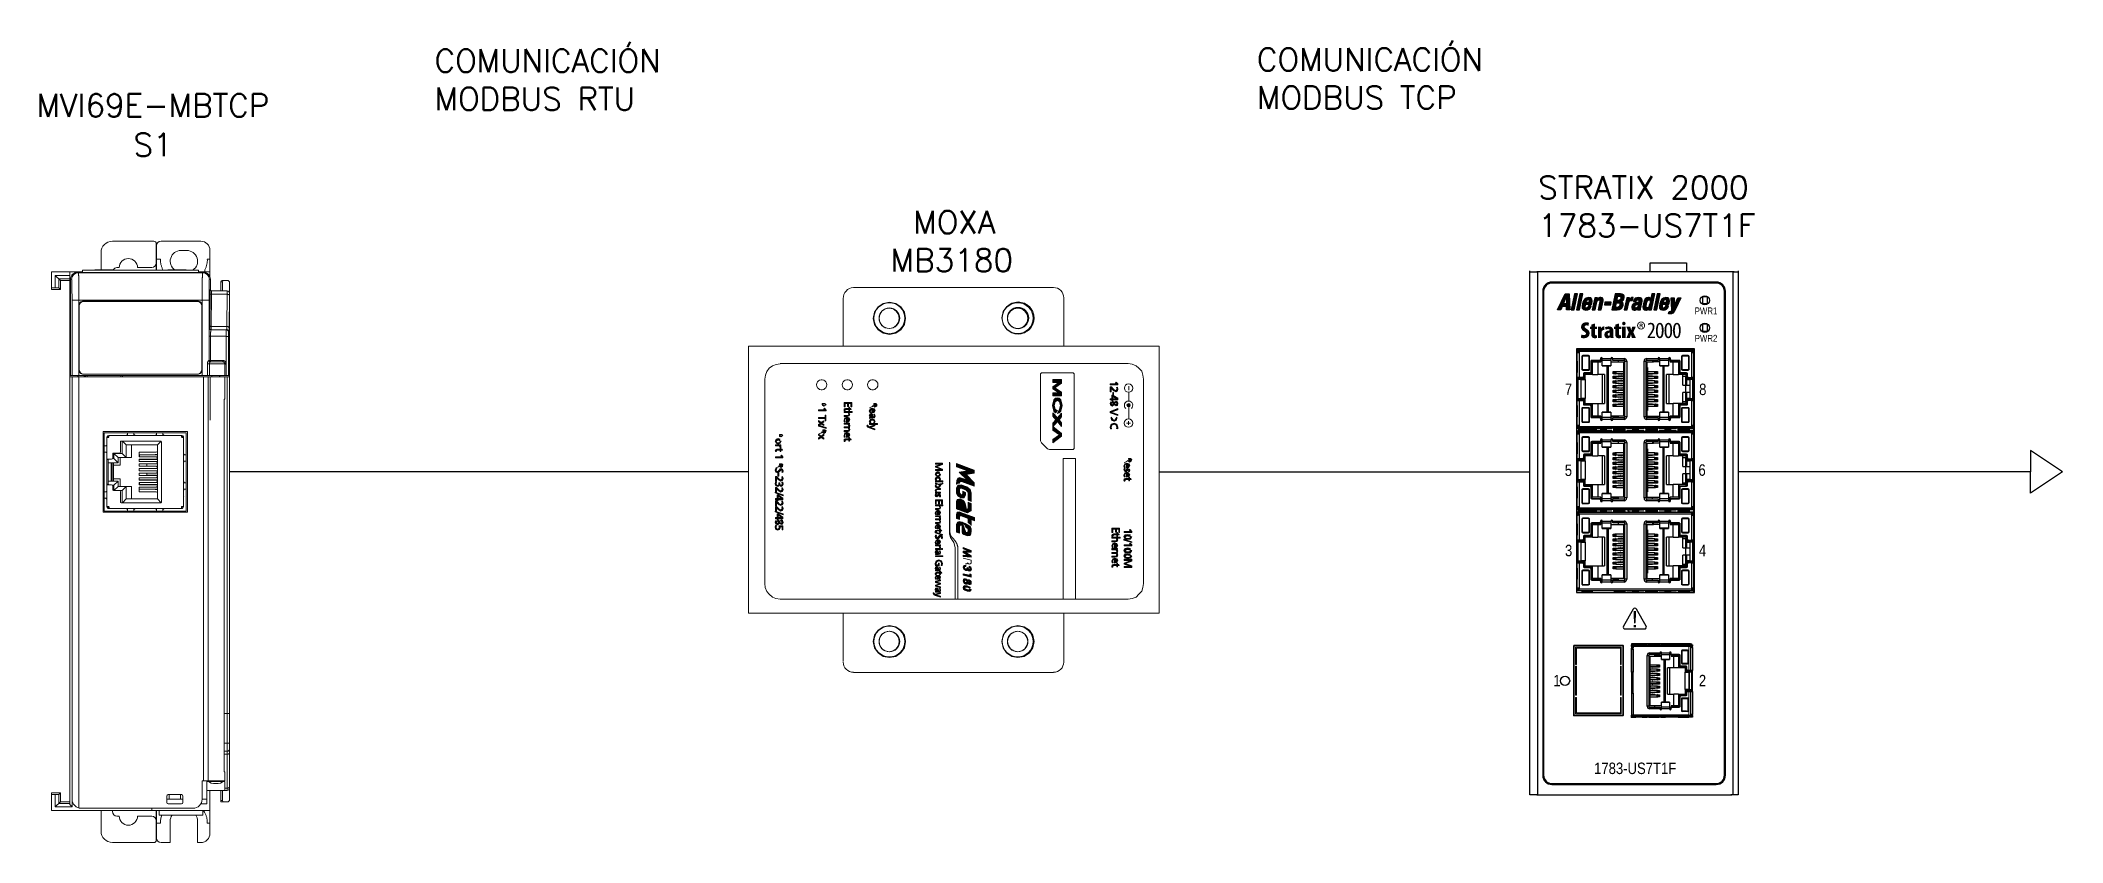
# Model space of a CAD drawing. Extents: x 1922 to 2807, y 4180 to 4531.
import ezdxf
from ezdxf.enums import TextEntityAlignment as Align

# ---------------------------------------------------------------- set-up
doc = ezdxf.new("R2010")
doc.units = 0
doc.header["$LTSCALE"] = 0.1
doc.header["$MEASUREMENT"] = 0
doc.set_wipeout_variables(frame=1)
for name, color, linetype, lineweight in [('EL-cables', 7, 'Continuous', 30), ('EL-componentes', 7, 'Continuous', 20), ('EL-Cotas', 7, 'Continuous', 18), ('FO-Texto', 7, 'Continuous', 20), ('LOGO-KT', 7, 'Continuous', 30), ('尺寸标注', 4, 'Continuous', 13), ('粗实线-KT', 7, 'Continuous', 35)]:
    doc.layers.add(name, color=color, linetype=linetype, lineweight=lineweight)
doc.layers.add('LAYER_2', color=7, linetype='Continuous')
doc.styles.add('ROMANS', font='romans.shx')
doc.styles.get("Standard").update_dxf_attribs({"font": 'arial.ttf', "height": 2})
doc.styles.add('尺寸标注Arial', font='arial.ttf', dxfattribs={"width": 0.7})

msp = doc.modelspace()

# ---------------------------------------------------------------- texts
at = {"color": 7, "linetype": 'Continuous', "lineweight": 25, "style": 'ROMANS'}
for s, p in [('MVI69E-MBTCP', (1970.94, 4502.91, -45.65)), ('S1', (1970.94, 4485.67, -45.65))]:
    msp.add_text(s, height=10, dxfattribs=at).set_placement(p, align=Align.MIDDLE_CENTER)
at = {"attachment_point": 1, "style": '尺寸标注Arial'}
for s, insert, char_height in [('{\\fArial Narrow|b0|i0|c0|p34;\\W1;PWR1}', (2646.16, 4414.4), 3), ('{\\fArial Narrow|b0|i0|c0|p34;\\W1;PWR2}', (2646.16, 4402.4), 3), ('{\\fArial Narrow|b0|i0|c0|p34;\\W1;7}', (2589.3, 4381.07), 5), ('{\\fArial Narrow|b0|i0|c0|p34;\\W1;8}', (2648.1, 4381.03), 5), ('{\\fArial Narrow|b0|i0|c0|p34;\\W1;5}', (2589.26, 4345.6), 5), ('{\\fArial Narrow|b0|i0|c0|p34;\\W1;6}', (2647.79, 4345.69), 5), ('{\\fArial Narrow|b0|i0|c0|p34;\\W1;3}', (2589.36, 4310.45), 5), ('{\\fArial Narrow|b0|i0|c0|p34;\\W1;4}', (2648, 4310.43), 5), ('{\\fArial Narrow|b0|i0|c0|p34;\\W1;1}', (2584.21, 4253.48), 5), ('{\\fArial Narrow|b0|i0|c0|p34;\\W1;2}', (2647.98, 4253.48), 5)]:
    msp.add_mtext_dynamic_manual_height_columns(s, width=5.8438, gutter_width=17.5, heights=[0], dxfattribs=dict(at, insert=insert, char_height=char_height))
at = {"color": 7, "insert": (2602.11, 4215.04), "char_height": 5, "attachment_point": 1, "line_spacing_factor": 0.8}
msp.add_mtext('{\\fArial Narrow|b0|i0|c0|p34;1783-US7T1F}', dxfattribs=at)
at = {"layer": 'FO-Texto', "color": 7, "lineweight": 25, "char_height": 10, "attachment_point": 1, "style": 'ROMANS'}
for s, insert, width in [('COMUNICACIÓN MODBUS RTU', (2094.28, 4527.47), 160.3455), ('COMUNICACIÓN MODBUS TCP', (2454.47, 4528.01), 160.3455), ('STRATIX 2000\\P1783-US7T1F', (2577.63, 4471.95), 140.528), ('\\pxqc;MOXA\\P\\pq*;MB3180', (2294.02, 4456.77), 55.8588)]:
    msp.add_mtext(s, dxfattribs=dict(at, insert=insert, width=width))

# ---------------------------------------------------------------- blocks, each defined once
blk = doc.blocks.new('MGate MB3180')
at = {"color": 7, "linetype": 'Continuous', "lineweight": 5}
blk.add_wipeout([(-9.35, 0), (9.35, 0), (9.35, -6.69), (12.88, -6.69), (13.29, -6.9), (13.48, -7.24), (13.5, -7.41), (13.5, -21.43), (13.42, -21.76), (13.29, -21.94), (13.12, -22.06), (12.87, -22.14), (12.78, -22.15), (12.73, -22.15), (9.35, -22.15), (9.35, -28.79), (-9.35, -28.79), (-9.35, -22.15), (-12.69, -22.15), (-12.89, -22.12), (-13.06, -22.05), (-13.2, -21.96), (-13.33, -21.81), (-13.4, -21.7), (-13.44, -21.6), (-13.47, -21.43), (-13.47, -7.34), (-13.42, -7.14), (-13.37, -7.04), (-13.29, -6.93), (-13.2, -6.84), (-13.06, -6.76), (-12.99, -6.73), (-12.84, -6.69), (-12.75, -6.69), (-9.35, -6.69)], dxfattribs=at).dxf.layer = 'EL-Cotas'
at = {"layer": 'EL-componentes', "linetype": 'Continuous', "lineweight": 15}
for points in [[(-5.22, -2.03), (-5.14, -2.06), (-5.1, -2.14), (-5.14, -2.23), (-5.22, -2.26), (-5.3, -2.23), (-5.34, -2.14), (-5.3, -2.06)], [(-0.85, -2.45), (-0.97, -2.47), (-1.12, -2.42), (-1.17, -2.26), (-1.12, -2.12), (-0.99, -2.07), (-0.85, -2.13), (-0.82, -2.29), (-1.09, -2.29), (-1.06, -2.38), (-0.97, -2.42), (-0.85, -2.38)], [(-0.79, -2.39), (-0.7, -2.42), (-0.63, -2.36), (-0.71, -2.29), (-0.79, -2.19), (-0.75, -2.1), (-0.66, -2.07), (-0.57, -2.08), (-0.57, -2.15), (-0.65, -2.13), (-0.72, -2.17), (-0.63, -2.25), (-0.55, -2.35), (-0.59, -2.44), (-0.69, -2.47), (-0.79, -2.45)], [(-0.2, -2.45), (-0.33, -2.47), (-0.48, -2.42), (-0.53, -2.26), (-0.48, -2.12), (-0.34, -2.07), (-0.21, -2.13), (-0.17, -2.29), (-0.45, -2.29), (-0.41, -2.38), (-0.32, -2.42), (-0.2, -2.38)], [(0.09, -2.13), (-0.01, -2.13), (-0.01, -2.35), (0.05, -2.42), (0.1, -2.4), (0.1, -2.46), (0.04, -2.47), (-0.05, -2.45), (-0.08, -2.36), (-0.08, -2.13), (-0.17, -2.13), (-0.17, -2.08), (-0.08, -2.08), (-0.08, -1.99), (-0.01, -1.96), (-0.01, -2.08), (0.09, -2.08)], [(3.39, -2.78), (3.69, -2.78), (3.69, -2.84), (3.47, -2.84), (3.47, -3), (3.67, -3), (3.67, -3.07), (3.47, -3.07), (3.47, -3.24), (3.69, -3.24), (3.69, -3.31), (3.39, -3.31)], [(3.62, -2.02), (3.54, -2.09), (3.5, -2.04), (3.63, -1.93), (3.69, -1.93), (3.69, -2.46), (3.62, -2.46)], [(3.97, -2.98), (3.87, -2.98), (3.87, -3.19), (3.93, -3.26), (3.98, -3.25), (3.98, -3.31), (3.92, -3.32), (3.83, -3.29), (3.8, -3.2), (3.8, -2.98), (3.71, -2.98), (3.71, -2.92), (3.8, -2.92), (3.8, -2.83), (3.87, -2.81), (3.87, -2.92), (3.97, -2.92)], [(4.01, -2.41), (4.09, -2.33), (4.11, -2.2), (4.09, -2.07), (4.01, -1.99), (3.93, -2.07), (3.91, -2.2), (3.93, -2.33), (4.01, -1.93), (4.16, -2.02), (4.19, -2.2), (4.16, -2.38), (4.01, -2.47), (3.87, -2.38), (3.83, -2.2), (3.87, -2.02)], [(4.02, -2.74), (4.09, -2.74), (4.09, -2.98), (4.1, -2.98), (4.22, -2.91), (4.33, -2.96), (4.36, -3.08), (4.36, -3.31), (4.29, -3.31), (4.29, -3.11), (4.28, -3.01), (4.21, -2.97), (4.12, -3.01), (4.09, -3.13), (4.09, -3.31), (4.02, -3.31)], [(4.35, -1.93), (4.41, -1.93), (4.23, -2.47), (4.17, -2.47)], [(4.56, -2.02), (4.48, -2.09), (4.44, -2.04), (4.57, -1.93), (4.64, -1.93), (4.64, -2.46), (4.56, -2.46)], [(4.95, -2.41), (5.04, -2.33), (5.05, -2.2), (5.04, -2.07), (4.95, -1.99), (4.87, -2.07), (4.86, -2.2), (4.87, -2.33), (4.95, -1.93), (5.1, -2.02), (5.13, -2.2), (5.1, -2.38), (4.95, -2.47), (4.81, -2.38), (4.78, -2.2), (4.81, -2.02)], [(5.34, -2.41), (5.42, -2.33), (5.44, -2.2), (5.42, -2.07), (5.34, -1.99), (5.26, -2.07), (5.24, -2.2), (5.26, -2.33), (5.34, -1.93), (5.48, -2.02), (5.52, -2.2), (5.48, -2.38), (5.34, -2.47), (5.2, -2.38), (5.16, -2.2), (5.2, -2.02)], [(5.58, -1.93), (5.71, -1.93), (5.87, -2.37), (6.04, -1.93), (6.16, -1.93), (6.16, -2.46), (6.09, -2.46), (6.09, -2.01), (6.09, -2.01), (5.91, -2.46), (5.84, -2.46), (5.66, -2.01), (5.66, -2.01), (5.66, -2.46), (5.58, -2.46)], [(6.11, -2.98), (6.01, -2.98), (6.01, -3.19), (6.07, -3.26), (6.12, -3.25), (6.12, -3.31), (6.06, -3.32), (5.97, -3.29), (5.94, -3.2), (5.94, -2.98), (5.85, -2.98), (5.85, -2.92), (5.94, -2.92), (5.94, -2.83), (6.01, -2.81), (6.01, -2.92), (6.11, -2.92)], [(-6.72, -2.99), (-6.8, -3.06), (-6.84, -3.01), (-6.71, -2.9), (-6.64, -2.9), (-6.64, -3.43), (-6.72, -3.43)], [(-6.5, -3.35), (-6.4, -3.26), (-6.3, -3.16), (-6.25, -3.04), (-6.35, -2.95), (-6.47, -2.99), (-6.48, -2.92), (-6.34, -2.89), (-6.22, -2.93), (-6.17, -3.04), (-6.22, -3.17), (-6.32, -3.28), (-6.42, -3.37), (-6.16, -3.37), (-6.16, -3.43), (-6.5, -3.43)], [(-6.12, -3.2), (-5.93, -3.2), (-5.93, -3.25), (-6.12, -3.25)], [(-5.32, -3.12), (-5.25, -3.02), (-5.34, -2.95), (-5.43, -3.03), (-5.35, -3.18), (-5.44, -3.29), (-5.33, -3.38), (-5.24, -3.29), (-5.27, -3.22), (-5.52, -3.29), (-5.41, -3.15), (-5.41, -3.15), (-5.51, -3.02), (-5.46, -2.93), (-5.34, -2.89), (-5.21, -2.93), (-5.17, -3.01), (-5.27, -3.15), (-5.16, -3.29), (-5.21, -3.4), (-5.34, -3.44), (-5.46, -3.4)], [(-4.69, -3.43), (-4.79, -3.43), (-4.99, -2.9), (-4.9, -2.9), (-4.74, -3.36), (-4.74, -3.36), (-4.57, -2.9), (-4.49, -2.9)], [(-3.58, -2.99), (-3.69, -2.96), (-3.83, -3.02), (-3.89, -3.16), (-3.83, -3.32), (-3.69, -3.37), (-3.57, -3.35), (-3.57, -3.42), (-3.69, -3.44), (-3.89, -3.36), (-3.97, -3.16), (-3.89, -2.97), (-3.69, -2.89), (-3.57, -2.91)], [(4.75, -3.29), (4.62, -3.32), (4.47, -3.26), (4.42, -3.11), (4.47, -2.97), (4.6, -2.91), (4.74, -2.97), (4.78, -3.13), (4.5, -3.13), (4.54, -3.22), (4.63, -3.26), (4.75, -3.22)], [(4.83, -2.92), (4.9, -2.92), (4.9, -2.98), (4.9, -2.98), (5, -2.91), (5.05, -2.92), (5.05, -2.98), (5.01, -2.97), (4.93, -3.02), (4.91, -3.13), (4.91, -3.31), (4.83, -3.31)], [(5.09, -2.92), (5.16, -2.92), (5.16, -2.98), (5.16, -2.98), (5.29, -2.91), (5.4, -2.96), (5.43, -3.08), (5.43, -3.31), (5.36, -3.31), (5.36, -3.11), (5.35, -3.01), (5.28, -2.97), (5.19, -3.01), (5.16, -3.13), (5.16, -3.31), (5.09, -3.31)], [(5.82, -3.29), (5.69, -3.32), (5.54, -3.26), (5.49, -3.11), (5.54, -2.97), (5.67, -2.91), (5.81, -2.97), (5.85, -3.13), (5.57, -3.13), (5.61, -3.22), (5.7, -3.26), (5.82, -3.22)], [(-6.13, -6.84), (-6.45, -7.31), (-6.76, -6.84), (-7.02, -6.84), (-7.02, -7.45), (-6.81, -7.45), (-6.81, -7.04), (-6.52, -7.45), (-6.37, -7.45), (-6.09, -7.03), (-6.09, -7.45), (-5.87, -7.45), (-5.87, -6.84)], [(-4.84, -7.14), (-4.94, -7.3), (-5.2, -7.36), (-5.46, -7.3), (-5.57, -7.14), (-5.46, -6.98), (-5.2, -6.91), (-4.94, -6.98), (-4.65, -7.14), (-4.69, -7.01), (-4.81, -6.9), (-5.2, -6.8), (-5.59, -6.9), (-5.71, -7.01), (-5.75, -7.14), (-5.71, -7.27), (-5.59, -7.38), (-5.2, -7.47), (-4.81, -7.38), (-4.69, -7.27)], [(-4.08, -7.13), (-3.73, -6.84), (-3.99, -6.84), (-4.2, -7.02), (-4.41, -6.84), (-4.67, -6.84), (-4.33, -7.13), (-4.69, -7.45), (-4.69, -7.45), (-4.45, -7.45), (-4.2, -7.24), (-3.96, -7.45), (-3.71, -7.45), (-3.71, -7.45)], [(-2.58, -7.45), (-3.05, -6.84), (-3.25, -6.84), (-3.72, -7.45), (-3.48, -7.45), (-3.15, -6.99), (-2.82, -7.45)], [(0.27, -14.15), (0.24, -13.99), (0.12, -13.96), (0.12, -13.85), (0.45, -12.96), (0.22, -12.96), (-0.36, -13.52), (-0.46, -12.96), (-0.68, -12.96), (-1.14, -14.2), (-0.91, -14.2), (-0.62, -13.43), (-0.52, -14.01), (0.02, -13.45), (-0.12, -13.85), (-0.15, -13.99), (-0.11, -14.11), (0.04, -14.18), (0.31, -14.2), (0.31, -14.2), (0.31, -14.2), (0.31, -14.2), (0.31, -14.2), (0.31, -14.19), (0.31, -14.19), (0.3, -14.19), (0.3, -14.19), (0.3, -14.19), (0.3, -14.19), (0.3, -14.19), (0.3, -14.19), (0.3, -14.18), (0.3, -14.18), (0.29, -14.18), (0.29, -14.18), (0.29, -14.18), (0.29, -14.18), (0.29, -14.18), (0.29, -14.18), (0.29, -14.18), (0.29, -14.17), (0.29, -14.17), (0.29, -14.17), (0.28, -14.17), (0.28, -14.17), (0.28, -14.17), (0.28, -14.17), (0.28, -14.17), (0.28, -14.17), (0.28, -14.16), (0.28, -14.16), (0.28, -14.16), (0.28, -14.16), (0.28, -14.16), (0.28, -14.16), (0.28, -14.16), (0.27, -14.16), (0.27, -14.16), (0.27, -14.16), (0.27, -14.15), (0.27, -14.15), (0.27, -14.15), (0.27, -14.15), (0.27, -14.15), (0.27, -14.15), (0.27, -14.15), (0.27, -14.15), (0.27, -14.15)], [(1.44, -13.4), (1.43, -13.4), (1.41, -13.4), (1.39, -13.4), (1.37, -13.4), (1.36, -13.4), (1.34, -13.4), (1.33, -13.4), (1.31, -13.4), (1.3, -13.4), (1.28, -13.4), (1.27, -13.4), (1.25, -13.4), (1.24, -13.4), (1.23, -13.4), (1.21, -13.4), (1.2, -13.4), (1.19, -13.4), (1.17, -13.4), (1.16, -13.4), (1.15, -13.4), (1.14, -13.4), (1.13, -13.4), (1.12, -13.4), (1.11, -13.4), (1.1, -13.4), (1.09, -13.4), (1.08, -13.4), (1.07, -13.4), (1.06, -13.4), (1.05, -13.4), (1.04, -13.4), (1.04, -13.4), (1.03, -13.4), (1.02, -13.4), (1.01, -13.4), (1.01, -13.4), (1, -13.4), (1, -13.4), (0.99, -13.4), (0.98, -13.4), (0.98, -13.4), (0.97, -13.4), (0.97, -13.4), (0.97, -13.4), (0.96, -13.4), (0.96, -13.4), (0.96, -13.4), (0.95, -13.4), (0.95, -13.4), (0.95, -13.4), (0.83, -13.43), (0.73, -13.53), (0.6, -13.88), (0.6, -13.94), (0.65, -13.99), (0.65, -13.99), (0.65, -13.99), (0.65, -13.99), (0.66, -13.99), (0.66, -13.99), (0.66, -13.99), (0.66, -13.99), (0.67, -13.99), (0.67, -13.99), (0.67, -13.99), (0.68, -13.99), (0.68, -13.99), (0.68, -13.99), (0.69, -13.99), (0.69, -13.99), (0.69, -13.99), (0.7, -13.99), (0.7, -13.99), (0.71, -13.99), (0.71, -13.99), (0.72, -13.99), (0.72, -13.99), (0.73, -13.99), (0.73, -13.99), (0.74, -13.99), (0.74, -13.99), (0.75, -13.99), (0.75, -13.99), (0.76, -13.99), (0.77, -13.99), (0.77, -13.99), (0.78, -13.99), (0.79, -13.99), (0.79, -13.99), (0.8, -13.99), (0.81, -13.99), (0.81, -13.99), (0.82, -13.99), (0.83, -13.99), (0.84, -13.99), (0.84, -13.99), (0.85, -13.99), (0.86, -13.99), (0.87, -13.99), (0.88, -13.99), (0.89, -13.99), (0.89, -13.99), (0.9, -13.99), (0.91, -13.99), (0.92, -13.99), (1.05, -13.87), (1.05, -13.8), (0.98, -13.77), (0.8, -13.77), (0.89, -13.57), (1.07, -13.57), (1.26, -13.66), (1.27, -13.89), (1.13, -14.12), (0.97, -14.2), (0.84, -14.2), (0.56, -14.2), (0.38, -14.11), (0.37, -13.89), (0.51, -13.49), (0.68, -13.26), (0.93, -13.18), (1.53, -13.18)], [(2.17, -13.18), (1.66, -13.18), (1.58, -13.4), (1.97, -13.4), (2.05, -13.41), (2.06, -13.48), (2.04, -13.54), (2.02, -13.54), (2.01, -13.54), (1.99, -13.54), (1.98, -13.54), (1.96, -13.54), (1.95, -13.55), (1.94, -13.55), (1.92, -13.55), (1.91, -13.55), (1.9, -13.55), (1.88, -13.56), (1.87, -13.56), (1.86, -13.56), (1.85, -13.56), (1.83, -13.56), (1.82, -13.57), (1.81, -13.57), (1.8, -13.57), (1.79, -13.57), (1.78, -13.58), (1.77, -13.58), (1.75, -13.58), (1.74, -13.58), (1.73, -13.59), (1.72, -13.59), (1.71, -13.59), (1.7, -13.6), (1.69, -13.6), (1.68, -13.6), (1.67, -13.6), (1.66, -13.61), (1.66, -13.61), (1.65, -13.61), (1.64, -13.62), (1.63, -13.62), (1.62, -13.62), (1.61, -13.63), (1.61, -13.63), (1.6, -13.63), (1.59, -13.64), (1.58, -13.64), (1.58, -13.64), (1.57, -13.65), (1.56, -13.65), (1.55, -13.65), (1.55, -13.66), (1.54, -13.66), (1.54, -13.67), (1.53, -13.67), (1.52, -13.67), (1.43, -13.76), (1.35, -13.95), (1.38, -14.15), (1.52, -14.2), (2.04, -14.2), (2.05, -14.17), (2.06, -14.14), (2.07, -14.11), (2.08, -14.09), (2.09, -14.06), (2.1, -14.03), (2.11, -14.01), (2.12, -13.98), (2.12, -13.96), (2.13, -13.93), (2.14, -13.91), (2.15, -13.88), (2.16, -13.86), (2.17, -13.84), (2.18, -13.82), (2.18, -13.8), (2.19, -13.78), (2.2, -13.76), (2.2, -13.74), (2.21, -13.72), (2.22, -13.7), (2.22, -13.68), (2.23, -13.67), (2.24, -13.65), (2.24, -13.63), (2.25, -13.62), (2.25, -13.6), (2.26, -13.59), (2.26, -13.58), (2.27, -13.56), (2.27, -13.55), (2.28, -13.54), (2.28, -13.53), (2.28, -13.52), (2.29, -13.51), (2.29, -13.5), (2.29, -13.49), (2.3, -13.48), (2.3, -13.47), (2.3, -13.47), (2.3, -13.46), (2.31, -13.45), (2.31, -13.45), (2.31, -13.44)], [(3.15, -13.21), (3.2, -13.18), (2.79, -13.18), (2.88, -12.95), (2.65, -12.95), (2.29, -13.91), (2.26, -14), (2.28, -14.16), (2.43, -14.2), (2.72, -14.2), (2.79, -13.99), (2.6, -13.99), (2.53, -13.97), (2.54, -13.89), (2.72, -13.4), (3.01, -13.4)], [(4.97, -13.18), (5.07, -13.18), (5.1, -13.56), (5.33, -13.18), (5.43, -13.18), (5.38, -13.73), (5.28, -13.73), (5.31, -13.38), (5.11, -13.73), (5.01, -13.73), (4.98, -13.38), (4.84, -13.73), (4.74, -13.73)], [(4.97, -13.18), (5.07, -13.18), (5.1, -13.56), (5.33, -13.18), (5.43, -13.18), (5.38, -13.73), (5.28, -13.73), (5.31, -13.38), (5.11, -13.73), (5.01, -13.73), (4.98, -13.38), (4.84, -13.73), (4.74, -13.73)], [(6.17, -13.31), (6.07, -13.31), (6.14, -13.21), (6.28, -13.16), (6.38, -13.21), (6.4, -13.31), (6.37, -13.38), (6.3, -13.42), (6.36, -13.48), (6.37, -13.56), (6.28, -13.69), (6.13, -13.74), (6.01, -13.69), (5.99, -13.56), (6.09, -13.56), (6.11, -13.62), (6.16, -13.64), (6.23, -13.62), (6.27, -13.56), (6.25, -13.5), (6.16, -13.47), (6.18, -13.38), (6.24, -13.37), (6.28, -13.35), (6.3, -13.32), (6.29, -13.28), (6.25, -13.26), (6.21, -13.28)], [(6.17, -13.31), (6.07, -13.31), (6.14, -13.21), (6.28, -13.16), (6.38, -13.21), (6.4, -13.31), (6.37, -13.38), (6.3, -13.42), (6.36, -13.48), (6.37, -13.56), (6.28, -13.69), (6.13, -13.74), (6.01, -13.69), (5.99, -13.56), (6.09, -13.56), (6.11, -13.62), (6.16, -13.64), (6.23, -13.62), (6.27, -13.56), (6.25, -13.5), (6.16, -13.47), (6.18, -13.38), (6.24, -13.37), (6.28, -13.35), (6.3, -13.32), (6.29, -13.28), (6.25, -13.26), (6.21, -13.28)], [(6.67, -13.18), (6.83, -13.18), (6.69, -13.73), (6.59, -13.73), (6.7, -13.28), (6.59, -13.28)], [(6.67, -13.18), (6.83, -13.18), (6.69, -13.73), (6.59, -13.73), (6.7, -13.28), (6.59, -13.28)], [(7.27, -13.43), (7.31, -13.49), (7.31, -13.57), (7.27, -13.66), (7.19, -13.72), (7.08, -13.74), (6.99, -13.72), (6.94, -13.66), (6.94, -13.57), (6.97, -13.5), (7.05, -13.43), (7.02, -13.38), (7.02, -13.32), (7.06, -13.24), (7.14, -13.19), (7.23, -13.17), (7.31, -13.19), (7.35, -13.24), (7.35, -13.32), (7.33, -13.38), (7.15, -13.49), (7.08, -13.51), (7.04, -13.57), (7.05, -13.62), (7.11, -13.64), (7.18, -13.62), (7.21, -13.57), (7.2, -13.51), (7.2, -13.27), (7.15, -13.29), (7.12, -13.33), (7.13, -13.37), (7.17, -13.39), (7.22, -13.37), (7.25, -13.33), (7.24, -13.29), (7.2, -13.27)], [(7.27, -13.43), (7.31, -13.49), (7.31, -13.57), (7.27, -13.66), (7.19, -13.72), (7.08, -13.74), (6.99, -13.72), (6.94, -13.66), (6.94, -13.57), (6.97, -13.5), (7.05, -13.43), (7.02, -13.38), (7.02, -13.32), (7.06, -13.24), (7.14, -13.19), (7.23, -13.17), (7.31, -13.19), (7.35, -13.24), (7.35, -13.32), (7.33, -13.38), (7.15, -13.49), (7.08, -13.51), (7.04, -13.57), (7.05, -13.62), (7.11, -13.64), (7.18, -13.62), (7.21, -13.57), (7.2, -13.51), (7.2, -13.27), (7.15, -13.29), (7.12, -13.33), (7.13, -13.37), (7.17, -13.39), (7.22, -13.37), (7.25, -13.33), (7.24, -13.29), (7.2, -13.27)], [(7.69, -13.17), (7.78, -13.2), (7.83, -13.29), (7.81, -13.46), (7.74, -13.62), (7.66, -13.71), (7.55, -13.74), (7.45, -13.71), (7.41, -13.63), (7.43, -13.46), (7.53, -13.24), (7.67, -13.27), (7.61, -13.28), (7.57, -13.34), (7.53, -13.46), (7.52, -13.6), (7.57, -13.64), (7.64, -13.61), (7.7, -13.46), (7.72, -13.31), (7.67, -13.27)], [(7.69, -13.17), (7.78, -13.2), (7.83, -13.29), (7.81, -13.46), (7.74, -13.62), (7.66, -13.71), (7.55, -13.74), (7.45, -13.71), (7.41, -13.63), (7.43, -13.46), (7.53, -13.24), (7.67, -13.27), (7.61, -13.28), (7.57, -13.34), (7.53, -13.46), (7.52, -13.6), (7.57, -13.64), (7.64, -13.61), (7.7, -13.46), (7.72, -13.31), (7.67, -13.27)], [(-1.17, -15.2), (-1.06, -15.2), (-0.9, -15.61), (-0.75, -15.2), (-0.64, -15.2), (-0.64, -15.69), (-0.71, -15.69), (-0.71, -15.27), (-0.71, -15.27), (-0.87, -15.69), (-0.94, -15.69), (-1.1, -15.27), (-1.1, -15.27), (-1.1, -15.69), (-1.17, -15.69)], [(-0.39, -15.64), (-0.31, -15.6), (-0.28, -15.51), (-0.31, -15.42), (-0.39, -15.38), (-0.48, -15.42), (-0.51, -15.51), (-0.48, -15.6), (-0.39, -15.32), (-0.26, -15.38), (-0.21, -15.51), (-0.26, -15.64), (-0.39, -15.7), (-0.53, -15.64), (-0.58, -15.51), (-0.53, -15.38)], [(-0.02, -15.64), (0.06, -15.6), (0.09, -15.51), (0.06, -15.42), (-0.02, -15.38), (-0.09, -15.42), (-0.11, -15.51), (-0.09, -15.6), (0.09, -15.64), (0.09, -15.64), (-0.03, -15.7), (-0.15, -15.64), (-0.18, -15.5), (-0.15, -15.38), (-0.03, -15.32), (0.09, -15.38), (0.09, -15.38), (0.09, -15.17), (0.15, -15.17), (0.15, -15.69), (0.09, -15.69)], [(0.4, -15.38), (0.32, -15.42), (0.3, -15.51), (0.32, -15.6), (0.4, -15.64), (0.48, -15.6), (0.5, -15.51), (0.48, -15.42), (0.23, -15.16), (0.3, -15.16), (0.3, -15.38), (0.3, -15.38), (0.42, -15.32), (0.53, -15.38), (0.57, -15.5), (0.54, -15.64), (0.42, -15.7), (0.3, -15.64), (0.3, -15.64), (0.3, -15.69), (0.23, -15.69)], [(0.94, -15.69), (0.88, -15.69), (0.88, -15.63), (0.87, -15.63), (0.76, -15.7), (0.66, -15.66), (0.62, -15.54), (0.62, -15.33), (0.69, -15.33), (0.69, -15.52), (0.71, -15.61), (0.77, -15.64), (0.85, -15.6), (0.87, -15.5), (0.87, -15.33), (0.94, -15.33)], [(0.99, -15.62), (1.07, -15.64), (1.14, -15.59), (1.06, -15.53), (0.99, -15.43), (1.02, -15.35), (1.11, -15.32), (1.19, -15.34), (1.19, -15.4), (1.12, -15.38), (1.06, -15.42), (1.13, -15.49), (1.21, -15.59), (1.17, -15.67), (1.09, -15.7), (0.99, -15.68)], [(1.42, -15.2), (1.7, -15.2), (1.7, -15.26), (1.49, -15.26), (1.49, -15.41), (1.68, -15.41), (1.68, -15.47), (1.49, -15.47), (1.49, -15.63), (1.7, -15.63), (1.7, -15.69), (1.42, -15.69)], [(1.77, -15.16), (1.83, -15.16), (1.83, -15.38), (1.84, -15.38), (1.95, -15.32), (2.05, -15.36), (2.08, -15.48), (2.08, -15.69), (2.02, -15.69), (2.02, -15.5), (2, -15.41), (1.94, -15.38), (1.86, -15.42), (1.83, -15.52), (1.83, -15.69), (1.77, -15.69)], [(2.43, -15.67), (2.32, -15.7), (2.18, -15.64), (2.14, -15.5), (2.18, -15.37), (2.3, -15.32), (2.43, -15.38), (2.46, -15.53), (2.21, -15.53), (2.24, -15.61), (2.33, -15.64), (2.43, -15.61)], [(2.52, -15.33), (2.58, -15.33), (2.58, -15.39), (2.58, -15.39), (2.67, -15.32), (2.71, -15.33), (2.71, -15.39), (2.68, -15.38), (2.61, -15.42), (2.58, -15.53), (2.58, -15.69), (2.52, -15.69)], [(2.75, -15.33), (2.82, -15.33), (2.82, -15.39), (2.82, -15.39), (2.93, -15.32), (3.04, -15.36), (3.07, -15.48), (3.07, -15.69), (3, -15.69), (3, -15.5), (2.99, -15.41), (2.93, -15.38), (2.84, -15.42), (2.82, -15.52), (2.82, -15.69), (2.75, -15.69)], [(3.42, -15.67), (3.31, -15.7), (3.17, -15.64), (3.12, -15.5), (3.17, -15.37), (3.29, -15.32), (3.41, -15.38), (3.45, -15.53), (3.19, -15.53), (3.23, -15.61), (3.31, -15.64), (3.42, -15.61)], [(3.69, -15.39), (3.59, -15.39), (3.59, -15.58), (3.65, -15.64), (3.7, -15.63), (3.7, -15.69), (3.64, -15.7), (3.56, -15.67), (3.53, -15.59), (3.53, -15.39), (3.45, -15.39), (3.45, -15.33), (3.53, -15.33), (3.53, -15.25), (3.59, -15.23), (3.59, -15.33), (3.69, -15.33)], [(3.83, -15.19), (3.89, -15.19), (3.73, -15.7), (3.66, -15.7)], [(4.13, -15.27), (4.03, -15.25), (3.95, -15.32), (4.05, -15.41), (4.13, -15.46), (4.16, -15.55), (4.11, -15.66), (3.98, -15.7), (3.88, -15.68), (3.89, -15.61), (3.99, -15.64), (4.08, -15.56), (3.98, -15.46), (3.91, -15.41), (3.87, -15.33), (3.92, -15.23), (4.03, -15.19), (4.14, -15.21)], [(4.49, -15.67), (4.37, -15.7), (4.23, -15.64), (4.19, -15.5), (4.23, -15.37), (4.36, -15.32), (4.48, -15.38), (4.51, -15.53), (4.26, -15.53), (4.29, -15.61), (4.38, -15.64), (4.49, -15.61)], [(4.57, -15.33), (4.63, -15.33), (4.63, -15.39), (4.63, -15.39), (4.72, -15.32), (4.77, -15.33), (4.77, -15.39), (4.73, -15.38), (4.66, -15.42), (4.63, -15.53), (4.63, -15.69), (4.57, -15.69)], [(4.88, -15.25), (4.81, -15.25), (4.81, -15.18), (4.88, -15.18)], [(4.81, -15.33), (4.88, -15.33), (4.88, -15.69), (4.81, -15.69)], [(4.98, -15.36), (5.1, -15.32), (5.21, -15.36), (5.24, -15.47), (5.24, -15.62), (5.24, -15.69), (5.18, -15.69), (5.18, -15.64), (5.18, -15.64), (5.07, -15.7), (4.98, -15.67), (4.94, -15.59), (5, -15.49), (5.11, -15.47), (5.18, -15.47), (5.16, -15.4), (5.09, -15.38), (4.98, -15.41)], [(5.33, -15.16), (5.39, -15.16), (5.39, -15.69), (5.33, -15.69)], [(6.02, -15.29), (5.88, -15.25), (5.74, -15.31), (5.69, -15.45), (5.75, -15.58), (5.88, -15.64), (5.96, -15.63), (5.96, -15.48), (5.85, -15.48), (5.85, -15.42), (6.03, -15.42), (6.03, -15.68), (5.88, -15.7), (5.69, -15.63), (5.62, -15.44), (5.69, -15.26), (5.88, -15.19), (6.02, -15.22)], [(6.13, -15.36), (6.24, -15.32), (6.35, -15.36), (6.39, -15.47), (6.39, -15.62), (6.39, -15.69), (6.33, -15.69), (6.33, -15.64), (6.33, -15.64), (6.22, -15.7), (6.12, -15.67), (6.08, -15.59), (6.14, -15.49), (6.25, -15.47), (6.32, -15.47), (6.3, -15.4), (6.23, -15.38), (6.13, -15.41)], [(6.65, -15.39), (6.56, -15.39), (6.56, -15.58), (6.61, -15.64), (6.66, -15.63), (6.66, -15.69), (6.6, -15.7), (6.52, -15.67), (6.49, -15.59), (6.49, -15.39), (6.41, -15.39), (6.41, -15.33), (6.49, -15.33), (6.49, -15.25), (6.56, -15.23), (6.56, -15.33), (6.65, -15.33)], [(6.97, -15.67), (6.86, -15.7), (6.72, -15.64), (6.68, -15.5), (6.72, -15.37), (6.84, -15.32), (6.97, -15.38), (7, -15.53), (6.75, -15.53), (6.78, -15.61), (6.86, -15.64), (6.97, -15.61)], [(7.46, -15.69), (7.38, -15.69), (7.29, -15.39), (7.29, -15.39), (7.2, -15.69), (7.12, -15.69), (7.01, -15.33), (7.08, -15.33), (7.16, -15.63), (7.16, -15.63), (7.25, -15.33), (7.33, -15.33), (7.42, -15.63), (7.42, -15.63), (7.51, -15.33), (7.57, -15.33)], [(7.62, -15.36), (7.74, -15.32), (7.85, -15.36), (7.88, -15.47), (7.88, -15.62), (7.88, -15.69), (7.82, -15.69), (7.82, -15.64), (7.82, -15.64), (7.71, -15.7), (7.61, -15.67), (7.58, -15.59), (7.64, -15.49), (7.74, -15.47), (7.81, -15.47), (7.79, -15.4), (7.73, -15.38), (7.62, -15.41)], [(7.93, -15.79), (7.96, -15.79), (8.04, -15.7), (8.03, -15.67), (7.9, -15.33), (7.98, -15.33), (8.07, -15.63), (8.07, -15.63), (8.17, -15.33), (8.24, -15.33), (8.11, -15.7), (8.06, -15.8), (7.97, -15.84), (7.93, -15.84)], [(-4.07, -20.26), (-3.98, -20.21), (-3.95, -20.11), (-3.98, -20.01), (-4.07, -19.97), (-4.15, -20.01), (-4.17, -20.11), (-4.15, -20.21), (-3.95, -20.25), (-3.95, -20.25), (-4.08, -20.32), (-4.21, -20.25), (-4.25, -20.11), (-4.21, -19.97), (-4.08, -19.91), (-3.95, -19.97), (-3.95, -19.97), (-3.95, -19.74), (-3.88, -19.74), (-3.88, -20.31), (-3.95, -20.31)], [(-4.7, -20.29), (-4.82, -20.32), (-4.97, -20.26), (-5.02, -20.11), (-4.97, -19.97), (-4.84, -19.91), (-4.7, -19.97), (-4.67, -20.13), (-4.94, -20.13), (-4.9, -20.22), (-4.82, -20.26), (-4.7, -20.22)], [(-4.59, -19.95), (-4.46, -19.91), (-4.34, -19.95), (-4.31, -20.07), (-4.31, -20.23), (-4.3, -20.31), (-4.37, -20.31), (-4.37, -20.26), (-4.37, -20.26), (-4.49, -20.32), (-4.59, -20.29), (-4.63, -20.2), (-4.57, -20.1), (-4.45, -20.07), (-4.38, -20.07), (-4.4, -19.99), (-4.47, -19.97), (-4.59, -20.01)], [(-3.82, -20.41), (-3.79, -20.42), (-3.73, -20.37), (-3.71, -20.32), (-3.72, -20.28), (-3.85, -19.92), (-3.77, -19.92), (-3.67, -20.24), (-3.67, -20.24), (-3.56, -19.92), (-3.49, -19.92), (-3.63, -20.32), (-3.68, -20.42), (-3.78, -20.48), (-3.83, -20.47)], [(-5.41, -21.55), (-5.11, -21.55), (-5.11, -21.62), (-5.33, -21.62), (-5.33, -21.78), (-5.13, -21.78), (-5.13, -21.84), (-5.33, -21.84), (-5.33, -22.02), (-5.11, -22.02), (-5.11, -22.08), (-5.41, -22.08)], [(-4.83, -21.76), (-4.93, -21.76), (-4.93, -21.97), (-4.87, -22.04), (-4.82, -22.02), (-4.82, -22.08), (-4.88, -22.09), (-4.97, -22.07), (-5, -21.98), (-5, -21.76), (-5.09, -21.76), (-5.09, -21.7), (-5, -21.7), (-5, -21.61), (-4.93, -21.58), (-4.93, -21.7), (-4.83, -21.7)], [(-4.78, -21.52), (-4.71, -21.52), (-4.71, -21.75), (-4.7, -21.75), (-4.58, -21.69), (-4.47, -21.73), (-4.43, -21.85), (-4.43, -22.08), (-4.51, -22.08), (-4.51, -21.88), (-4.52, -21.78), (-4.59, -21.75), (-4.68, -21.79), (-4.71, -21.91), (-4.71, -22.08), (-4.78, -22.08)], [(-4.05, -22.07), (-4.18, -22.09), (-4.33, -22.04), (-4.38, -21.88), (-4.33, -21.74), (-4.19, -21.69), (-4.06, -21.75), (-4.02, -21.91), (-4.3, -21.91), (-4.26, -22), (-4.17, -22.04), (-4.05, -22)], [(-3.96, -21.7), (-3.9, -21.7), (-3.9, -21.76), (-3.9, -21.76), (-3.8, -21.69), (-3.75, -21.69), (-3.75, -21.76), (-3.79, -21.75), (-3.86, -21.79), (-3.89, -21.91), (-3.89, -22.08), (-3.96, -22.08)], [(-3.71, -21.7), (-3.64, -21.7), (-3.64, -21.76), (-3.64, -21.76), (-3.51, -21.69), (-3.4, -21.73), (-3.36, -21.85), (-3.36, -22.08), (-3.44, -22.08), (-3.44, -21.88), (-3.45, -21.78), (-3.52, -21.75), (-3.61, -21.79), (-3.63, -21.91), (-3.63, -22.08), (-3.71, -22.08)], [(-2.98, -22.07), (-3.1, -22.09), (-3.26, -22.04), (-3.31, -21.88), (-3.26, -21.74), (-3.12, -21.69), (-2.99, -21.75), (-2.95, -21.91), (-3.23, -21.91), (-3.19, -22), (-3.1, -22.04), (-2.98, -22)], [(-2.69, -21.76), (-2.79, -21.76), (-2.79, -21.97), (-2.73, -22.04), (-2.68, -22.02), (-2.68, -22.08), (-2.74, -22.09), (-2.83, -22.07), (-2.86, -21.98), (-2.86, -21.76), (-2.95, -21.76), (-2.95, -21.7), (-2.86, -21.7), (-2.86, -21.61), (-2.79, -21.58), (-2.79, -21.7), (-2.69, -21.7)], [(-4.89, -23.44), (-4.97, -23.51), (-5.01, -23.46), (-4.88, -23.35), (-4.82, -23.35), (-4.82, -23.88), (-4.89, -23.88)], [(-4.36, -23.42), (-4.53, -23.42), (-4.53, -23.36), (-4.12, -23.36), (-4.12, -23.42), (-4.29, -23.42), (-4.29, -23.88), (-4.36, -23.88)], [(-4, -23.68), (-4.13, -23.5), (-4.04, -23.5), (-3.96, -23.64), (-3.87, -23.5), (-3.79, -23.5), (-3.92, -23.68), (-3.78, -23.88), (-3.87, -23.88), (-3.96, -23.73), (-4.06, -23.88), (-4.14, -23.88)], [(-3.65, -23.35), (-3.58, -23.35), (-3.76, -23.89), (-3.83, -23.89)], [(-3.06, -23.68), (-3.19, -23.5), (-3.1, -23.5), (-3.01, -23.64), (-2.93, -23.5), (-2.85, -23.5), (-2.97, -23.68), (-2.84, -23.88), (-2.92, -23.88), (-3.02, -23.73), (-3.12, -23.88), (-3.2, -23.88)], [(-2.7, -26.85), (-2.61, -26.8), (-2.58, -26.7), (-2.61, -26.6), (-2.7, -26.56), (-2.79, -26.6), (-2.82, -26.7), (-2.79, -26.8), (-2.7, -26.5), (-2.56, -26.56), (-2.5, -26.7), (-2.56, -26.85), (-2.7, -26.91), (-2.84, -26.85), (-2.9, -26.7), (-2.84, -26.56)], [(-2.44, -26.51), (-2.38, -26.51), (-2.38, -26.57), (-2.38, -26.57), (-2.27, -26.5), (-2.23, -26.51), (-2.23, -26.57), (-2.27, -26.56), (-2.34, -26.61), (-2.37, -26.72), (-2.37, -26.9), (-2.44, -26.9)], [(-1.98, -26.57), (-2.08, -26.57), (-2.08, -26.78), (-2.02, -26.85), (-1.97, -26.83), (-1.97, -26.9), (-2.03, -26.91), (-2.12, -26.88), (-2.15, -26.79), (-2.15, -26.57), (-2.24, -26.57), (-2.24, -26.51), (-2.15, -26.51), (-2.15, -26.42), (-2.08, -26.4), (-2.08, -26.51), (-1.98, -26.51)], [(-1.61, -26.45), (-1.69, -26.52), (-1.73, -26.47), (-1.6, -26.37), (-1.53, -26.37), (-1.53, -26.9), (-1.61, -26.9)], [(-0.52, -26.45), (-0.62, -26.42), (-0.71, -26.5), (-0.6, -26.59), (-0.52, -26.65), (-0.48, -26.75), (-0.54, -26.87), (-0.68, -26.91), (-0.79, -26.88), (-0.78, -26.81), (-0.67, -26.84), (-0.6, -26.82), (-0.56, -26.75), (-0.68, -26.64), (-0.76, -26.59), (-0.79, -26.5), (-0.74, -26.39), (-0.62, -26.36), (-0.51, -26.38)], [(-0.46, -26.66), (-0.26, -26.66), (-0.26, -26.72), (-0.46, -26.72)], [(-0.23, -26.82), (-0.14, -26.73), (-0.04, -26.63), (0.02, -26.5), (-0.09, -26.42), (-0.21, -26.45), (-0.22, -26.39), (-0.08, -26.36), (0.05, -26.4), (0.1, -26.51), (0.04, -26.64), (-0.06, -26.75), (-0.15, -26.83), (0.1, -26.83), (0.1, -26.9), (-0.23, -26.9)], [(0.23, -26.59), (0.27, -26.59), (0.35, -26.57), (0.4, -26.5), (0.37, -26.44), (0.3, -26.42), (0.18, -26.45), (0.17, -26.38), (0.31, -26.36), (0.43, -26.39), (0.48, -26.5), (0.37, -26.62), (0.37, -26.62), (0.45, -26.67), (0.48, -26.76), (0.42, -26.88), (0.28, -26.91), (0.15, -26.89), (0.16, -26.82), (0.27, -26.84), (0.36, -26.82), (0.4, -26.75), (0.36, -26.67), (0.27, -26.65), (0.23, -26.65)], [(0.54, -26.82), (0.63, -26.73), (0.73, -26.63), (0.79, -26.5), (0.68, -26.42), (0.56, -26.45), (0.56, -26.39), (0.69, -26.36), (0.82, -26.4), (0.87, -26.51), (0.81, -26.64), (0.71, -26.75), (0.62, -26.83), (0.87, -26.83), (0.87, -26.9), (0.54, -26.9)], [(1.05, -26.36), (1.12, -26.36), (0.93, -26.91), (0.87, -26.91)], [(1.48, -26.82), (1.58, -26.73), (1.68, -26.63), (1.73, -26.5), (1.63, -26.42), (1.51, -26.45), (1.5, -26.39), (1.64, -26.36), (1.76, -26.4), (1.81, -26.51), (1.76, -26.64), (1.66, -26.75), (1.56, -26.83), (1.82, -26.83), (1.82, -26.9), (1.48, -26.9)], [(1.87, -26.82), (1.96, -26.73), (2.06, -26.63), (2.12, -26.5), (2.01, -26.42), (1.89, -26.45), (1.88, -26.39), (2.02, -26.36), (2.15, -26.4), (2.2, -26.51), (2.14, -26.64), (2.04, -26.75), (1.95, -26.83), (2.2, -26.83), (2.2, -26.9), (1.87, -26.9)], [(2.38, -26.36), (2.45, -26.36), (2.26, -26.91), (2.2, -26.91)], [(3, -26.59), (3.07, -26.49), (2.98, -26.42), (2.89, -26.5), (2.97, -26.65), (2.88, -26.75), (2.99, -26.84), (3.09, -26.76), (3.05, -26.69), (2.8, -26.76), (2.92, -26.62), (2.92, -26.62), (2.82, -26.48), (2.86, -26.4), (2.99, -26.36), (3.11, -26.4), (3.15, -26.48), (3.06, -26.61), (3.17, -26.75), (3.11, -26.87), (2.98, -26.91), (2.86, -26.87)], [(3.52, -26.43), (3.3, -26.43), (3.3, -26.57), (3.37, -26.56), (3.49, -26.61), (3.54, -26.73), (3.48, -26.86), (3.33, -26.91), (3.22, -26.89), (3.22, -26.82), (3.33, -26.84), (3.42, -26.82), (3.46, -26.74), (3.42, -26.65), (3.33, -26.63), (3.23, -26.65), (3.23, -26.37), (3.52, -26.37)]]:
    blk.add_hatch(color=7, dxfattribs=at).paths.add_polyline_path(points)
h = blk.add_hatch(color=7, dxfattribs=at)
h.paths.add_polyline_path([(-1.49, -2.16), (-1.43, -2.16), (-1.31, -2.08), (-1.42, -2)], flags=17)
h.paths.add_polyline_path([(-1.42, -2), (-1.49, -2), (-1.49, -2.16), (-1.44, -1.93), (-1.3, -1.96), (-1.23, -2.08), (-1.34, -2.2), (-1.34, -2.2), (-1.29, -2.25), (-1.19, -2.46)])
h = blk.add_hatch(color=7, dxfattribs=at)
h.paths.add_polyline_path([(-5.67, -2.96), (-5.68, -2.96), (-5.84, -3.25), (-5.67, -3.25)], flags=16)
h.paths.add_polyline_path([(-5.67, -3.31), (-5.92, -3.31), (-5.92, -3.25), (-5.71, -2.9), (-5.6, -2.9), (-5.6, -3.25), (-5.53, -3.25), (-5.53, -3.31), (-5.6, -3.31), (-5.6, -3.43), (-5.67, -3.43)])
h = blk.add_hatch(color=7, dxfattribs=at)
h.paths.add_polyline_path([(-4.38, -3.36), (-4.3, -3.36), (-4.15, -3.31), (-4.1, -3.16)])
h.paths.add_polyline_path([(-4.1, -3.16), (-4.16, -3.02), (-4.29, -2.97), (-4.38, -2.97)])
h = blk.add_hatch(color=7, dxfattribs=at)
h.paths.add_polyline_path([(3.6, -13.18), (3.44, -13.19), (3.26, -13.26), (3.07, -13.57), (2.98, -13.82)], flags=17)
h.paths.add_polyline_path([(2.98, -13.82), (2.94, -14.02), (2.98, -14.13), (3.15, -14.2), (3.67, -14.2), (3.75, -13.99), (3.32, -13.99), (3.22, -13.98), (3.18, -13.92), (3.22, -13.82), (3.66, -13.82), (3.78, -13.78), (3.85, -13.69), (3.94, -13.45), (3.9, -13.28), (3.79, -13.21), (3.6, -13.18), (3.29, -13.6), (3.41, -13.42), (3.57, -13.4), (3.67, -13.42), (3.7, -13.5), (3.7, -13.5), (3.7, -13.5), (3.7, -13.5), (3.7, -13.5), (3.7, -13.5), (3.7, -13.5), (3.7, -13.5), (3.7, -13.5), (3.7, -13.51), (3.7, -13.51), (3.7, -13.51), (3.7, -13.51), (3.7, -13.51), (3.7, -13.51), (3.7, -13.51), (3.7, -13.52), (3.7, -13.52), (3.7, -13.52), (3.7, -13.52), (3.69, -13.52), (3.69, -13.52), (3.69, -13.53), (3.69, -13.53), (3.69, -13.53), (3.69, -13.53), (3.69, -13.53), (3.69, -13.54), (3.69, -13.54), (3.69, -13.54), (3.69, -13.54), (3.69, -13.55)])
h = blk.add_hatch(color=7, dxfattribs=at)
h.paths.add_polyline_path([(-5.34, -20), (-5.28, -20), (-5.16, -19.92), (-5.27, -19.84)], flags=17)
h.paths.add_polyline_path([(-5.27, -19.84), (-5.34, -19.84), (-5.34, -20), (-5.29, -19.78), (-5.15, -19.8), (-5.08, -19.92), (-5.19, -20.04), (-5.19, -20.04), (-5.14, -20.1), (-5.04, -20.31)])
h = blk.add_hatch(color=7, dxfattribs=at)
h.paths.add_polyline_path([(-5.34, -23.61), (-5.27, -23.61), (-5.2, -23.59), (-5.16, -23.51)], flags=17)
h.paths.add_polyline_path([(-5.16, -23.51), (-5.2, -23.44), (-5.28, -23.42), (-5.34, -23.42), (-5.34, -23.61), (-5.28, -23.35)])
h = blk.add_hatch(color=7, dxfattribs=at)
h.paths.add_polyline_path([(-3.5, -23.58), (-3.43, -23.58), (-3.32, -23.5), (-3.42, -23.42)], flags=17)
h.paths.add_polyline_path([(-3.42, -23.42), (-3.5, -23.42), (-3.5, -23.58), (-3.44, -23.35), (-3.3, -23.38), (-3.24, -23.5), (-3.35, -23.62), (-3.35, -23.62), (-3.29, -23.67), (-3.19, -23.88)])
h = blk.add_hatch(color=7, dxfattribs=at)
h.paths.add_polyline_path([(-3.18, -26.62), (-3.1, -26.62), (-3.03, -26.6), (-3, -26.52)], flags=17)
h.paths.add_polyline_path([(-3, -26.52), (-3.04, -26.45), (-3.11, -26.43), (-3.18, -26.43), (-3.18, -26.62), (-3.11, -26.37)])
h = blk.add_hatch(color=7, dxfattribs=at)
h.paths.add_polyline_path([(-1.12, -26.6), (-1.05, -26.6), (-0.94, -26.51), (-1.04, -26.43)], flags=17)
h.paths.add_polyline_path([(-1.04, -26.43), (-1.12, -26.43), (-1.12, -26.6), (-1.06, -26.37), (-0.92, -26.39), (-0.86, -26.51), (-0.97, -26.63), (-0.97, -26.63), (-0.91, -26.69), (-0.81, -26.9)])
h = blk.add_hatch(color=7, dxfattribs=at)
h.paths.add_polyline_path([(1.32, -26.43), (1.32, -26.43), (1.15, -26.71), (1.32, -26.71)], flags=16)
h.paths.add_polyline_path([(1.32, -26.78), (1.07, -26.78), (1.07, -26.71), (1.29, -26.37), (1.4, -26.37), (1.4, -26.71), (1.46, -26.71), (1.46, -26.78), (1.4, -26.78), (1.4, -26.9), (1.32, -26.9)])
h = blk.add_hatch(color=7, dxfattribs=at)
h.paths.add_polyline_path([(2.65, -26.43), (2.65, -26.43), (2.48, -26.71), (2.65, -26.71)], flags=16)
h.paths.add_polyline_path([(2.65, -26.78), (2.4, -26.78), (2.4, -26.71), (2.62, -26.37), (2.73, -26.37), (2.73, -26.71), (2.79, -26.71), (2.79, -26.78), (2.73, -26.78), (2.73, -26.9), (2.65, -26.9)])
at = {"layer": 'EL-componentes', "color": 7, "linetype": 'Continuous', "lineweight": 15}
for p, q in [((-1.49, -2.16), (-1.44, -1.93)), ((-1.42, -2), (-1.49, -2.16)), ((-1.42, -2), (-1.49, -2)), ((-1.49, -2), (-1.49, -2.16)), ((-1.49, -2.16), (-1.43, -2.16)), ((-1.44, -1.93), (-1.3, -1.96)), ((-1.43, -2.16), (-1.31, -2.08)), ((-1.31, -2.08), (-1.42, -2)), ((-1.19, -2.46), (-1.42, -2)), ((-1.23, -2.08), (-1.34, -2.2)), ((-1.34, -2.2), (-1.34, -2.2)), ((-1.34, -2.2), (-1.29, -2.25)), ((-1.3, -1.96), (-1.23, -2.08)), ((-1.29, -2.25), (-1.19, -2.46)), ((-1.09, -2.23), (-0.89, -2.23)), ((-0.45, -2.23), (-0.25, -2.23)), ((-6.12, -3.2), (-5.93, -3.2)), ((-6.12, -3.2), (-6.12, -3.25)), ((-5.93, -3.25), (-6.12, -3.25)), ((-5.93, -3.25), (-5.93, -3.2)), ((-5.92, -3.25), (-5.71, -2.9)), ((-5.92, -3.31), (-5.92, -3.25)), ((-5.67, -3.31), (-5.92, -3.31)), ((-5.68, -2.96), (-5.84, -3.25)), ((-5.84, -3.25), (-5.67, -3.25)), ((-5.71, -2.9), (-5.6, -2.9)), ((-5.67, -2.96), (-5.68, -2.96)), ((-5.67, -3.25), (-5.67, -2.96)), ((-5.67, -3.43), (-5.67, -3.31)), ((-5.6, -3.43), (-5.67, -3.43)), ((-5.6, -2.9), (-5.6, -3.25)), ((-5.6, -3.25), (-5.53, -3.25)), ((-5.53, -3.31), (-5.6, -3.31)), ((-5.6, -3.31), (-5.6, -3.43)), ((-5.53, -3.25), (-5.53, -3.31)), ((-4.29, -2.97), (-4.38, -2.97)), ((-4.38, -2.97), (-4.1, -3.16)), ((-4.1, -3.16), (-4.38, -3.36)), ((-4.38, -3.36), (-4.3, -3.36)), ((-4.3, -3.36), (-4.15, -3.31)), ((-4.16, -3.02), (-4.29, -2.97)), ((-4.1, -3.16), (-4.16, -3.02)), ((-4.15, -3.31), (-4.1, -3.16)), ((4.5, -3.08), (4.7, -3.08)), ((5.57, -3.08), (5.77, -3.08)), ((1.43, -13.76), (1.35, -13.95)), ((1.35, -13.95), (1.38, -14.15)), ((1.38, -14.15), (1.52, -14.2)), ((1.52, -13.67), (1.43, -13.76)), ((1.53, -13.67), (1.52, -13.67)), ((1.54, -13.67), (1.53, -13.67)), ((1.55, -13.66), (1.54, -13.66)), ((1.54, -13.66), (1.54, -13.67)), ((1.56, -13.65), (1.55, -13.65)), ((1.55, -13.65), (1.55, -13.66)), ((1.57, -13.65), (1.56, -13.65)), ((1.58, -13.64), (1.57, -13.65)), ((1.66, -13.18), (1.58, -13.4)), ((1.58, -13.4), (1.97, -13.4)), ((1.59, -13.64), (1.58, -13.64)), ((1.58, -13.64), (1.58, -13.64)), ((1.6, -13.63), (1.59, -13.64)), ((1.61, -13.63), (1.6, -13.63)), ((1.62, -13.62), (1.61, -13.63)), ((1.61, -13.63), (1.61, -13.63)), ((1.63, -13.62), (1.62, -13.62)), ((1.64, -13.62), (1.63, -13.62)), ((1.65, -13.61), (1.64, -13.62)), ((1.66, -13.61), (1.65, -13.61)), ((2.17, -13.18), (1.66, -13.18)), ((1.67, -13.6), (1.66, -13.61)), ((1.66, -13.61), (1.66, -13.61)), ((1.68, -13.6), (1.67, -13.6)), ((1.69, -13.6), (1.68, -13.6)), ((1.7, -13.6), (1.69, -13.6)), ((1.71, -13.59), (1.7, -13.6)), ((1.72, -13.59), (1.71, -13.59)), ((1.73, -13.59), (1.72, -13.59)), ((1.74, -13.58), (1.73, -13.59)), ((1.75, -13.58), (1.74, -13.58)), ((1.77, -13.58), (1.75, -13.58)), ((1.78, -13.58), (1.77, -13.58)), ((1.79, -13.57), (1.78, -13.58)), ((1.8, -13.57), (1.79, -13.57)), ((1.81, -13.57), (1.8, -13.57)), ((1.82, -13.57), (1.81, -13.57)), ((1.83, -13.56), (1.82, -13.57)), ((1.85, -13.56), (1.83, -13.56)), ((1.86, -13.56), (1.85, -13.56)), ((1.87, -13.56), (1.86, -13.56)), ((1.88, -13.56), (1.87, -13.56)), ((1.9, -13.55), (1.88, -13.56)), ((1.91, -13.55), (1.9, -13.55)), ((1.92, -13.55), (1.91, -13.55)), ((1.94, -13.55), (1.92, -13.55)), ((1.95, -13.55), (1.94, -13.55)), ((1.96, -13.54), (1.95, -13.55)), ((1.98, -13.54), (1.96, -13.54)), ((1.97, -13.4), (2.05, -13.41)), ((1.99, -13.54), (1.98, -13.54)), ((2.01, -13.54), (1.99, -13.54)), ((2.02, -13.54), (2.01, -13.54)), ((2.04, -13.54), (2.02, -13.54)), ((2.06, -13.48), (2.04, -13.54)), ((2.05, -13.41), (2.06, -13.48)), ((2.05, -14.17), (2.06, -14.14)), ((2.06, -14.14), (2.07, -14.11)), ((2.07, -14.11), (2.08, -14.09)), ((2.08, -14.09), (2.09, -14.06)), ((2.09, -14.06), (2.1, -14.03)), ((2.1, -14.03), (2.11, -14.01)), ((2.11, -14.01), (2.12, -13.98)), ((2.12, -13.96), (2.13, -13.93)), ((2.12, -13.98), (2.12, -13.96)), ((2.13, -13.93), (2.14, -13.91)), ((2.14, -13.91), (2.15, -13.88)), ((2.15, -13.88), (2.16, -13.86)), ((2.16, -13.86), (2.17, -13.84)), ((2.31, -13.44), (2.17, -13.18)), ((2.17, -13.84), (2.18, -13.82)), ((2.18, -13.8), (2.19, -13.78)), ((2.18, -13.82), (2.18, -13.8)), ((2.19, -13.78), (2.2, -13.76)), ((2.2, -13.74), (2.21, -13.72)), ((2.2, -13.76), (2.2, -13.74)), ((2.21, -13.72), (2.22, -13.7)), ((2.22, -13.68), (2.23, -13.67)), ((2.22, -13.7), (2.22, -13.68)), ((2.23, -13.67), (2.24, -13.65)), ((2.24, -13.63), (2.25, -13.62)), ((2.24, -13.65), (2.24, -13.63)), ((2.25, -13.6), (2.26, -13.59)), ((2.25, -13.62), (2.25, -13.6)), ((2.26, -13.58), (2.27, -13.56)), ((2.26, -13.59), (2.26, -13.58)), ((2.27, -13.55), (2.28, -13.54)), ((2.27, -13.56), (2.27, -13.55)), ((2.28, -13.52), (2.29, -13.51)), ((2.28, -13.53), (2.28, -13.52)), ((2.28, -13.54), (2.28, -13.53)), ((2.29, -13.49), (2.3, -13.48)), ((2.29, -13.5), (2.29, -13.49)), ((2.29, -13.51), (2.29, -13.5)), ((2.3, -13.46), (2.31, -13.45)), ((2.3, -13.47), (2.3, -13.46)), ((2.3, -13.48), (2.3, -13.47)), ((2.3, -13.47), (2.3, -13.47)), ((2.31, -13.45), (2.31, -13.44)), ((2.31, -13.45), (2.31, -13.45)), ((2.98, -13.82), (2.94, -14.02)), ((2.94, -14.02), (2.98, -14.13)), ((2.98, -13.82), (3.6, -13.18)), ((3.69, -13.55), (2.98, -13.82)), ((3.07, -13.57), (2.98, -13.82)), ((2.98, -14.13), (3.15, -14.2)), ((3.26, -13.26), (3.07, -13.57)), ((3.18, -13.92), (3.22, -13.82)), ((3.22, -13.98), (3.18, -13.92)), ((3.22, -13.82), (3.66, -13.82)), ((3.32, -13.99), (3.22, -13.98)), ((3.44, -13.19), (3.26, -13.26)), ((3.6, -13.18), (3.29, -13.6)), ((3.29, -13.6), (3.41, -13.42)), ((3.75, -13.99), (3.32, -13.99)), ((3.41, -13.42), (3.57, -13.4)), ((3.6, -13.18), (3.44, -13.19)), ((3.57, -13.4), (3.67, -13.42)), ((3.79, -13.21), (3.6, -13.18)), ((3.66, -13.82), (3.78, -13.78)), ((3.67, -13.42), (3.7, -13.5)), ((3.67, -14.2), (3.75, -13.99)), ((3.7, -13.52), (3.69, -13.52)), ((3.69, -13.52), (3.69, -13.52)), ((3.69, -13.52), (3.69, -13.53)), ((3.69, -13.53), (3.69, -13.53)), ((3.69, -13.53), (3.69, -13.53)), ((3.69, -13.53), (3.69, -13.53)), ((3.69, -13.53), (3.69, -13.53)), ((3.69, -13.53), (3.69, -13.54)), ((3.69, -13.54), (3.69, -13.54)), ((3.69, -13.54), (3.69, -13.54)), ((3.69, -13.54), (3.69, -13.54)), ((3.69, -13.54), (3.69, -13.55)), ((3.7, -13.5), (3.7, -13.5)), ((3.7, -13.5), (3.7, -13.5)), ((3.7, -13.5), (3.7, -13.5)), ((3.7, -13.5), (3.7, -13.5)), ((3.7, -13.5), (3.7, -13.5)), ((3.7, -13.5), (3.7, -13.5)), ((3.7, -13.5), (3.7, -13.5)), ((3.7, -13.5), (3.7, -13.5)), ((3.7, -13.5), (3.7, -13.51)), ((3.7, -13.51), (3.7, -13.51)), ((3.7, -13.51), (3.7, -13.51)), ((3.7, -13.51), (3.7, -13.51)), ((3.7, -13.51), (3.7, -13.51)), ((3.7, -13.51), (3.7, -13.51)), ((3.7, -13.51), (3.7, -13.51)), ((3.7, -13.51), (3.7, -13.52)), ((3.7, -13.52), (3.7, -13.52)), ((3.7, -13.52), (3.7, -13.52)), ((3.7, -13.52), (3.7, -13.52)), ((3.78, -13.78), (3.85, -13.69)), ((3.9, -13.28), (3.79, -13.21)), ((3.85, -13.69), (3.94, -13.45)), ((3.94, -13.45), (3.9, -13.28)), ((1.52, -14.2), (2.04, -14.2)), ((2.04, -14.2), (2.05, -14.17)), ((2.21, -15.48), (2.39, -15.48)), ((3.15, -14.2), (3.67, -14.2)), ((3.19, -15.48), (3.38, -15.48)), ((4.26, -15.48), (4.44, -15.48)), ((4.81, -15.18), (4.81, -15.25)), ((4.81, -15.18), (4.88, -15.18)), ((4.88, -15.25), (4.81, -15.25)), ((4.81, -15.33), (4.88, -15.33)), ((4.81, -15.33), (4.81, -15.69)), ((4.88, -15.25), (4.88, -15.18)), ((4.88, -15.69), (4.88, -15.33)), ((5.18, -15.55), (5.18, -15.52)), ((5.33, -15.16), (5.39, -15.16)), ((5.33, -15.16), (5.33, -15.69)), ((5.39, -15.69), (5.39, -15.16)), ((6.32, -15.55), (6.32, -15.52)), ((6.75, -15.48), (6.93, -15.48)), ((7.81, -15.55), (7.81, -15.52)), ((4.88, -15.69), (4.81, -15.69)), ((5.39, -15.69), (5.33, -15.69)), ((-5.34, -20), (-5.29, -19.78)), ((-5.29, -19.78), (-5.15, -19.8)), ((-5.15, -19.8), (-5.08, -19.92)), ((-5.27, -19.84), (-5.34, -20)), ((-5.27, -19.84), (-5.34, -19.84)), ((-5.34, -19.84), (-5.34, -20)), ((-5.34, -20), (-5.28, -20)), ((-5.28, -20), (-5.16, -19.92)), ((-5.16, -19.92), (-5.27, -19.84)), ((-5.04, -20.31), (-5.27, -19.84)), ((-5.08, -19.92), (-5.19, -20.04)), ((-5.19, -20.04), (-5.19, -20.04)), ((-5.19, -20.04), (-5.14, -20.1)), ((-5.14, -20.1), (-5.04, -20.31)), ((-4.94, -20.08), (-4.74, -20.08)), ((-4.38, -20.16), (-4.38, -20.12)), ((-4.3, -21.85), (-4.1, -21.85)), ((-3.23, -21.85), (-3.03, -21.85)), ((-5.34, -23.61), (-5.28, -23.35)), ((-5.28, -23.42), (-5.34, -23.42)), ((-5.34, -23.42), (-5.34, -23.61)), ((-5.16, -23.51), (-5.34, -23.61)), ((-5.34, -23.61), (-5.27, -23.61)), ((-5.28, -23.35), (-5.16, -23.51)), ((-5.2, -23.44), (-5.28, -23.42)), ((-5.27, -23.61), (-5.2, -23.59)), ((-5.16, -23.51), (-5.2, -23.44)), ((-5.2, -23.59), (-5.16, -23.51)), ((-3.5, -23.58), (-3.44, -23.35)), ((-3.42, -23.42), (-3.5, -23.58)), ((-3.42, -23.42), (-3.5, -23.42)), ((-3.5, -23.42), (-3.5, -23.58)), ((-3.5, -23.58), (-3.43, -23.58)), ((-3.44, -23.35), (-3.3, -23.38)), ((-3.43, -23.58), (-3.32, -23.5)), ((-3.32, -23.5), (-3.42, -23.42)), ((-3.19, -23.88), (-3.42, -23.42)), ((-3.24, -23.5), (-3.35, -23.62)), ((-3.35, -23.62), (-3.35, -23.62)), ((-3.35, -23.62), (-3.29, -23.67)), ((-3.3, -23.38), (-3.24, -23.5)), ((-3.29, -23.67), (-3.19, -23.88)), ((-3.18, -26.62), (-3.11, -26.37)), ((-3.11, -26.43), (-3.18, -26.43)), ((-3.18, -26.43), (-3.18, -26.62)), ((-3, -26.52), (-3.18, -26.62)), ((-3.18, -26.62), (-3.1, -26.62)), ((-3.11, -26.37), (-3, -26.52)), ((-3.04, -26.45), (-3.11, -26.43)), ((-3.1, -26.62), (-3.03, -26.6)), ((-3, -26.52), (-3.04, -26.45)), ((-3.03, -26.6), (-3, -26.52)), ((-1.12, -26.6), (-1.06, -26.37)), ((-1.04, -26.43), (-1.12, -26.6)), ((-1.04, -26.43), (-1.12, -26.43)), ((-1.12, -26.43), (-1.12, -26.6)), ((-1.12, -26.6), (-1.05, -26.6)), ((-1.06, -26.37), (-0.92, -26.39)), ((-1.05, -26.6), (-0.94, -26.51)), ((-0.94, -26.51), (-1.04, -26.43)), ((-0.81, -26.9), (-1.04, -26.43)), ((-0.86, -26.51), (-0.97, -26.63)), ((-0.97, -26.63), (-0.97, -26.63)), ((-0.97, -26.63), (-0.91, -26.69)), ((-0.92, -26.39), (-0.86, -26.51)), ((-0.91, -26.69), (-0.81, -26.9)), ((-0.46, -26.66), (-0.26, -26.66)), ((-0.46, -26.66), (-0.46, -26.72)), ((-0.26, -26.72), (-0.46, -26.72)), ((-0.26, -26.72), (-0.26, -26.66)), ((1.07, -26.71), (1.29, -26.37)), ((1.07, -26.78), (1.07, -26.71)), ((1.32, -26.78), (1.07, -26.78)), ((1.32, -26.43), (1.15, -26.71)), ((1.15, -26.71), (1.32, -26.71)), ((1.29, -26.37), (1.4, -26.37)), ((1.32, -26.43), (1.32, -26.43)), ((1.32, -26.71), (1.32, -26.43)), ((1.32, -26.9), (1.32, -26.78)), ((1.4, -26.9), (1.32, -26.9)), ((1.4, -26.37), (1.4, -26.71)), ((1.4, -26.71), (1.46, -26.71)), ((1.46, -26.78), (1.4, -26.78)), ((1.4, -26.78), (1.4, -26.9)), ((1.46, -26.71), (1.46, -26.78)), ((2.4, -26.71), (2.62, -26.37)), ((2.4, -26.78), (2.4, -26.71)), ((2.65, -26.78), (2.4, -26.78)), ((2.65, -26.43), (2.48, -26.71)), ((2.48, -26.71), (2.65, -26.71)), ((2.62, -26.37), (2.73, -26.37)), ((2.65, -26.43), (2.65, -26.43)), ((2.65, -26.71), (2.65, -26.43)), ((2.65, -26.9), (2.65, -26.78)), ((2.73, -26.9), (2.65, -26.9)), ((2.73, -26.37), (2.73, -26.71)), ((2.73, -26.71), (2.79, -26.71)), ((2.79, -26.78), (2.73, -26.78)), ((2.73, -26.78), (2.73, -26.9)), ((2.79, -26.71), (2.79, -26.78))]:
    blk.add_line(p, q, dxfattribs=at)
for points in [[(9.35, -28.79), (-9.35, -28.79), (-9.35, 0), (9.35, 0), (9.35, -28.79)], [(-7.05, -1.1), (-7.33, -1.14), (-7.6, -1.23), (-7.81, -1.42), (-7.99, -1.62), (-8.09, -1.89), (-8.15, -2.17)], [(7.28, -1.1), (-7.05, -1.1)], [(8.37, -2.17), (8.32, -1.89), (8.22, -1.62), (8.03, -1.42), (7.81, -1.23), (7.55, -1.14), (7.28, -1.1)], [(-8.15, -2.17), (-8.15, -26.57)], [(-6.56, -2.14), (-6.28, -2.14)], [(-6.13, -2.14), (-5.51, -2.14)], [(-5.22, -2.03), (-5.14, -2.06), (-5.1, -2.14), (-5.14, -2.23), (-5.22, -2.26), (-5.3, -2.23), (-5.34, -2.14), (-5.3, -2.06), (-5.22, -2.03), (-5.22, -2.03)], [(-5.19, -2.14), (-4.27, -2.14)], [(-4.11, -2.16), (-3.84, -2.16)], [(-3.97, -2.29), (-3.97, -2.02)], [(-0.85, -2.45), (-0.97, -2.47), (-1.12, -2.42), (-1.17, -2.26), (-1.12, -2.12), (-0.99, -2.07), (-0.85, -2.13), (-0.82, -2.29), (-1.09, -2.29), (-1.06, -2.38), (-0.97, -2.42), (-0.85, -2.38), (-0.85, -2.45)], [(-0.89, -2.23), (-0.92, -2.16), (-0.99, -2.13), (-1.07, -2.16), (-1.09, -2.23)], [(-0.89, -2.23), (-0.92, -2.16), (-0.99, -2.13), (-1.07, -2.16), (-1.09, -2.23)], [(-0.99, -2.13), (-1.07, -2.16), (-1.09, -2.23)], [(-0.89, -2.23), (-0.92, -2.16), (-0.99, -2.13)], [(-0.79, -2.39), (-0.7, -2.42), (-0.63, -2.36), (-0.71, -2.29), (-0.79, -2.19), (-0.75, -2.1), (-0.66, -2.07), (-0.57, -2.08), (-0.57, -2.15), (-0.65, -2.13), (-0.72, -2.17), (-0.63, -2.25), (-0.55, -2.35), (-0.59, -2.44), (-0.69, -2.47), (-0.79, -2.45), (-0.79, -2.39)], [(-0.2, -2.45), (-0.33, -2.47), (-0.48, -2.42), (-0.53, -2.26), (-0.48, -2.12), (-0.34, -2.07), (-0.21, -2.13), (-0.17, -2.29), (-0.45, -2.29), (-0.41, -2.38), (-0.32, -2.42), (-0.2, -2.38), (-0.2, -2.45)], [(-0.25, -2.23), (-0.28, -2.16), (-0.35, -2.13), (-0.42, -2.16), (-0.45, -2.23)], [(-0.25, -2.23), (-0.28, -2.16), (-0.35, -2.13), (-0.42, -2.16), (-0.45, -2.23)], [(-0.35, -2.13), (-0.42, -2.16), (-0.45, -2.23)], [(-0.25, -2.23), (-0.28, -2.16), (-0.35, -2.13)], [(0.09, -2.13), (-0.01, -2.13), (-0.01, -2.35), (0.05, -2.42), (0.1, -2.4), (0.1, -2.46), (0.04, -2.47), (-0.05, -2.45), (-0.08, -2.36), (-0.08, -2.13), (-0.17, -2.13), (-0.17, -2.08), (-0.08, -2.08), (-0.08, -1.99), (-0.01, -1.96), (-0.01, -2.08), (0.09, -2.08), (0.09, -2.13)], [(3.39, -2.78), (3.69, -2.78), (3.69, -2.84), (3.47, -2.84), (3.47, -3), (3.67, -3), (3.67, -3.07), (3.47, -3.07), (3.47, -3.24), (3.69, -3.24), (3.69, -3.31), (3.39, -3.31), (3.39, -2.78)], [(3.62, -2.02), (3.54, -2.09), (3.5, -2.04), (3.63, -1.93), (3.69, -1.93), (3.69, -2.46), (3.62, -2.46), (3.62, -2.02)], [(3.97, -2.98), (3.87, -2.98), (3.87, -3.19), (3.93, -3.26), (3.98, -3.25), (3.98, -3.31), (3.92, -3.32), (3.83, -3.29), (3.8, -3.2), (3.8, -2.98), (3.71, -2.98), (3.71, -2.92), (3.8, -2.92), (3.8, -2.83), (3.87, -2.81), (3.87, -2.92), (3.97, -2.92), (3.97, -2.98)], [(4.01, -2.41), (4.09, -2.33), (4.11, -2.2), (4.09, -2.07), (4.01, -1.99), (3.93, -2.07), (3.91, -2.2), (3.93, -2.33), (4.01, -1.93), (4.16, -2.02), (4.19, -2.2), (4.16, -2.38), (4.01, -2.47), (3.87, -2.38), (3.83, -2.2), (3.87, -2.02), (4.01, -2.41)], [(4.02, -2.74), (4.09, -2.74), (4.09, -2.98), (4.1, -2.98), (4.22, -2.91), (4.33, -2.96), (4.36, -3.08), (4.36, -3.31), (4.29, -3.31), (4.29, -3.11), (4.28, -3.01), (4.21, -2.97), (4.12, -3.01), (4.09, -3.13), (4.09, -3.31), (4.02, -3.31), (4.02, -2.74)], [(4.35, -1.93), (4.41, -1.93), (4.23, -2.47), (4.17, -2.47), (4.35, -1.93)], [(4.56, -2.02), (4.48, -2.09), (4.44, -2.04), (4.57, -1.93), (4.64, -1.93), (4.64, -2.46), (4.56, -2.46), (4.56, -2.02)], [(4.95, -2.41), (5.04, -2.33), (5.05, -2.2), (5.04, -2.07), (4.95, -1.99), (4.87, -2.07), (4.86, -2.2), (4.87, -2.33), (4.95, -1.93), (5.1, -2.02), (5.13, -2.2), (5.1, -2.38), (4.95, -2.47), (4.81, -2.38), (4.78, -2.2), (4.81, -2.02), (4.95, -2.41)], [(5.34, -2.41), (5.42, -2.33), (5.44, -2.2), (5.42, -2.07), (5.34, -1.99), (5.26, -2.07), (5.24, -2.2), (5.26, -2.33), (5.34, -1.93), (5.48, -2.02), (5.52, -2.2), (5.48, -2.38), (5.34, -2.47), (5.2, -2.38), (5.16, -2.2), (5.2, -2.02), (5.34, -2.41)], [(5.58, -1.93), (5.71, -1.93), (5.87, -2.37), (6.04, -1.93), (6.16, -1.93), (6.16, -2.46), (6.09, -2.46), (6.09, -2.01), (6.09, -2.01), (5.91, -2.46), (5.84, -2.46), (5.66, -2.01), (5.66, -2.01), (5.66, -2.46), (5.58, -2.46), (5.58, -1.93)], [(6.11, -2.98), (6.01, -2.98), (6.01, -3.19), (6.07, -3.26), (6.12, -3.25), (6.12, -3.31), (6.06, -3.32), (5.97, -3.29), (5.94, -3.2), (5.94, -2.98), (5.85, -2.98), (5.85, -2.92), (5.94, -2.92), (5.94, -2.83), (6.01, -2.81), (6.01, -2.92), (6.11, -2.92), (6.11, -2.98)], [(8.37, -26.57), (8.37, -2.17)], [(-6.72, -2.99), (-6.8, -3.06), (-6.84, -3.01), (-6.71, -2.9), (-6.64, -2.9), (-6.64, -3.43), (-6.72, -3.43), (-6.72, -2.99)], [(-6.5, -3.35), (-6.4, -3.26), (-6.3, -3.16), (-6.25, -3.04), (-6.35, -2.95), (-6.47, -2.99), (-6.48, -2.92), (-6.34, -2.89), (-6.22, -2.93), (-6.17, -3.04), (-6.22, -3.17), (-6.32, -3.28), (-6.42, -3.37), (-6.16, -3.37), (-6.16, -3.43), (-6.5, -3.43), (-6.5, -3.35)], [(-5.32, -3.12), (-5.25, -3.02), (-5.34, -2.95), (-5.43, -3.03), (-5.35, -3.18), (-5.44, -3.29), (-5.33, -3.38), (-5.24, -3.29), (-5.27, -3.22), (-5.52, -3.29), (-5.41, -3.15), (-5.41, -3.15), (-5.51, -3.02), (-5.46, -2.93), (-5.34, -2.89), (-5.21, -2.93), (-5.17, -3.01), (-5.27, -3.15), (-5.16, -3.29), (-5.21, -3.4), (-5.34, -3.44), (-5.46, -3.4), (-5.32, -3.12)], [(-4.69, -3.43), (-4.79, -3.43), (-4.99, -2.9), (-4.9, -2.9), (-4.74, -3.36), (-4.74, -3.36), (-4.57, -2.9), (-4.49, -2.9), (-4.69, -3.43)], [(-3.58, -2.99), (-3.69, -2.96), (-3.83, -3.02), (-3.89, -3.16), (-3.83, -3.32), (-3.69, -3.37), (-3.57, -3.35), (-3.57, -3.42), (-3.69, -3.44), (-3.89, -3.36), (-3.97, -3.16), (-3.89, -2.97), (-3.69, -2.89), (-3.57, -2.91), (-3.58, -2.99)], [(4.75, -3.29), (4.62, -3.32), (4.47, -3.26), (4.42, -3.11), (4.47, -2.97), (4.6, -2.91), (4.74, -2.97), (4.78, -3.13), (4.5, -3.13), (4.54, -3.22), (4.63, -3.26), (4.75, -3.22), (4.75, -3.29)], [(4.7, -3.08), (4.6, -2.97), (4.53, -3), (4.5, -3.08)], [(4.7, -3.08), (4.6, -2.97), (4.53, -3), (4.5, -3.08)], [(4.6, -2.97), (4.53, -3), (4.5, -3.08)], [(4.7, -3.08), (4.6, -2.97)], [(4.83, -2.92), (4.9, -2.92), (4.9, -2.98), (4.9, -2.98), (5, -2.91), (5.05, -2.92), (5.05, -2.98), (5.01, -2.97), (4.93, -3.02), (4.91, -3.13), (4.91, -3.31), (4.83, -3.31), (4.83, -2.92)], [(5.09, -2.92), (5.16, -2.92), (5.16, -2.98), (5.16, -2.98), (5.29, -2.91), (5.4, -2.96), (5.43, -3.08), (5.43, -3.31), (5.36, -3.31), (5.36, -3.11), (5.35, -3.01), (5.28, -2.97), (5.19, -3.01), (5.16, -3.13), (5.16, -3.31), (5.09, -3.31), (5.09, -2.92)], [(5.82, -3.29), (5.69, -3.32), (5.54, -3.26), (5.49, -3.11), (5.54, -2.97), (5.67, -2.91), (5.81, -2.97), (5.85, -3.13), (5.57, -3.13), (5.61, -3.22), (5.7, -3.26), (5.82, -3.22), (5.82, -3.29)], [(5.77, -3.08), (5.74, -3), (5.67, -2.97), (5.6, -3), (5.57, -3.08)], [(5.77, -3.08), (5.74, -3), (5.67, -2.97), (5.6, -3), (5.57, -3.08)], [(5.67, -2.97), (5.6, -3), (5.57, -3.08)], [(5.77, -3.08), (5.74, -3), (5.67, -2.97)], [(-12.75, -6.69), (-9.35, -6.69)], [(-7.41, -5.95), (-7.5, -6.04)], [(-7.5, -6.04), (-7.5, -8.24)], [(-2.19, -5.95), (-7.41, -5.95)], [(-6.13, -6.84), (-6.45, -7.31), (-6.76, -6.84), (-7.02, -6.84), (-7.02, -7.45), (-6.81, -7.45), (-6.81, -7.04), (-6.52, -7.45), (-6.37, -7.45), (-6.09, -7.03), (-6.09, -7.45), (-5.87, -7.45), (-5.87, -6.84), (-6.13, -6.84)], [(-4.84, -7.14), (-4.94, -7.3), (-5.2, -7.36), (-5.46, -7.3), (-5.57, -7.14), (-5.46, -6.98), (-5.2, -6.91), (-4.94, -6.98), (-4.65, -7.14), (-4.69, -7.01), (-4.81, -6.9), (-5.2, -6.8), (-5.59, -6.9), (-5.71, -7.01), (-5.75, -7.14), (-5.71, -7.27), (-5.59, -7.38), (-5.2, -7.47), (-4.81, -7.38), (-4.69, -7.27), (-4.84, -7.14)], [(-4.08, -7.13), (-3.73, -6.84), (-3.99, -6.84), (-4.2, -7.02), (-4.41, -6.84), (-4.67, -6.84), (-4.33, -7.13), (-4.69, -7.45), (-4.69, -7.45), (-4.45, -7.45), (-4.2, -7.24), (-3.96, -7.45), (-3.71, -7.45), (-3.71, -7.45), (-4.08, -7.13)], [(-2.58, -7.45), (-3.05, -6.84), (-3.25, -6.84), (-3.72, -7.45), (-3.48, -7.45), (-3.15, -6.99), (-2.82, -7.45), (-2.58, -7.45)], [(-2.11, -6.04), (-2.19, -5.95)], [(-2.11, -7.68), (-2.11, -6.04)], [(8.37, -6.73), (-1.48, -6.73), (-1.48, -5.87), (8.37, -5.87), (8.37, -6.73)], [(12.78, -6.69), (9.35, -6.69)], [(-13.47, -21.43), (-13.47, -7.41)], [(-7.5, -8.24), (-7.41, -8.32)], [(-7.41, -8.32), (-2.73, -8.32)], [(-2.73, -8.32), (-2.59, -8.26)], [(-2.59, -8.26), (-2.17, -7.83), (-2.17, -7.83)], [(-2.17, -7.83), (-2.11, -7.68)], [(13.5, -21.43), (13.5, -7.41)], [(-12.47, -9.89), (-12.38, -10.33), (-12.14, -10.69), (-11.78, -10.93), (-11.34, -11.02), (-10.9, -10.93), (-10.54, -10.69), (-10.3, -10.33), (-10.21, -9.89), (-10.3, -9.45), (-10.54, -9.09), (-10.9, -8.85), (-11.34, -8.76), (-11.78, -8.85), (-12.14, -9.09), (-12.38, -9.45), (-12.47, -9.89)], [(-12.02, -9.92), (-11.97, -10.2), (-11.81, -10.43), (-11.59, -10.58), (-11.31, -10.64), (-11.03, -10.58), (-10.8, -10.43), (-10.64, -10.2), (-10.59, -9.92), (-10.64, -9.64), (-10.8, -9.41), (-11.03, -9.26), (-11.31, -9.2), (-11.59, -9.26), (-11.81, -9.41), (-11.97, -9.64), (-12.02, -9.92)], [(-12.02, -9.92), (-11.97, -10.2), (-11.81, -10.43), (-11.59, -10.58), (-11.31, -10.64), (-11.03, -10.58), (-10.8, -10.43), (-10.64, -10.2), (-10.59, -9.92), (-10.64, -9.64), (-10.8, -9.41), (-11.03, -9.26), (-11.31, -9.2), (-11.59, -9.26), (-11.81, -9.41), (-11.97, -9.64), (-12.02, -9.92)], [(10.21, -9.9), (10.3, -10.34), (10.54, -10.7), (10.9, -10.94), (11.34, -11.03), (11.78, -10.94), (12.14, -10.7), (12.38, -10.34), (12.47, -9.9), (12.38, -9.46), (12.14, -9.1), (11.78, -8.86), (11.34, -8.77), (10.9, -8.86), (10.54, -9.1), (10.3, -9.46), (10.21, -9.9)], [(10.62, -9.92), (10.68, -10.19), (10.83, -10.42), (11.06, -10.57), (11.34, -10.63), (11.62, -10.57), (11.85, -10.42), (12, -10.19), (12.06, -9.92), (12, -9.64), (11.85, -9.42), (11.62, -9.27), (11.34, -9.21), (11.06, -9.27), (10.83, -9.42), (10.68, -9.64), (10.62, -9.92)], [(-1.15, -14.67), (3.51, -14.67), (3.53, -14.67), (3.54, -14.67), (3.55, -14.68), (3.57, -14.68), (3.58, -14.68), (3.59, -14.68), (3.6, -14.68), (3.62, -14.68), (3.63, -14.68), (3.64, -14.68), (3.65, -14.67), (3.67, -14.67), (3.68, -14.67), (3.69, -14.67), (3.7, -14.67), (3.71, -14.67), (3.72, -14.67), (3.73, -14.67), (3.75, -14.66), (3.76, -14.66), (3.77, -14.66), (3.78, -14.66), (3.79, -14.65), (3.8, -14.65), (3.81, -14.65), (3.82, -14.65), (3.83, -14.64), (3.84, -14.64), (3.85, -14.64), (3.86, -14.63), (3.87, -14.63), (3.88, -14.62), (3.89, -14.62), (3.9, -14.62), (3.91, -14.61), (3.92, -14.61), (3.93, -14.6), (3.94, -14.6), (3.95, -14.59), (3.95, -14.59), (3.96, -14.58), (3.97, -14.57), (3.98, -14.57), (3.99, -14.56), (4, -14.56), (4.01, -14.55), (4.01, -14.54), (4.02, -14.54), (4.03, -14.53), (4.04, -14.52), (4.05, -14.51), (4.07, -14.49), (4.09, -14.48), (4.1, -14.46), (4.12, -14.45), (4.13, -14.43), (4.15, -14.42), (4.17, -14.4), (4.18, -14.39), (4.2, -14.38), (4.21, -14.36), (4.23, -14.35), (4.24, -14.34), (4.26, -14.33), (4.28, -14.31), (4.29, -14.3), (4.31, -14.29), (4.32, -14.28), (4.34, -14.27), (4.35, -14.26), (4.37, -14.25), (4.38, -14.24), (4.4, -14.23), (4.41, -14.22), (4.43, -14.22), (4.44, -14.21), (4.46, -14.2), (4.47, -14.19), (4.49, -14.19), (4.5, -14.18), (4.52, -14.17), (4.53, -14.17), (4.54, -14.16), (4.56, -14.16), (4.57, -14.15), (4.59, -14.15), (4.6, -14.14), (4.62, -14.14), (4.63, -14.13), (4.64, -14.13), (4.66, -14.13), (4.67, -14.12), (4.69, -14.12), (4.7, -14.12), (4.71, -14.12), (4.73, -14.12), (4.74, -14.12), (4.75, -14.11), (4.77, -14.11), (4.78, -14.11), (8.37, -14.11), (8.37, -14.29), (4.74, -14.29), (4.41, -14.39), (4.04, -14.62), (4.03, -14.62), (4.02, -14.63), (4.01, -14.63), (4, -14.63), (3.99, -14.64), (3.98, -14.64), (3.97, -14.64), (3.96, -14.65), (3.95, -14.65), (3.94, -14.65), (3.94, -14.66), (3.93, -14.66), (3.92, -14.66), (3.91, -14.66), (3.9, -14.67), (3.89, -14.67), (3.88, -14.67), (3.87, -14.67), (3.86, -14.68), (3.85, -14.68), (3.84, -14.68), (3.84, -14.68), (3.83, -14.68), (3.82, -14.69), (3.81, -14.69), (3.8, -14.69), (3.79, -14.69), (3.78, -14.69), (3.77, -14.69), (3.77, -14.69), (3.76, -14.7), (3.75, -14.7), (3.74, -14.7), (3.73, -14.7), (3.72, -14.7), (3.72, -14.7), (3.71, -14.7), (3.7, -14.7), (3.69, -14.7), (3.68, -14.7), (3.68, -14.7), (3.67, -14.7), (3.66, -14.7), (3.65, -14.7), (3.64, -14.7), (3.64, -14.7), (3.63, -14.7), (3.62, -14.7), (3.61, -14.7), (3.6, -14.7), (-1.23, -14.7), (-1.15, -14.67)], [(0.27, -14.15), (0.24, -13.99), (0.12, -13.96), (0.12, -13.85), (0.45, -12.96), (0.22, -12.96), (-0.36, -13.52), (-0.46, -12.96), (-0.68, -12.96), (-1.14, -14.2), (-0.91, -14.2), (-0.62, -13.43), (-0.52, -14.01), (0.02, -13.45), (-0.12, -13.85), (-0.15, -13.99), (-0.11, -14.11), (0.04, -14.18), (0.31, -14.2), (0.31, -14.2), (0.31, -14.2), (0.31, -14.2), (0.31, -14.2), (0.31, -14.19), (0.31, -14.19), (0.3, -14.19), (0.3, -14.19), (0.3, -14.19), (0.3, -14.19), (0.3, -14.19), (0.3, -14.19), (0.3, -14.18), (0.3, -14.18), (0.29, -14.18), (0.29, -14.18), (0.29, -14.18), (0.29, -14.18), (0.29, -14.18), (0.29, -14.18), (0.29, -14.18), (0.29, -14.17), (0.29, -14.17), (0.29, -14.17), (0.28, -14.17), (0.28, -14.17), (0.28, -14.17), (0.28, -14.17), (0.28, -14.17), (0.28, -14.17), (0.28, -14.16), (0.28, -14.16), (0.28, -14.16), (0.28, -14.16), (0.28, -14.16), (0.28, -14.16), (0.28, -14.16), (0.27, -14.16), (0.27, -14.16), (0.27, -14.16), (0.27, -14.15), (0.27, -14.15), (0.27, -14.15), (0.27, -14.15), (0.27, -14.15), (0.27, -14.15), (0.27, -14.15), (0.27, -14.15), (0.27, -14.15), (0.27, -14.15), (0.27, -14.15)], [(1.44, -13.4), (1.43, -13.4), (1.41, -13.4), (1.39, -13.4), (1.37, -13.4), (1.36, -13.4), (1.34, -13.4), (1.33, -13.4), (1.31, -13.4), (1.3, -13.4), (1.28, -13.4), (1.27, -13.4), (1.25, -13.4), (1.24, -13.4), (1.23, -13.4), (1.21, -13.4), (1.2, -13.4), (1.19, -13.4), (1.17, -13.4), (1.16, -13.4), (1.15, -13.4), (1.14, -13.4), (1.13, -13.4), (1.12, -13.4), (1.11, -13.4), (1.1, -13.4), (1.09, -13.4), (1.08, -13.4), (1.07, -13.4), (1.06, -13.4), (1.05, -13.4), (1.04, -13.4), (1.04, -13.4), (1.03, -13.4), (1.02, -13.4), (1.01, -13.4), (1.01, -13.4), (1, -13.4), (1, -13.4), (0.99, -13.4), (0.98, -13.4), (0.98, -13.4), (0.97, -13.4), (0.97, -13.4), (0.97, -13.4), (0.96, -13.4), (0.96, -13.4), (0.96, -13.4), (0.95, -13.4), (0.95, -13.4), (0.95, -13.4), (0.83, -13.43), (0.73, -13.53), (0.6, -13.88), (0.6, -13.94), (0.65, -13.99), (0.65, -13.99), (0.65, -13.99), (0.65, -13.99), (0.66, -13.99), (0.66, -13.99), (0.66, -13.99), (0.66, -13.99), (0.67, -13.99), (0.67, -13.99), (0.67, -13.99), (0.68, -13.99), (0.68, -13.99), (0.68, -13.99), (0.69, -13.99), (0.69, -13.99), (0.69, -13.99), (0.7, -13.99), (0.7, -13.99), (0.71, -13.99), (0.71, -13.99), (0.72, -13.99), (0.72, -13.99), (0.73, -13.99), (0.73, -13.99), (0.74, -13.99), (0.74, -13.99), (0.75, -13.99), (0.75, -13.99), (0.76, -13.99), (0.77, -13.99), (0.77, -13.99), (0.78, -13.99), (0.79, -13.99), (0.79, -13.99), (0.8, -13.99), (0.81, -13.99), (0.81, -13.99), (0.82, -13.99), (0.83, -13.99), (0.84, -13.99), (0.84, -13.99), (0.85, -13.99), (0.86, -13.99), (0.87, -13.99), (0.88, -13.99), (0.89, -13.99), (0.89, -13.99), (0.9, -13.99), (0.91, -13.99), (0.92, -13.99), (1.05, -13.87), (1.05, -13.8), (0.98, -13.77), (0.8, -13.77), (0.89, -13.57), (1.07, -13.57), (1.26, -13.66), (1.27, -13.89), (1.13, -14.12), (0.97, -14.2), (0.84, -14.2), (0.56, -14.2), (0.38, -14.11), (0.37, -13.89), (0.51, -13.49), (0.68, -13.26), (0.93, -13.18), (1.53, -13.18), (1.44, -13.4)], [(3.15, -13.21), (3.2, -13.18), (2.79, -13.18), (2.88, -12.95), (2.65, -12.95), (2.29, -13.91), (2.26, -14), (2.28, -14.16), (2.43, -14.2), (2.72, -14.2), (2.79, -13.99), (2.6, -13.99), (2.53, -13.97), (2.54, -13.89), (2.72, -13.4), (3.01, -13.4), (3.15, -13.21), (3.15, -13.21)], [(4.97, -13.18), (5.07, -13.18), (5.1, -13.56), (5.33, -13.18), (5.43, -13.18), (5.38, -13.73), (5.28, -13.73), (5.31, -13.38), (5.11, -13.73), (5.01, -13.73), (4.98, -13.38), (4.84, -13.73), (4.74, -13.73), (4.97, -13.18)], [(4.97, -13.18), (5.07, -13.18), (5.1, -13.56), (5.33, -13.18), (5.43, -13.18), (5.38, -13.73), (5.28, -13.73), (5.31, -13.38), (5.11, -13.73), (5.01, -13.73), (4.98, -13.38), (4.84, -13.73), (4.74, -13.73), (4.97, -13.18)], [(5.5, -13.73), (5.64, -13.18), (5.73, -13.18), (5.84, -13.19)], [(5.5, -13.73), (5.64, -13.18), (5.73, -13.18), (5.84, -13.19)], [(5.88, -13.38), (5.83, -13.42), (5.89, -13.48), (5.89, -13.57)], [(5.88, -13.38), (5.83, -13.42), (5.89, -13.48), (5.89, -13.57)], [(5.84, -13.19), (5.9, -13.24), (5.91, -13.32), (5.88, -13.38)], [(5.84, -13.19), (5.9, -13.24), (5.91, -13.32), (5.88, -13.38)], [(6.17, -13.31), (6.07, -13.31), (6.14, -13.21), (6.28, -13.16), (6.38, -13.21), (6.4, -13.31), (6.37, -13.38), (6.3, -13.42), (6.36, -13.48), (6.37, -13.56), (6.28, -13.69), (6.13, -13.74), (6.01, -13.69), (5.99, -13.56), (6.09, -13.56), (6.11, -13.62), (6.16, -13.64), (6.23, -13.62), (6.27, -13.56), (6.25, -13.5), (6.16, -13.47), (6.18, -13.38), (6.24, -13.37), (6.28, -13.35), (6.3, -13.32), (6.29, -13.28), (6.25, -13.26), (6.21, -13.28), (6.17, -13.31), (6.17, -13.31)], [(6.17, -13.31), (6.07, -13.31), (6.14, -13.21), (6.28, -13.16), (6.38, -13.21), (6.4, -13.31), (6.37, -13.38), (6.3, -13.42), (6.36, -13.48), (6.37, -13.56), (6.28, -13.69), (6.13, -13.74), (6.01, -13.69), (5.99, -13.56), (6.09, -13.56), (6.11, -13.62), (6.16, -13.64), (6.23, -13.62), (6.27, -13.56), (6.25, -13.5), (6.16, -13.47), (6.18, -13.38), (6.24, -13.37), (6.28, -13.35), (6.3, -13.32), (6.29, -13.28), (6.25, -13.26), (6.21, -13.28), (6.17, -13.31), (6.17, -13.31)], [(6.67, -13.18), (6.83, -13.18), (6.69, -13.73), (6.59, -13.73), (6.7, -13.28), (6.59, -13.28), (6.67, -13.18)], [(6.67, -13.18), (6.83, -13.18), (6.69, -13.73), (6.59, -13.73), (6.7, -13.28), (6.59, -13.28), (6.67, -13.18)], [(7.27, -13.43), (7.31, -13.49), (7.31, -13.57), (7.27, -13.66), (7.19, -13.72), (7.08, -13.74), (6.99, -13.72), (6.94, -13.66), (6.94, -13.57), (6.97, -13.5), (7.05, -13.43), (7.02, -13.38), (7.02, -13.32), (7.06, -13.24), (7.14, -13.19), (7.23, -13.17), (7.31, -13.19), (7.35, -13.24), (7.35, -13.32), (7.33, -13.38), (7.15, -13.49), (7.08, -13.51), (7.04, -13.57), (7.05, -13.62), (7.11, -13.64), (7.18, -13.62), (7.21, -13.57), (7.2, -13.51), (7.2, -13.27), (7.15, -13.29), (7.12, -13.33), (7.13, -13.37), (7.17, -13.39), (7.22, -13.37), (7.25, -13.33), (7.24, -13.29), (7.2, -13.27), (7.27, -13.43)], [(7.27, -13.43), (7.31, -13.49), (7.31, -13.57), (7.27, -13.66), (7.19, -13.72), (7.08, -13.74), (6.99, -13.72), (6.94, -13.66), (6.94, -13.57), (6.97, -13.5), (7.05, -13.43), (7.02, -13.38), (7.02, -13.32), (7.06, -13.24), (7.14, -13.19), (7.23, -13.17), (7.31, -13.19), (7.35, -13.24), (7.35, -13.32), (7.33, -13.38), (7.15, -13.49), (7.08, -13.51), (7.04, -13.57), (7.05, -13.62), (7.11, -13.64), (7.18, -13.62), (7.21, -13.57), (7.2, -13.51), (7.2, -13.27), (7.15, -13.29), (7.12, -13.33), (7.13, -13.37), (7.17, -13.39), (7.22, -13.37), (7.25, -13.33), (7.24, -13.29), (7.2, -13.27), (7.27, -13.43)], [(7.69, -13.17), (7.78, -13.2), (7.83, -13.29), (7.81, -13.46), (7.74, -13.62), (7.66, -13.71), (7.55, -13.74), (7.45, -13.71), (7.41, -13.63), (7.43, -13.46), (7.53, -13.24), (7.67, -13.27), (7.61, -13.28), (7.57, -13.34), (7.53, -13.46), (7.52, -13.6), (7.57, -13.64), (7.64, -13.61), (7.7, -13.46), (7.72, -13.31), (7.67, -13.27), (7.69, -13.17)], [(7.69, -13.17), (7.78, -13.2), (7.83, -13.29), (7.81, -13.46), (7.74, -13.62), (7.66, -13.71), (7.55, -13.74), (7.45, -13.71), (7.41, -13.63), (7.43, -13.46), (7.53, -13.24), (7.67, -13.27), (7.61, -13.28), (7.57, -13.34), (7.53, -13.46), (7.52, -13.6), (7.57, -13.64), (7.64, -13.61), (7.7, -13.46), (7.72, -13.31), (7.67, -13.27), (7.69, -13.17)], [(-1.17, -15.2), (-1.06, -15.2), (-0.9, -15.61), (-0.75, -15.2), (-0.64, -15.2), (-0.64, -15.69), (-0.71, -15.69), (-0.71, -15.27), (-0.71, -15.27), (-0.87, -15.69), (-0.94, -15.69), (-1.1, -15.27), (-1.1, -15.27), (-1.1, -15.69), (-1.17, -15.69), (-1.17, -15.2)], [(-0.39, -15.64), (-0.31, -15.6), (-0.28, -15.51), (-0.31, -15.42), (-0.39, -15.38), (-0.48, -15.42), (-0.51, -15.51), (-0.48, -15.6), (-0.39, -15.32), (-0.26, -15.38), (-0.21, -15.51), (-0.26, -15.64), (-0.39, -15.7), (-0.53, -15.64), (-0.58, -15.51), (-0.53, -15.38), (-0.39, -15.64)], [(-0.02, -15.64), (0.06, -15.6), (0.09, -15.51), (0.06, -15.42), (-0.02, -15.38), (-0.09, -15.42), (-0.11, -15.51), (-0.09, -15.6), (0.09, -15.64), (0.09, -15.64), (-0.03, -15.7), (-0.15, -15.64), (-0.18, -15.5), (-0.15, -15.38), (-0.03, -15.32), (0.09, -15.38), (0.09, -15.38), (0.09, -15.17), (0.15, -15.17), (0.15, -15.69), (0.09, -15.69), (-0.02, -15.64)], [(0.4, -15.38), (0.32, -15.42), (0.3, -15.51), (0.32, -15.6), (0.4, -15.64), (0.48, -15.6), (0.5, -15.51), (0.48, -15.42), (0.23, -15.16), (0.3, -15.16), (0.3, -15.38), (0.3, -15.38), (0.42, -15.32), (0.53, -15.38), (0.57, -15.5), (0.54, -15.64), (0.42, -15.7), (0.3, -15.64), (0.3, -15.64), (0.3, -15.69), (0.23, -15.69), (0.4, -15.38)], [(0.94, -15.69), (0.88, -15.69), (0.88, -15.63), (0.87, -15.63), (0.76, -15.7), (0.66, -15.66), (0.62, -15.54), (0.62, -15.33), (0.69, -15.33), (0.69, -15.52), (0.71, -15.61), (0.77, -15.64), (0.85, -15.6), (0.87, -15.5), (0.87, -15.33), (0.94, -15.33), (0.94, -15.69)], [(0.99, -15.62), (1.07, -15.64), (1.14, -15.59), (1.06, -15.53), (0.99, -15.43), (1.02, -15.35), (1.11, -15.32), (1.19, -15.34), (1.19, -15.4), (1.12, -15.38), (1.06, -15.42), (1.13, -15.49), (1.21, -15.59), (1.17, -15.67), (1.09, -15.7), (0.99, -15.68), (0.99, -15.62)], [(1.42, -15.2), (1.7, -15.2), (1.7, -15.26), (1.49, -15.26), (1.49, -15.41), (1.68, -15.41), (1.68, -15.47), (1.49, -15.47), (1.49, -15.63), (1.7, -15.63), (1.7, -15.69), (1.42, -15.69), (1.42, -15.2)], [(1.77, -15.16), (1.83, -15.16), (1.83, -15.38), (1.84, -15.38), (1.95, -15.32), (2.05, -15.36), (2.08, -15.48), (2.08, -15.69), (2.02, -15.69), (2.02, -15.5), (2, -15.41), (1.94, -15.38), (1.86, -15.42), (1.83, -15.52), (1.83, -15.69), (1.77, -15.69), (1.77, -15.16)], [(2.43, -15.67), (2.32, -15.7), (2.18, -15.64), (2.14, -15.5), (2.18, -15.37), (2.3, -15.32), (2.43, -15.38), (2.46, -15.53), (2.21, -15.53), (2.24, -15.61), (2.33, -15.64), (2.43, -15.61), (2.43, -15.67)], [(2.39, -15.48), (2.3, -15.38), (2.23, -15.41), (2.21, -15.48)], [(2.39, -15.48), (2.3, -15.38), (2.23, -15.41), (2.21, -15.48)], [(2.3, -15.38), (2.23, -15.41), (2.21, -15.48)], [(2.39, -15.48), (2.3, -15.38)], [(2.52, -15.33), (2.58, -15.33), (2.58, -15.39), (2.58, -15.39), (2.67, -15.32), (2.71, -15.33), (2.71, -15.39), (2.68, -15.38), (2.61, -15.42), (2.58, -15.53), (2.58, -15.69), (2.52, -15.69), (2.52, -15.33)], [(2.75, -15.33), (2.82, -15.33), (2.82, -15.39), (2.82, -15.39), (2.93, -15.32), (3.04, -15.36), (3.07, -15.48), (3.07, -15.69), (3, -15.69), (3, -15.5), (2.99, -15.41), (2.93, -15.38), (2.84, -15.42), (2.82, -15.52), (2.82, -15.69), (2.75, -15.69), (2.75, -15.33)], [(3.42, -15.67), (3.31, -15.7), (3.17, -15.64), (3.12, -15.5), (3.17, -15.37), (3.29, -15.32), (3.41, -15.38), (3.45, -15.53), (3.19, -15.53), (3.23, -15.61), (3.31, -15.64), (3.42, -15.61), (3.42, -15.67)], [(3.38, -15.48), (3.29, -15.38), (3.22, -15.41), (3.19, -15.48)], [(3.38, -15.48), (3.29, -15.38), (3.22, -15.41), (3.19, -15.48)], [(3.29, -15.38), (3.22, -15.41), (3.19, -15.48)], [(3.38, -15.48), (3.29, -15.38)], [(3.69, -15.39), (3.59, -15.39), (3.59, -15.58), (3.65, -15.64), (3.7, -15.63), (3.7, -15.69), (3.64, -15.7), (3.56, -15.67), (3.53, -15.59), (3.53, -15.39), (3.45, -15.39), (3.45, -15.33), (3.53, -15.33), (3.53, -15.25), (3.59, -15.23), (3.59, -15.33), (3.69, -15.33), (3.69, -15.39)], [(3.83, -15.19), (3.89, -15.19), (3.73, -15.7), (3.66, -15.7), (3.83, -15.19)], [(4.13, -15.27), (4.03, -15.25), (3.95, -15.32), (4.05, -15.41), (4.13, -15.46), (4.16, -15.55), (4.11, -15.66), (3.98, -15.7), (3.88, -15.68), (3.89, -15.61), (3.99, -15.64), (4.08, -15.56), (3.98, -15.46), (3.91, -15.41), (3.87, -15.33), (3.92, -15.23), (4.03, -15.19), (4.14, -15.21), (4.13, -15.27)], [(4.49, -15.67), (4.37, -15.7), (4.23, -15.64), (4.19, -15.5), (4.23, -15.37), (4.36, -15.32), (4.48, -15.38), (4.51, -15.53), (4.26, -15.53), (4.29, -15.61), (4.38, -15.64), (4.49, -15.61), (4.49, -15.67)], [(4.44, -15.48), (4.35, -15.38), (4.28, -15.41), (4.26, -15.48)], [(4.44, -15.48), (4.35, -15.38), (4.28, -15.41), (4.26, -15.48)], [(4.35, -15.38), (4.28, -15.41), (4.26, -15.48)], [(4.44, -15.48), (4.35, -15.38)], [(4.57, -15.33), (4.63, -15.33), (4.63, -15.39), (4.63, -15.39), (4.72, -15.32), (4.77, -15.33), (4.77, -15.39), (4.73, -15.38), (4.66, -15.42), (4.63, -15.53), (4.63, -15.69), (4.57, -15.69), (4.57, -15.33)], [(4.98, -15.36), (5.1, -15.32), (5.21, -15.36), (5.24, -15.47), (5.24, -15.62), (5.24, -15.69), (5.18, -15.69), (5.18, -15.64), (5.18, -15.64), (5.07, -15.7), (4.98, -15.67), (4.94, -15.59), (5, -15.49), (5.11, -15.47), (5.18, -15.47), (5.16, -15.4), (5.09, -15.38), (4.98, -15.41), (4.98, -15.36)], [(5.18, -15.52), (5.13, -15.52), (5.06, -15.53), (5.01, -15.59), (5.08, -15.64), (5.18, -15.55)], [(5.18, -15.52), (5.13, -15.52), (5.06, -15.53), (5.01, -15.59), (5.08, -15.64), (5.18, -15.55)], [(5.13, -15.52), (5.06, -15.53), (5.01, -15.59)], [(5.01, -15.59), (5.08, -15.64)], [(5.08, -15.64), (5.18, -15.55)], [(5.18, -15.52), (5.13, -15.52)], [(6.02, -15.29), (5.88, -15.25), (5.74, -15.31), (5.69, -15.45), (5.75, -15.58), (5.88, -15.64), (5.96, -15.63), (5.96, -15.48), (5.85, -15.48), (5.85, -15.42), (6.03, -15.42), (6.03, -15.68), (5.88, -15.7), (5.69, -15.63), (5.62, -15.44), (5.69, -15.26), (5.88, -15.19), (6.02, -15.22), (6.02, -15.29)], [(6.13, -15.36), (6.24, -15.32), (6.35, -15.36), (6.39, -15.47), (6.39, -15.62), (6.39, -15.69), (6.33, -15.69), (6.33, -15.64), (6.33, -15.64), (6.22, -15.7), (6.12, -15.67), (6.08, -15.59), (6.14, -15.49), (6.25, -15.47), (6.32, -15.47), (6.3, -15.4), (6.23, -15.38), (6.13, -15.41), (6.13, -15.36)], [(6.32, -15.52), (6.28, -15.52), (6.2, -15.53), (6.15, -15.59), (6.22, -15.64), (6.32, -15.55)], [(6.32, -15.52), (6.28, -15.52), (6.2, -15.53), (6.15, -15.59), (6.22, -15.64), (6.32, -15.55)], [(6.28, -15.52), (6.2, -15.53), (6.15, -15.59)], [(6.15, -15.59), (6.22, -15.64)], [(6.22, -15.64), (6.32, -15.55)], [(6.32, -15.52), (6.28, -15.52)], [(6.65, -15.39), (6.56, -15.39), (6.56, -15.58), (6.61, -15.64), (6.66, -15.63), (6.66, -15.69), (6.6, -15.7), (6.52, -15.67), (6.49, -15.59), (6.49, -15.39), (6.41, -15.39), (6.41, -15.33), (6.49, -15.33), (6.49, -15.25), (6.56, -15.23), (6.56, -15.33), (6.65, -15.33), (6.65, -15.39)], [(6.97, -15.67), (6.86, -15.7), (6.72, -15.64), (6.68, -15.5), (6.72, -15.37), (6.84, -15.32), (6.97, -15.38), (7, -15.53), (6.75, -15.53), (6.78, -15.61), (6.86, -15.64), (6.97, -15.61), (6.97, -15.67)], [(6.93, -15.48), (6.84, -15.38), (6.77, -15.41), (6.75, -15.48)], [(6.93, -15.48), (6.84, -15.38), (6.77, -15.41), (6.75, -15.48)], [(6.84, -15.38), (6.77, -15.41), (6.75, -15.48)], [(6.93, -15.48), (6.84, -15.38)], [(7.46, -15.69), (7.38, -15.69), (7.29, -15.39), (7.29, -15.39), (7.2, -15.69), (7.12, -15.69), (7.01, -15.33), (7.08, -15.33), (7.16, -15.63), (7.16, -15.63), (7.25, -15.33), (7.33, -15.33), (7.42, -15.63), (7.42, -15.63), (7.51, -15.33), (7.57, -15.33), (7.46, -15.69)], [(7.62, -15.36), (7.74, -15.32), (7.85, -15.36), (7.88, -15.47), (7.88, -15.62), (7.88, -15.69), (7.82, -15.69), (7.82, -15.64), (7.82, -15.64), (7.71, -15.7), (7.61, -15.67), (7.58, -15.59), (7.64, -15.49), (7.74, -15.47), (7.81, -15.47), (7.79, -15.4), (7.73, -15.38), (7.62, -15.41), (7.62, -15.36)], [(7.81, -15.52), (7.77, -15.52), (7.7, -15.53), (7.65, -15.59), (7.71, -15.64), (7.81, -15.55)], [(7.81, -15.52), (7.77, -15.52), (7.7, -15.53), (7.65, -15.59), (7.71, -15.64), (7.81, -15.55)], [(7.77, -15.52), (7.7, -15.53), (7.65, -15.59)], [(7.65, -15.59), (7.71, -15.64)], [(7.71, -15.64), (7.81, -15.55)], [(7.81, -15.52), (7.77, -15.52)], [(7.93, -15.79), (7.96, -15.79), (8.04, -15.7), (8.03, -15.67), (7.9, -15.33), (7.98, -15.33), (8.07, -15.63), (8.07, -15.63), (8.17, -15.33), (8.24, -15.33), (8.11, -15.7), (8.06, -15.8), (7.97, -15.84), (7.93, -15.84), (7.93, -15.79)], [(-12.44, -18.9), (-12.35, -19.34), (-12.11, -19.7), (-11.75, -19.95), (-11.31, -20.04), (-10.87, -19.95), (-10.51, -19.7), (-10.27, -19.34), (-10.18, -18.9), (-10.27, -18.46), (-10.51, -18.11), (-10.87, -17.86), (-11.31, -17.77), (-11.75, -17.86), (-12.11, -18.11), (-12.35, -18.46), (-12.44, -18.9)], [(-12.44, -18.9), (-12.35, -19.34), (-12.11, -19.7), (-11.75, -19.95), (-11.31, -20.04), (-10.87, -19.95), (-10.51, -19.7), (-10.27, -19.34), (-10.18, -18.9), (-10.27, -18.46), (-10.51, -18.11), (-10.87, -17.86), (-11.31, -17.77), (-11.75, -17.86), (-12.11, -18.11), (-12.35, -18.46), (-12.44, -18.9)], [(-12.03, -18.93), (-11.97, -19.2), (-11.82, -19.43), (-11.59, -19.58), (-11.31, -19.63), (-11.03, -19.58), (-10.8, -19.43), (-10.65, -19.2), (-10.59, -18.93), (-10.65, -18.65), (-10.8, -18.43), (-11.03, -18.28), (-11.31, -18.22), (-11.59, -18.28), (-11.82, -18.43), (-11.97, -18.65), (-12.03, -18.93)], [(10.21, -18.9), (10.3, -19.34), (10.54, -19.7), (10.9, -19.95), (11.34, -20.04), (11.78, -19.95), (12.14, -19.7), (12.38, -19.34), (12.47, -18.9), (12.38, -18.46), (12.14, -18.11), (11.78, -17.86), (11.34, -17.77), (10.9, -17.86), (10.54, -18.11), (10.3, -18.46), (10.21, -18.9)], [(10.62, -18.93), (10.68, -19.2), (10.83, -19.43), (11.06, -19.58), (11.34, -19.63), (11.62, -19.58), (11.85, -19.43), (12, -19.2), (12.06, -18.93), (12, -18.65), (11.85, -18.43), (11.62, -18.28), (11.34, -18.22), (11.06, -18.28), (10.83, -18.43), (10.68, -18.65), (10.62, -18.93)], [(-6.65, -20.44), (-6.55, -20.43), (-6.45, -20.38), (-6.39, -20.31), (-6.33, -20.23), (-6.29, -20.13), (-6.29, -20.03), (-6.33, -19.93), (-6.39, -19.85), (-6.45, -19.78), (-6.55, -19.73), (-6.65, -19.72), (-6.76, -19.73), (-6.85, -19.78), (-6.92, -19.85), (-6.98, -19.93), (-7.01, -20.03), (-7.01, -20.13), (-6.98, -20.23), (-6.92, -20.31), (-6.85, -20.38), (-6.76, -20.43), (-6.65, -20.44)], [(-4.07, -20.26), (-3.98, -20.21), (-3.95, -20.11), (-3.98, -20.01), (-4.07, -19.97), (-4.15, -20.01), (-4.17, -20.11), (-4.15, -20.21), (-3.95, -20.25), (-3.95, -20.25), (-4.08, -20.32), (-4.21, -20.25), (-4.25, -20.11), (-4.21, -19.97), (-4.08, -19.91), (-3.95, -19.97), (-3.95, -19.97), (-3.95, -19.74), (-3.88, -19.74), (-3.88, -20.31), (-3.95, -20.31), (-4.07, -20.26)], [(-4.7, -20.29), (-4.82, -20.32), (-4.97, -20.26), (-5.02, -20.11), (-4.97, -19.97), (-4.84, -19.91), (-4.7, -19.97), (-4.67, -20.13), (-4.94, -20.13), (-4.9, -20.22), (-4.82, -20.26), (-4.7, -20.22), (-4.7, -20.29)], [(-4.74, -20.08), (-4.84, -19.97), (-4.92, -20), (-4.94, -20.08)], [(-4.74, -20.08), (-4.84, -19.97), (-4.92, -20), (-4.94, -20.08)], [(-4.84, -19.97), (-4.92, -20), (-4.94, -20.08)], [(-4.74, -20.08), (-4.84, -19.97)], [(-4.59, -19.95), (-4.46, -19.91), (-4.34, -19.95), (-4.31, -20.07), (-4.31, -20.23), (-4.3, -20.31), (-4.37, -20.31), (-4.37, -20.26), (-4.37, -20.26), (-4.49, -20.32), (-4.59, -20.29), (-4.63, -20.2), (-4.57, -20.1), (-4.45, -20.07), (-4.38, -20.07), (-4.4, -19.99), (-4.47, -19.97), (-4.59, -20.01), (-4.59, -19.95)], [(-4.38, -20.12), (-4.42, -20.12), (-4.51, -20.13), (-4.56, -20.2), (-4.49, -20.26), (-4.41, -20.23), (-4.38, -20.16)], [(-4.38, -20.12), (-4.42, -20.12), (-4.51, -20.13), (-4.56, -20.2), (-4.49, -20.26), (-4.41, -20.23), (-4.38, -20.16)], [(-4.42, -20.12), (-4.51, -20.13), (-4.56, -20.2)], [(-4.56, -20.2), (-4.49, -20.26)], [(-4.49, -20.26), (-4.41, -20.23), (-4.38, -20.16)], [(-4.38, -20.12), (-4.42, -20.12)], [(-3.82, -20.41), (-3.79, -20.42), (-3.73, -20.37), (-3.71, -20.32), (-3.72, -20.28), (-3.85, -19.92), (-3.77, -19.92), (-3.67, -20.24), (-3.67, -20.24), (-3.56, -19.92), (-3.49, -19.92), (-3.63, -20.32), (-3.68, -20.42), (-3.78, -20.48), (-3.83, -20.47), (-3.82, -20.41)], [(-9.35, -22.15), (-12.69, -22.15)], [(-6.65, -22.22), (-6.55, -22.2), (-6.45, -22.16), (-6.39, -22.09), (-6.33, -22.01), (-6.29, -21.9), (-6.29, -21.81), (-6.33, -21.71), (-6.39, -21.63), (-6.45, -21.56), (-6.55, -21.51), (-6.65, -21.5), (-6.76, -21.51), (-6.85, -21.56), (-6.92, -21.63), (-6.98, -21.71), (-7.01, -21.81), (-7.01, -21.9), (-6.98, -22.01), (-6.92, -22.09), (-6.85, -22.16), (-6.76, -22.2), (-6.65, -22.22)], [(-5.41, -21.55), (-5.11, -21.55), (-5.11, -21.62), (-5.33, -21.62), (-5.33, -21.78), (-5.13, -21.78), (-5.13, -21.84), (-5.33, -21.84), (-5.33, -22.02), (-5.11, -22.02), (-5.11, -22.08), (-5.41, -22.08), (-5.41, -21.55)], [(-4.83, -21.76), (-4.93, -21.76), (-4.93, -21.97), (-4.87, -22.04), (-4.82, -22.02), (-4.82, -22.08), (-4.88, -22.09), (-4.97, -22.07), (-5, -21.98), (-5, -21.76), (-5.09, -21.76), (-5.09, -21.7), (-5, -21.7), (-5, -21.61), (-4.93, -21.58), (-4.93, -21.7), (-4.83, -21.7), (-4.83, -21.76)], [(-4.78, -21.52), (-4.71, -21.52), (-4.71, -21.75), (-4.7, -21.75), (-4.58, -21.69), (-4.47, -21.73), (-4.43, -21.85), (-4.43, -22.08), (-4.51, -22.08), (-4.51, -21.88), (-4.52, -21.78), (-4.59, -21.75), (-4.68, -21.79), (-4.71, -21.91), (-4.71, -22.08), (-4.78, -22.08), (-4.78, -21.52)], [(-4.05, -22.07), (-4.18, -22.09), (-4.33, -22.04), (-4.38, -21.88), (-4.33, -21.74), (-4.19, -21.69), (-4.06, -21.75), (-4.02, -21.91), (-4.3, -21.91), (-4.26, -22), (-4.17, -22.04), (-4.05, -22), (-4.05, -22.07)], [(-4.1, -21.85), (-4.12, -21.78), (-4.2, -21.75), (-4.27, -21.78), (-4.3, -21.85)], [(-4.1, -21.85), (-4.12, -21.78), (-4.2, -21.75), (-4.27, -21.78), (-4.3, -21.85)], [(-4.2, -21.75), (-4.27, -21.78), (-4.3, -21.85)], [(-4.1, -21.85), (-4.12, -21.78), (-4.2, -21.75)], [(-3.96, -21.7), (-3.9, -21.7), (-3.9, -21.76), (-3.9, -21.76), (-3.8, -21.69), (-3.75, -21.69), (-3.75, -21.76), (-3.79, -21.75), (-3.86, -21.79), (-3.89, -21.91), (-3.89, -22.08), (-3.96, -22.08), (-3.96, -21.7)], [(-3.71, -21.7), (-3.64, -21.7), (-3.64, -21.76), (-3.64, -21.76), (-3.51, -21.69), (-3.4, -21.73), (-3.36, -21.85), (-3.36, -22.08), (-3.44, -22.08), (-3.44, -21.88), (-3.45, -21.78), (-3.52, -21.75), (-3.61, -21.79), (-3.63, -21.91), (-3.63, -22.08), (-3.71, -22.08), (-3.71, -21.7)], [(-2.98, -22.07), (-3.1, -22.09), (-3.26, -22.04), (-3.31, -21.88), (-3.26, -21.74), (-3.12, -21.69), (-2.99, -21.75), (-2.95, -21.91), (-3.23, -21.91), (-3.19, -22), (-3.1, -22.04), (-2.98, -22), (-2.98, -22.07)], [(-3.03, -21.85), (-3.05, -21.78), (-3.13, -21.75), (-3.2, -21.78), (-3.23, -21.85)], [(-3.03, -21.85), (-3.05, -21.78), (-3.13, -21.75), (-3.2, -21.78), (-3.23, -21.85)], [(-3.13, -21.75), (-3.2, -21.78), (-3.23, -21.85)], [(-3.03, -21.85), (-3.05, -21.78), (-3.13, -21.75)], [(-2.69, -21.76), (-2.79, -21.76), (-2.79, -21.97), (-2.73, -22.04), (-2.68, -22.02), (-2.68, -22.08), (-2.74, -22.09), (-2.83, -22.07), (-2.86, -21.98), (-2.86, -21.76), (-2.95, -21.76), (-2.95, -21.7), (-2.86, -21.7), (-2.86, -21.61), (-2.79, -21.58), (-2.79, -21.7), (-2.69, -21.7), (-2.69, -21.76)], [(12.73, -22.15), (9.35, -22.15)], [(-6.65, -24.02), (-6.55, -24), (-6.45, -23.96), (-6.39, -23.89), (-6.33, -23.81), (-6.29, -23.7), (-6.29, -23.61), (-6.33, -23.51), (-6.39, -23.43), (-6.45, -23.36), (-6.55, -23.31), (-6.65, -23.3), (-6.76, -23.31), (-6.85, -23.36), (-6.92, -23.43), (-6.98, -23.51), (-7.01, -23.61), (-7.01, -23.7), (-6.98, -23.81), (-6.92, -23.89), (-6.85, -23.96), (-6.76, -24), (-6.65, -24.02)], [(-4.89, -23.44), (-4.97, -23.51), (-5.01, -23.46), (-4.88, -23.35), (-4.82, -23.35), (-4.82, -23.88), (-4.89, -23.88), (-4.89, -23.44)], [(-4.36, -23.42), (-4.53, -23.42), (-4.53, -23.36), (-4.12, -23.36), (-4.12, -23.42), (-4.29, -23.42), (-4.29, -23.88), (-4.36, -23.88), (-4.36, -23.42)], [(-4, -23.68), (-4.13, -23.5), (-4.04, -23.5), (-3.96, -23.64), (-3.87, -23.5), (-3.79, -23.5), (-3.92, -23.68), (-3.78, -23.88), (-3.87, -23.88), (-3.96, -23.73), (-4.06, -23.88), (-4.14, -23.88), (-4, -23.68)], [(-3.65, -23.35), (-3.58, -23.35), (-3.76, -23.89), (-3.83, -23.89), (-3.65, -23.35)], [(-3.06, -23.68), (-3.19, -23.5), (-3.1, -23.5), (-3.01, -23.64), (-2.93, -23.5), (-2.85, -23.5), (-2.97, -23.68), (-2.84, -23.88), (-2.92, -23.88), (-3.02, -23.73), (-3.12, -23.88), (-3.2, -23.88), (-3.06, -23.68)], [(-8.12, -26.57), (-8.08, -26.85), (-7.99, -27.1), (-7.81, -27.33), (-7.58, -27.51), (-7.33, -27.6), (-7.05, -27.65)], [(-2.7, -26.85), (-2.61, -26.8), (-2.58, -26.7), (-2.61, -26.6), (-2.7, -26.56), (-2.79, -26.6), (-2.82, -26.7), (-2.79, -26.8), (-2.7, -26.5), (-2.56, -26.56), (-2.5, -26.7), (-2.56, -26.85), (-2.7, -26.91), (-2.84, -26.85), (-2.9, -26.7), (-2.84, -26.56), (-2.7, -26.85)], [(-2.44, -26.51), (-2.38, -26.51), (-2.38, -26.57), (-2.38, -26.57), (-2.27, -26.5), (-2.23, -26.51), (-2.23, -26.57), (-2.27, -26.56), (-2.34, -26.61), (-2.37, -26.72), (-2.37, -26.9), (-2.44, -26.9), (-2.44, -26.51)], [(-1.98, -26.57), (-2.08, -26.57), (-2.08, -26.78), (-2.02, -26.85), (-1.97, -26.83), (-1.97, -26.9), (-2.03, -26.91), (-2.12, -26.88), (-2.15, -26.79), (-2.15, -26.57), (-2.24, -26.57), (-2.24, -26.51), (-2.15, -26.51), (-2.15, -26.42), (-2.08, -26.4), (-2.08, -26.51), (-1.98, -26.51), (-1.98, -26.57)], [(-1.61, -26.45), (-1.69, -26.52), (-1.73, -26.47), (-1.6, -26.37), (-1.53, -26.37), (-1.53, -26.9), (-1.61, -26.9), (-1.61, -26.45)], [(-0.52, -26.45), (-0.62, -26.42), (-0.71, -26.5), (-0.6, -26.59), (-0.52, -26.65), (-0.48, -26.75), (-0.54, -26.87), (-0.68, -26.91), (-0.79, -26.88), (-0.78, -26.81), (-0.67, -26.84), (-0.6, -26.82), (-0.56, -26.75), (-0.68, -26.64), (-0.76, -26.59), (-0.79, -26.5), (-0.74, -26.39), (-0.62, -26.36), (-0.51, -26.38), (-0.52, -26.45)], [(-0.23, -26.82), (-0.14, -26.73), (-0.04, -26.63), (0.02, -26.5), (-0.09, -26.42), (-0.21, -26.45), (-0.22, -26.39), (-0.08, -26.36), (0.05, -26.4), (0.1, -26.51), (0.04, -26.64), (-0.06, -26.75), (-0.15, -26.83), (0.1, -26.83), (0.1, -26.9), (-0.23, -26.9), (-0.23, -26.82)], [(0.23, -26.59), (0.27, -26.59), (0.35, -26.57), (0.4, -26.5), (0.37, -26.44), (0.3, -26.42), (0.18, -26.45), (0.17, -26.38), (0.31, -26.36), (0.43, -26.39), (0.48, -26.5), (0.37, -26.62), (0.37, -26.62), (0.45, -26.67), (0.48, -26.76), (0.42, -26.88), (0.28, -26.91), (0.15, -26.89), (0.16, -26.82), (0.27, -26.84), (0.36, -26.82), (0.4, -26.75), (0.36, -26.67), (0.27, -26.65), (0.23, -26.65), (0.23, -26.59)], [(0.54, -26.82), (0.63, -26.73), (0.73, -26.63), (0.79, -26.5), (0.68, -26.42), (0.56, -26.45), (0.56, -26.39), (0.69, -26.36), (0.82, -26.4), (0.87, -26.51), (0.81, -26.64), (0.71, -26.75), (0.62, -26.83), (0.87, -26.83), (0.87, -26.9), (0.54, -26.9), (0.54, -26.82)], [(1.05, -26.36), (1.12, -26.36), (0.93, -26.91), (0.87, -26.91), (1.05, -26.36)], [(1.48, -26.82), (1.58, -26.73), (1.68, -26.63), (1.73, -26.5), (1.63, -26.42), (1.51, -26.45), (1.5, -26.39), (1.64, -26.36), (1.76, -26.4), (1.81, -26.51), (1.76, -26.64), (1.66, -26.75), (1.56, -26.83), (1.82, -26.83), (1.82, -26.9), (1.48, -26.9), (1.48, -26.82)], [(1.87, -26.82), (1.96, -26.73), (2.06, -26.63), (2.12, -26.5), (2.01, -26.42), (1.89, -26.45), (1.88, -26.39), (2.02, -26.36), (2.15, -26.4), (2.2, -26.51), (2.14, -26.64), (2.04, -26.75), (1.95, -26.83), (2.2, -26.83), (2.2, -26.9), (1.87, -26.9), (1.87, -26.82)], [(2.38, -26.36), (2.45, -26.36), (2.26, -26.91), (2.2, -26.91), (2.38, -26.36)], [(3, -26.59), (3.07, -26.49), (2.98, -26.42), (2.89, -26.5), (2.97, -26.65), (2.88, -26.75), (2.99, -26.84), (3.09, -26.76), (3.05, -26.69), (2.8, -26.76), (2.92, -26.62), (2.92, -26.62), (2.82, -26.48), (2.86, -26.4), (2.99, -26.36), (3.11, -26.4), (3.15, -26.48), (3.06, -26.61), (3.17, -26.75), (3.11, -26.87), (2.98, -26.91), (2.86, -26.87), (3, -26.59)], [(3.52, -26.43), (3.3, -26.43), (3.3, -26.57), (3.37, -26.56), (3.49, -26.61), (3.54, -26.73), (3.48, -26.86), (3.33, -26.91), (3.22, -26.89), (3.22, -26.82), (3.33, -26.84), (3.42, -26.82), (3.46, -26.74), (3.42, -26.65), (3.33, -26.63), (3.23, -26.65), (3.23, -26.37), (3.52, -26.37), (3.52, -26.43)], [(7.28, -27.65), (7.56, -27.61), (7.83, -27.51), (8.03, -27.33), (8.22, -27.1), (8.33, -26.86), (8.37, -26.57)], [(-7.05, -27.65), (7.28, -27.65)]]:
    blk.add_lwpolyline(points, dxfattribs=at)
for centre, radius in [((-6.42, -2.15), 0.295), ((-3.97, -2.15), 0.296), ((-11.33, -9.89), 1.12), ((-11.33, -9.89), 1.12), ((-11.32, -9.92), 1.08), ((-11.33, -9.89), 0.748), ((-11.32, -9.92), 0.72), ((11.34, -9.92), 1.08), ((11.34, -9.92), 0.72), ((12.27, -9.38), 0.00583), ((-11.31, -10.63), 0.00583), ((10.4, -10.46), 0.00583), ((10.98, -10.55), 0.00583), ((-11.32, -18.91), 1.08), ((-11.32, -18.91), 0.72), ((11.34, -18.91), 1.08), ((11.34, -18.91), 0.72)]:
    blk.add_circle(centre, radius, dxfattribs=at)
for centre, radius, start, end in [((-5.22, -2.15), 0.295, 42.0931, 320.0311), ((-12.75, -7.41), 0.719, 89.9591, 180.0395), ((12.78, -7.41), 0.719, 359.9998, 90.0262), ((-12.69, -21.36), 0.79, 185.111, 269.9688), ((12.78, -21.43), 0.718, 269.966, 0.0567)]:
    blk.add_arc(centre, radius, start, end, dxfattribs=at)
blk = doc.blocks.new('A$C137eca53')
at = {"linetype": 'Continuous', "lineweight": 5}
blk.add_wipeout([(-17.9, -10.6), (-17.9, -6.7), (-11.1, -6.7), (-11.1, -6.35), (-11.1, -6.35), (-7.05, -6.35), (-7.05, -2.5), (-6.32, -0.73), (-4.55, 0), (4.55, 0), (4.9, -0.15), (5.05, -0.5), (5.05, -6.35), (5.1, -6.35), (5.1, -1), (5.39, -0.29), (6.1, 0), (14.8, 0), (16.21, -0.59), (16.8, -2), (16.8, -7.76), (16.87, -8.03), (16.9, -8.3), (16.9, -10.6), (16.99, -10.81), (17.18, -10.91), (19.19, -10.91), (19.19, -8.92), (19.28, -8.7), (19.49, -8.62), (20.6, -8.62), (20.95, -8.76), (21.1, -9.11), (21.1, -122.29), (20.95, -122.64), (20.6, -122.79), (19.19, -122.79), (19.19, -120.3), (16.8, -120.3), (16.8, -129.7), (16.21, -131.11), (14.8, -131.7), (14.1, -131.7), (14.1, -127), (14, -126.31), (13.71, -125.7), (8.49, -125.7), (8.2, -126.31), (8.1, -127), (8.1, -131.7), (6.1, -131.7), (5.39, -131.41), (5.1, -130.7), (5.1, -124.7), (5.05, -124.7), (5.05, -131.2), (4.9, -131.55), (4.55, -131.7), (-4.55, -131.7), (-6.32, -130.97), (-7.05, -129.2), (-7.05, -124.7), (-17.9, -124.7), (-17.9, -120.8), (-15.95, -120.8), (-15.95, -122.8), (-13.9, -122.8), (-13.9, -8.6), (-15.95, -8.6), (-15.95, -10.6)], dxfattribs=at)
at = {"color": 7, "linetype": 'Continuous', "lineweight": 5}
for p, q in [((-4.55, 0), (4.55, 0)), ((6.1, 0), (14.8, 0)), ((-7.05, -2.5), (-7.05, -6.31)), ((5.05, -6.31), (5.05, -0.5)), ((5.1, -6.31), (5.1, -1)), ((5.97, -3.95), (5.1, -3.95)), ((10.45, -2.05), (11.75, -2.05)), ((16.8, -3.95), (16.23, -3.95)), ((16.8, -7.76), (16.8, -2)), ((-17.9, -10.6), (-17.9, -6.7)), ((-17.9, -6.7), (-11.1, -6.7)), ((-17.06, -7.49), (-17.06, -10.22)), ((-17.06, -7.49), (-15.95, -8.6)), ((-13.9, -7.49), (-17.06, -7.49)), ((-16.29, -10.23), (-16.29, -8.26)), ((-13.9, -8.26), (-16.29, -8.26)), ((-15.95, -8.6), (-15.95, -10.58)), ((-13.9, -8.6), (-15.95, -8.6)), ((-13.9, -6.7), (-13.9, -123.4)), ((-13.7, -29.4), (-13.7, -8.3)), ((-13.7, -8.3), (-13.48, -8.41)), ((-11.98, -6.91), (-12.2, -6.8)), ((-11.1, -6.8), (-12.2, -6.8)), ((-11.98, -6.91), (15.18, -6.91)), ((-11.1, -6.35), (-11.1, -6.85)), ((-11.1, -6.35), (14.3, -6.35)), ((-11.1, -6.85), (14.3, -6.85)), ((-8.4, -6.31), (-4.4, -6.31)), ((-3.05, -5.8), (-3.55, -5.8)), ((4.05, -5.8), (0.95, -5.8)), ((7.6, -6.31), (11.6, -6.31)), ((14.3, -6.85), (14.3, -6.35)), ((16.8, -6.7), (14.3, -6.7)), ((15.4, -6.8), (14.3, -6.8)), ((15.4, -6.8), (15.18, -6.91)), ((15.7, -6.29), (15.7, -6.7)), ((16.68, -8.41), (16.9, -8.3)), ((16.9, -8.3), (16.9, -10.6)), ((20.6, -8.62), (19.49, -8.62)), ((-17.06, -10.22), (-17.9, -10.22)), ((-15.95, -10.6), (-17.9, -10.6)), ((-17.06, -10.22), (-16.29, -10.23)), ((-16.29, -10.23), (-15.95, -10.58)), ((-13.7, -11.1), (-13.9, -11.1)), ((-13.4, -29.4), (-13.4, -12.91)), ((16.6, -12.91), (-13.4, -12.91)), ((-11.92, -9.19), (-11.92, -8.98)), ((-11.91, -10.35), (-11.91, -10.32)), ((-11.9, -11.09), (-11.91, -10.35)), ((-11.9, -12.91), (-11.9, -29.4)), ((14.1, -13.15), (-10.9, -13.15)), ((-10.85, -13.2), (14.05, -13.2)), ((15.1, -29.4), (15.1, -12.91)), ((15.11, -9.99), (15.11, -10.32)), ((15.12, -8.98), (15.12, -9.19)), ((16.6, -12.91), (16.6, -26.1)), ((16.86, -11.46), (16.77, -18.51)), ((16.9, -10.6), (16.88, -10.61)), ((17.07, -18.68), (17.16, -11.63)), ((20.57, -11.63), (17.16, -11.63)), ((17.18, -10.91), (20.58, -10.91)), ((19.19, -8.92), (19.19, -10.9)), ((19.57, -8.92), (19.19, -8.92)), ((19.57, -10.9), (19.57, -8.92)), ((20.57, -11.63), (20.48, -18.68)), ((20.6, -10.9), (20.58, -10.91)), ((20.98, -18.96), (21.07, -11.91)), ((21.1, -11.1), (21, -11.1)), ((21.1, -11.4), (21.08, -11.41)), ((21.1, -122.29), (21.1, -9.11)), ((-13.7, -17.45), (-13.9, -17.45)), ((-11.85, -28.1), (-11.85, -14.2)), ((15.05, -14.2), (15.05, -28.1)), ((16.65, -20.81), (16.64, -26.1)), ((16.69, -19.1), (16.75, -19.1)), ((16.95, -20.84), (16.94, -26.13)), ((16.95, -20.84), (20.37, -20.84)), ((16.99, -19.4), (20.45, -19.4)), ((17.05, -19.4), (17.06, -19.31)), ((17.06, -19.31), (17.07, -19.06)), ((17.07, -18.68), (20.48, -18.68)), ((20.37, -20.84), (20.36, -26.67)), ((20.39, -19.4), (20.38, -19.47)), ((20.85, -29.4), (20.87, -20.91)), ((20.95, -19.9), (20.89, -19.9)), ((20.95, -19.9), (20.96, -19.84)), ((-13.9, -23.9), (-13.7, -23.9)), ((-13.7, -25.6), (-13.9, -25.6)), ((16.57, -26.1), (16.64, -26.1)), ((16.87, -26.4), (16.82, -26.47)), ((19.6, -26.4), (16.87, -26.4)), ((16.94, -26.4), (16.94, -26.13)), ((16.94, -26.13), (19.6, -26.13)), ((19.6, -26.4), (19.6, -26.13)), ((21.03, -22.6), (21.03, -26.6)), ((21.03, -22.6), (21.07, -22.6)), ((21.07, -26.6), (21.07, -22.6)), ((-13.9, -29.7), (21.1, -29.7)), ((-13.7, -29.4), (21.1, -29.4)), ((-13.4, -123.91), (-13.4, -29.7)), ((-11.9, -29.7), (-11.9, -124.14)), ((-10.9, -29.15), (14.1, -29.15)), ((14.05, -29.1), (-10.85, -29.1)), ((-10.1, -29.4), (-10.1, -29.7)), ((-2.7, -29.7), (-2.7, -29.4)), ((15.4, -118.2), (15.4, -29.7)), ((16.26, -26.9), (16.26, -29.4)), ((20.1, -26.9), (16.26, -26.9)), ((16.45, -29.7), (16.45, -118.2)), ((16.7, -29.4), (16.7, -26.9)), ((16.84, -39.21), (16.84, -29.7)), ((20.1, -29.4), (20.1, -26.9)), ((20.1, -29.7), (20.1, -34.6)), ((20.38, -29.4), (20.38, -26.93)), ((20.6, -120.3), (20.6, -29.7)), ((21.07, -26.6), (21.03, -26.6)), ((19.92, -34.6), (19.92, -116.2)), ((19.92, -34.6), (20.1, -34.6)), ((19.92, -103.45), (20.6, -103.45)), ((20.6, -109.95), (19.92, -109.95)), ((20.6, -111.7), (19.92, -111.7)), ((20.6, -112.35), (19.92, -112.35)), ((15.1, -118.2), (20.1, -118.2)), ((15.1, -118.2), (15.1, -122.2)), ((20.1, -118.3), (16.1, -118.3)), ((16.1, -123.2), (16.1, -118.3)), ((19.6, -118.2), (19.6, -118.3)), ((20.1, -116.2), (19.92, -116.2)), ((20.07, -118.3), (20.07, -120.3)), ((20.1, -116.2), (20.1, -118.2)), ((20.1, -120.3), (20.1, -118.3)), ((-17.9, -120.8), (-15.95, -120.8)), ((-17.9, -124.7), (-17.9, -120.8)), ((-17.9, -121.18), (-17.06, -121.18)), ((-16.29, -121.17), (-17.06, -121.18)), ((-17.06, -121.18), (-17.06, -123.91)), ((-17.06, -123.91), (-15.95, -122.8)), ((-13.4, -123.91), (-17.06, -123.91)), ((-15.95, -120.82), (-16.29, -121.17)), ((-16.29, -123.14), (-16.29, -121.17)), ((-13.9, -123.14), (-16.29, -123.14)), ((-15.95, -122.8), (-15.95, -120.82)), ((-13.9, -122.8), (-15.95, -122.8)), ((-13.9, -123.4), (-13.4, -123.91)), ((7.35, -121.5), (7.35, -122.9)), ((10.85, -122.2), (7.35, -122.2)), ((10.55, -121.2), (7.65, -121.2)), ((7.65, -123.2), (10.55, -123.2)), ((7.85, -121.2), (7.85, -122.2)), ((10.35, -122.2), (10.35, -121.2)), ((10.85, -122.9), (10.85, -121.5)), ((14.81, -123.2), (16.1, -123.2)), ((16.1, -122.2), (15.1, -122.2)), ((16.1, -120.3), (20.6, -120.3)), ((16.8, -129.7), (16.8, -120.3)), ((19.19, -122.79), (19.19, -120.3)), ((19.19, -122.49), (19.57, -122.49)), ((19.19, -122.79), (20.6, -122.79)), ((19.57, -122.49), (19.57, -120.3)), ((20.6, -119.79), (20.1, -119.79)), ((16.8, -124.7), (-17.9, -124.7)), ((13.1, -124.2), (-11.4, -124.2)), ((-7.05, -129.2), (-7.05, -124.7)), ((-4.55, -124.7), (-4.55, -124.9)), ((-3.55, -125.9), (-3.05, -125.9)), ((0.95, -125.9), (4.05, -125.9)), ((4.1, -124.7), (4.1, -124.2)), ((5.05, -131.2), (5.05, -124.7)), ((5.1, -130.7), (5.1, -124.7)), ((5.1, -127.45), (5.97, -127.45)), ((5.65, -124.71), (5.65, -125.68)), ((15.25, -125.7), (5.65, -125.7)), ((8.1, -127), (8.1, -131.7)), ((14.1, -131.7), (14.1, -127)), ((15.25, -125.68), (15.25, -124.71)), ((16.23, -127.45), (16.8, -127.45)), ((4.55, -131.7), (-4.55, -131.7)), ((8.1, -131.7), (6.1, -131.7)), ((14.8, -131.7), (14.1, -131.7))]:
    blk.add_line(p, q, dxfattribs=at)
at = {"color": 7, "linetype": 'Continuous', "lineweight": 5, "extrusion": (0, 1, -2.22045e-16)}
for p, q in [((-6.58, -41.71), (-6.58, -59.38)), ((11.87, -41.71), (-6.58, -41.71)), ((-6.33, -41.95), (-6.33, -59.14)), ((11.62, -41.95), (-6.33, -41.95)), ((-5.74, -42.93), (-5.74, -42.96)), ((-5.74, -43), (-5.74, -42.96)), ((-5.74, -43), (-5.74, -47.73)), ((-5.48, -42.96), (-5.48, -42.92)), ((-5.48, -42.96), (-5.48, -42.97)), ((-5.36, -42.54), (-5.32, -42.54)), ((-5.36, -42.54), (-5.36, -42.8)), ((-5.32, -42.8), (-5.36, -42.8)), ((-5.32, -42.54), (-5.32, -42.92)), ((-5.32, -42.54), (10.59, -42.54)), ((-2.79, -46.17), (-2.79, -43.92)), ((-2.66, -43.79), (0.59, -43.79)), ((-2.44, -43.79), (-2.44, -46.51)), ((-2.38, -43.79), (-1.55, -44.63)), ((0.59, -43.79), (6.05, -43.79)), ((6.12, -43.81), (5.31, -44.63)), ((6.18, -43.92), (6.18, -57.17)), ((10.59, -42.92), (10.59, -42.54)), ((10.59, -42.54), (10.62, -42.54)), ((10.62, -42.8), (10.59, -42.8)), ((10.75, -42.93), (10.75, -42.96)), ((10.75, -42.97), (10.75, -42.96)), ((11, -42.96), (11, -42.92)), ((11, -42.96), (11, -43)), ((11, -58.09), (11, -43)), ((11.62, -59.14), (11.62, -41.95)), ((11.87, -59.38), (11.87, -41.71)), ((-5.74, -47.73), (-5.74, -47.84)), ((-5.74, -48.23), (-5.74, -47.84)), ((-5.74, -47.84), (-5.56, -47.84)), ((-5.74, -52.86), (-5.74, -48.23)), ((-5.56, -47.84), (-5.48, -47.84)), ((-5.48, -47.84), (-5.48, -48.23)), ((-5.48, -48.23), (-5.48, -52.86)), ((-3.32, -48.51), (-5.48, -48.51)), ((-5.36, -47.73), (-4.72, -47.73)), ((-4.85, -52.58), (-4.85, -48.51)), ((-4.59, -48.51), (-4.59, -52.58)), ((-4.21, -47.62), (-4.52, -47.62)), ((-4.47, -47.47), (-4.47, -46.55)), ((-4.34, -46.42), (-3.04, -46.42)), ((-4.34, -52.58), (-4.34, -48.51)), ((-4.21, -46.51), (-4.21, -47.62)), ((-2.44, -46.51), (-4.21, -46.51)), ((-4.21, -46.51), (-3.32, -47.4)), ((-4.21, -47.62), (-3.32, -48.51)), ((-1.55, -47.4), (-3.32, -47.4)), ((-3.32, -47.4), (-3.32, -48.51)), ((-2.82, -49.02), (-2.82, -47.4)), ((-2.44, -46.51), (-1.55, -47.4)), ((0.59, -44.63), (-1.55, -44.63)), ((-1.55, -44.63), (-1.55, -47.4)), ((-0.4, -47.4), (-1.55, -47.4)), ((-0.4, -44.63), (-0.4, -47.4)), ((5.31, -44.63), (0.59, -44.63)), ((1.32, -46.18), (1.32, -47.24)), ((5.05, -46.18), (1.32, -46.18)), ((1.32, -47.24), (5.05, -47.24)), ((1.32, -47.75), (1.32, -48.26)), ((5.05, -47.75), (1.32, -47.75)), ((1.32, -47.78), (4.49, -47.78)), ((4.49, -48.23), (1.32, -48.23)), ((1.32, -48.26), (5.05, -48.26)), ((1.35, -46.76), (4.52, -46.76)), ((1.35, -47.22), (1.35, -46.76)), ((4.52, -47.22), (1.35, -47.22)), ((4.49, -47.78), (4.51, -47.78)), ((4.51, -48.23), (4.49, -48.23)), ((4.51, -47.78), (5.31, -47.78)), ((5.31, -48.23), (4.51, -48.23)), ((4.52, -46.76), (4.53, -46.76)), ((4.53, -47.22), (4.52, -47.22)), ((4.53, -46.76), (5.31, -46.76)), ((5.31, -47.22), (4.53, -47.22)), ((5.18, -46.73), (4.91, -46.73)), ((4.91, -46.73), (4.91, -46.76)), ((4.91, -47.22), (4.91, -47.24)), ((4.91, -47.75), (4.91, -47.78)), ((4.91, -48.23), (4.91, -48.26)), ((5.05, -47.24), (5.18, -47.24)), ((5.18, -47.75), (5.05, -47.75)), ((5.05, -48.26), (5.18, -48.26)), ((5.31, -48.65), (5.27, -48.65)), ((5.31, -44.63), (5.31, -56.46)), ((-5.74, -53.25), (-5.74, -52.86)), ((-3.32, -52.58), (-5.48, -52.58)), ((-5.48, -52.86), (-5.48, -53.25)), ((-4.34, -49.02), (-4.09, -49.02)), ((-4.09, -52.07), (-4.34, -52.07)), ((-4.21, -53.47), (-3.32, -52.58)), ((-4.09, -49.02), (-2.82, -49.02)), ((-2.82, -52.07), (-4.09, -52.07)), ((-3.32, -53.69), (-3.32, -52.58)), ((-2.82, -53.69), (-2.82, -52.07)), ((1.32, -48.77), (1.32, -49.27)), ((5.05, -48.77), (1.32, -48.77)), ((1.32, -49.27), (5.05, -49.27)), ((1.32, -49.78), (1.32, -50.29)), ((5.05, -49.78), (1.32, -49.78)), ((1.32, -49.81), (4.49, -49.81)), ((4.49, -50.27), (1.32, -50.27)), ((1.32, -50.29), (5.05, -50.29)), ((1.32, -50.8), (1.32, -51.31)), ((5.05, -50.8), (1.32, -50.8)), ((1.32, -51.31), (5.05, -51.31)), ((1.32, -51.81), (1.32, -52.32)), ((5.05, -51.81), (1.32, -51.81)), ((1.32, -51.84), (4.49, -51.84)), ((4.49, -52.3), (1.32, -52.3)), ((1.32, -52.32), (5.05, -52.32)), ((1.32, -52.83), (1.32, -53.34)), ((5.05, -52.83), (1.32, -52.83)), ((4.52, -52.86), (1.35, -52.86)), ((1.35, -52.86), (1.35, -53.31)), ((2.98, -48.79), (2.96, -48.79)), ((2.96, -48.79), (2.96, -49.25)), ((2.96, -49.25), (2.98, -49.25)), ((2.98, -50.82), (2.96, -50.82)), ((2.96, -50.82), (2.96, -51.28)), ((2.96, -51.28), (2.98, -51.28)), ((2.98, -48.79), (3.79, -48.79)), ((3.79, -49.25), (2.98, -49.25)), ((2.98, -50.82), (3.79, -50.82)), ((3.79, -51.28), (2.98, -51.28)), ((5.28, -48.79), (3.79, -48.79)), ((3.79, -49.25), (5.28, -49.25)), ((5.28, -50.82), (3.79, -50.82)), ((3.79, -51.28), (5.28, -51.28)), ((4.49, -49.81), (4.51, -49.81)), ((4.51, -50.27), (4.49, -50.27)), ((4.49, -51.84), (4.51, -51.84)), ((4.51, -52.3), (4.49, -52.3)), ((4.51, -49.81), (5.31, -49.81)), ((5.31, -50.27), (4.51, -50.27)), ((4.51, -51.84), (5.31, -51.84)), ((5.31, -52.3), (4.51, -52.3)), ((4.52, -52.86), (4.53, -52.86)), ((4.53, -52.86), (5.31, -52.86)), ((4.91, -49.78), (4.91, -49.81)), ((4.91, -50.27), (4.91, -50.29)), ((4.91, -51.84), (4.91, -51.81)), ((4.91, -52.32), (4.91, -52.3)), ((4.91, -52.86), (4.91, -52.83)), ((5.18, -49.78), (5.05, -49.78)), ((5.05, -50.29), (5.18, -50.29)), ((5.18, -51.81), (5.05, -51.81)), ((5.18, -52.32), (5.05, -52.32)), ((5.18, -52.83), (5.05, -52.83)), ((5.27, -49.39), (5.31, -49.39)), ((5.31, -50.68), (5.27, -50.68)), ((5.27, -51.42), (5.31, -51.42)), ((5.28, -48.79), (5.31, -48.79)), ((5.31, -49.25), (5.28, -49.25)), ((5.28, -50.82), (5.31, -50.82)), ((5.31, -51.28), (5.28, -51.28)), ((-5.74, -53.25), (-5.74, -53.36)), ((-5.56, -53.25), (-5.74, -53.25)), ((-5.74, -53.36), (-5.74, -58.09)), ((-5.48, -53.25), (-5.56, -53.25)), ((-4.72, -53.36), (-5.36, -53.36)), ((-4.52, -53.47), (-4.21, -53.47)), ((-4.47, -54.47), (-4.47, -53.62)), ((-3.04, -54.6), (-4.34, -54.6)), ((-4.21, -53.47), (-4.21, -54.58)), ((-3.32, -53.69), (-4.21, -54.58)), ((-4.21, -54.58), (-2.44, -54.58)), ((-1.55, -53.69), (-3.32, -53.69)), ((-2.79, -57.17), (-2.79, -54.85)), ((6.05, -57.3), (-2.66, -57.3)), ((-2.44, -54.58), (-1.55, -53.69)), ((-2.44, -57.3), (-2.44, -54.58)), ((-2.38, -57.3), (-1.55, -56.46)), ((-1.55, -56.46), (-1.55, -53.69)), ((-1.55, -53.69), (-0.4, -53.69)), ((-1.55, -56.46), (5.31, -56.46)), ((-0.4, -53.69), (-0.4, -56.46)), ((1.32, -53.34), (5.05, -53.34)), ((1.32, -53.85), (1.32, -54.91)), ((5.05, -53.85), (1.32, -53.85)), ((4.49, -53.87), (1.32, -53.87)), ((4.49, -54.33), (1.32, -54.33)), ((1.32, -54.91), (5.05, -54.91)), ((1.35, -53.31), (4.52, -53.31)), ((4.49, -53.87), (4.51, -53.87)), ((4.51, -54.33), (4.49, -54.33)), ((4.51, -53.87), (5.31, -53.87)), ((5.31, -54.33), (4.51, -54.33)), ((4.53, -53.31), (4.52, -53.31)), ((5.31, -53.31), (4.53, -53.31)), ((4.91, -53.34), (4.91, -53.31)), ((4.91, -53.85), (4.91, -53.87)), ((4.91, -54.33), (4.91, -54.35)), ((4.91, -54.35), (5.18, -54.35)), ((5.18, -53.34), (5.05, -53.34)), ((5.18, -53.85), (5.05, -53.85)), ((5.31, -56.46), (6.12, -57.28)), ((11.08, -55.84), (11, -55.81)), ((11.03, -55.96), (11, -56.05)), ((11.03, -55.96), (11.08, -55.84)), ((-6.58, -59.38), (11.87, -59.38)), ((-6.33, -59.14), (11.62, -59.14)), ((-5.74, -58.09), (-5.74, -58.16)), ((-5.48, -58.16), (-5.48, -58.12)), ((-5.48, -58.29), (-5.44, -58.29)), ((-5.48, -58.29), (-5.48, -58.55)), ((-5.44, -58.55), (-5.48, -58.55)), ((-5.44, -58.55), (10.71, -58.55)), ((10.71, -58.29), (10.75, -58.29)), ((10.75, -58.55), (10.71, -58.55)), ((10.75, -58.12), (10.75, -58.16)), ((10.75, -58.55), (10.75, -58.29)), ((11, -58.16), (11, -58.09))]:
    blk.add_line(p, q, dxfattribs=at)
at = {"color": 7, "linetype": 'Continuous', "lineweight": 5}
for centre, radius, start, end in [((14.8, -2), 2, 0, 90), ((-4.55, -2.5), 2.5, 90, 180), ((-1.05, -5.8), 2, 0, 180), ((4.55, -0.5), 0.5, 0, 90), ((6.1, -1), 1, 90, 180), ((10.45, -4.4), 2.35, 90, 235.1773), ((11.75, -4.4), 2.35, 304.8225, 90), ((-12.2, -8.3), 1.5, 89.9941, 179.9963), ((-11.98, -8.41), 1.5, 90.0133, 179.9941), ((-3.55, -6.8), 1, 90, 150.7507), ((4.05, -4.8), 1, 270, 0), ((15.18, -8.41), 1.5, 0.0052, 89.9864), ((19.49, -8.92), 0.3, 90, 180), ((20.6, -9.11), 0.5, 0, 90), ((-300.54, -12.12), 288.63, 0.3572, 0.5822), ((-451.52, -12.91), 439.62, 0.0001, 0.2375), ((-10.9, -14.15), 1, 90, 180.2046), ((-10.85, -14.2), 1, 90, 180), ((14.05, -14.2), 1, 0, 90), ((14.1, -14.15), 1, 359.7572, 90), ((435.22, -12.88), 420.12, 179.6511, 180.0043), ((271.17, -11.83), 256.06, 179.4076, 179.5862), ((17.18, -10.61), 0.3, 180.0076, 269.9859), ((20.58, -11.41), 0.5, 0.0071, 89.9856), ((16.99, -19.1), 0.3, 179.9963, 269.9952), ((17.05, -19.1), 0.3, 180.0785, 269.9991), ((-23.27, -18.32), 40.34, 358.9453, 359.4943), ((20.39, -19.9), 0.5, 0.0014, 89.9226), ((20.45, -19.9), 0.5, 359.9955, 89.9954), ((16.9, -26.1), 0.298, 179.9923, 269.9793), ((16.94, -26.1), 0.3, 179.9993, 269.9977), ((19.6, -26.9), 0.5, 0, 90), ((19.61, -26.94), 0.793, 19.6677, 37.4136), ((-11.4, -29.87), 0.769, 141.8481, 167.3196), ((-10.9, -28.15), 1, 179.7697, 270), ((-10.85, -28.1), 1, 180, 270), ((-11.4, -29.87), 0.769, 12.6804, 38.1519), ((-10.7, -29.7), 0.3, 0, 67.5), ((-2.1, -29.7), 0.3, 90, 180), ((14.05, -28.1), 1, 270, 360), ((14.1, -28.15), 1, 270, 0.2819), ((17.02, -29.4), 0.3, 270, 0), ((19.17, -29.4), 0.3, 180, 247.5), ((-5.36, -42.92), 0.381, 90, 168.9042), ((10.62, -42.92), 0.381, 11.0958, 90), ((-4.72, -47.47), 0.254, 270, 0), ((-3.04, -46.17), 0.254, 270, 0), ((-4.72, -53.62), 0.254, 0, 90), ((-3.04, -54.85), 0.254, 0, 90), ((-5.36, -58.16), 0.381, 179.5047, 234.9914), ((10.62, -58.16), 0.381, 305.0086, 0.0193), ((20.6, -111.2), 0.5, 270, 359.9978), ((17.02, -118.5), 0.3, 40.5479, 90), ((19.17, -118.5), 0.3, 112.5, 139.4521), ((-11.4, -122.2), 2, 180, 270), ((7.65, -121.5), 0.3, 90, 180), ((7.65, -122.9), 0.3, 180, 270), ((10.55, -121.5), 0.3, 0, 90), ((10.55, -122.9), 0.3, 270, 0), ((13.1, -122.2), 2, 270, 0), ((20.6, -119.8), 0.5, 270, 359.9991), ((20.6, -122.29), 0.5, 270, 0), ((-3.55, -124.9), 1, 180, 270), ((-1.05, -125.9), 2, 180, 0), ((4.05, -126.9), 1, 0, 90), ((10.45, -127), 2.35, 145.6538, 180), ((11.75, -127), 2.35, 0, 34.3463), ((11.84, -127.2), 4.35, 33.8916, 35.1241), ((11.8, -127.23), 4.4, 32.0748, 33.8895), ((11.74, -127.26), 4.46, 30.1195, 32.0722), ((-4.55, -129.2), 2.5, 180, 270), ((4.55, -131.2), 0.5, 270, 0), ((6.1, -130.7), 1, 180, 270), ((14.8, -129.7), 2, 270, 0)]:
    blk.add_arc(centre, radius, start, end, dxfattribs=at)
at = {"color": 7, "linetype": 'Continuous', "lineweight": 5, "extrusion": (0, -2.22045e-16, -1)}
for centre, radius, start, end in [((5.36, -42.92), 0.127, 35.2644, 90.0001), ((5.48, -42.8), 0.203, 218.714, 231.3022), ((2.66, -43.92), 0.127, 0, 90), ((-6.05, -43.92), 0.127, 90, 180), ((-10.75, -42.8), 0.203, 308.6964, 321.286), ((-10.62, -42.92), 0.127, 90, 144.7356), ((4.34, -46.55), 0.127, 0, 90), ((-5.18, -46.61), 0.127, 180, 270), ((-5.18, -47.37), 0.127, 90, 180), ((-5.18, -47.62), 0.127, 180, 270), ((-5.18, -48.39), 0.127, 90, 180), ((-5.18, -49.66), 0.127, 180, 270), ((-5.18, -50.42), 0.127, 90, 180), ((-5.18, -51.69), 0.127, 180, 270), ((-5.18, -52.45), 0.127, 90, 180), ((-5.18, -52.7), 0.127, 180, 270), ((4.34, -54.47), 0.127, 270, 0), ((2.66, -57.17), 0.127, 270, 0), ((-5.18, -53.47), 0.127, 90, 180), ((-5.18, -53.72), 0.127, 180, 270), ((-5.18, -54.48), 0.127, 90, 180), ((-6.05, -57.17), 0.127, 180, 270), ((5.36, -58.16), 0.127, 305.0086, 1.4844), ((5.48, -58.29), 0.203, 128.716, 141.3179), ((-10.75, -58.29), 0.203, 38.6821, 51.2833), ((-10.62, -58.16), 0.127, 179.9879, 234.9914)]:
    blk.add_arc(centre, radius, start, end, dxfattribs=at)
at = {"color": 7, "linetype": 'Continuous', "lineweight": 5}
for centre, major_axis, ratio, start_param, end_param in [((15.4, -8.3), (1.34, 0.67), 0.99981, -0.096361, 1.107103), ((15.4, -8.3), (-1.34, -0.67), 0.99981, 2.678052, 3.045231), ((19.87, -8.92), (0.3, 0), 0.999848, 7.853982, 9.424778), ((17.2, -10.6), (0.268, 0.134), 0.99981, 2.678052, 4.248696), ((20.6, -11.4), (-0.447, -0.224), 0.99981, 3.32181, 4.248696), ((20.6, -11.4), (0.447, 0.224), 0.99981, -0.463541, 0.180217), ((-1.21, -46.63), (0, -4.95), 0.014398, -2.808161, -2.612315), ((0.12, -46.63), (0, 4.95), 0.014398, -0.528965, -0.333449), ((5.14, -46.63), (0, -4.95), 0.014398, -2.808083, -2.612315), ((6.47, -46.63), (0, 4.95), 0.014398, -0.528965, -0.333527), ((-2.58, -44.83), (-3.94, 0), 0.018247, -0.54835, -0.30351), ((-0.84, -44.68), (-5.59, -2.26), 0.489862, -0.722371, -0.657714), ((-4.98, -47.98), (-0.508, 0), 0.7, -0.795603, 0), ((4.65, -48.31), (7.1, 2.78), 0.501584, -0.688552, -0.63661), ((6.92, -48.16), (4.95, 0), 0.014398, -0.528965, -0.317265), ((6.92, -52.93), (-4.95, 0), 0.014398, -2.824336, -2.612315), ((-2.58, -54.93), (-3.94, 0), 0.018247, -0.54835, -0.303485), ((-2.58, -56.27), (3.94, 0), 0.018247, -2.838111, -2.592701), ((-0.84, -54.79), (-5.59, -2.26), 0.489862, -0.722372, -0.657714), ((6.92, -54.26), (4.95, 0), 0.014398, -0.528965, -0.317254), ((-1.36, -52.19), (2.78, -7.11), 0.501584, -0.68855, -0.636612), ((4.99, -52.19), (2.78, -7.11), 0.501584, -0.68855, -0.636612), ((18.1, -117.8), (2, 0), 0.5, 3.665191, 5.759587), ((19.87, -122.49), (0.3, 0), 0.999848, 3.141593, 4.712389)]:
    blk.add_ellipse(centre, major_axis=major_axis, ratio=ratio, start_param=start_param, end_param=end_param, dxfattribs=at)
at = {"color": 7, "linetype": 'Continuous', "lineweight": 5, "extrusion": (0, -2.22045e-16, -1)}
for centre, major_axis, ratio, start_param, end_param in [((-2.58, -46.16), (-3.94, 0), 0.018247, -0.548892, -0.303507), ((5.05, -45.92), (0.258, 0), 0.984808, 0, 1.570796), ((5.05, -47.5), (-0.258, 0), 0.984808, 1.570796, 4.712389), ((-4.98, -53.11), (-0.508, 0), 0.7, -0.795603, 0), ((5.05, -49.53), (-0.258, 0), 0.984808, 1.570796, 4.712389), ((5.05, -51.56), (-0.258, 0), 0.984808, 1.570796, 4.712389), ((5.05, -53.59), (-0.258, 0), 0.984808, 1.570796, 4.712389), ((5.14, -54.46), (0, -4.95), 0.014398, 0.332966, 0.528965)]:
    blk.add_ellipse(centre, major_axis=major_axis, ratio=ratio, start_param=start_param, end_param=end_param, dxfattribs=at)
at = {"color": 7, "linetype": 'Continuous', "lineweight": 5, "extrusion": (-2.24208e-44, -2.22045e-16, -1)}
for centre, major_axis, start_param, end_param in [((5.05, -48.51), (-0.258, 0), 1.570796, 4.712389), ((5.05, -52.58), (-0.258, 0), 1.570796, 4.712389), ((5.05, -55.17), (0.258, 0), -1.570796, 0)]:
    blk.add_ellipse(centre, major_axis=major_axis, ratio=0.984808, start_param=start_param, end_param=end_param, dxfattribs=at)
at = {"color": 7, "linetype": 'Continuous', "lineweight": 5, "extrusion": (2.40741e-35, -2.22045e-16, -1)}
blk.add_ellipse((6.92, -46.83), major_axis=(4.95, 0), ratio=0.014398, start_param=-0.529278, end_param=-0.317268, dxfattribs=at)
at = {"color": 7, "linetype": 'Continuous', "lineweight": 5, "extrusion": (4.48416e-44, -2.22045e-16, -1)}
blk.add_ellipse((5.05, -50.54), major_axis=(-0.258, 0), ratio=0.984808, start_param=1.570796, end_param=4.712389, dxfattribs=at)
at = {"color": 7, "linetype": 'Continuous', "lineweight": 5, "extrusion": (-2.40741e-35, -2.22045e-16, -1)}
blk.add_ellipse((-1.21, -54.46), major_axis=(0, -4.95), ratio=0.014398, start_param=0.332888, end_param=0.528965, dxfattribs=at)
at = {"color": 7, "linetype": 'Continuous', "lineweight": 5, "extrusion": (4.81482e-35, -2.22045e-16, -1)}
for centre, end_param in [((0.12, -54.46), -3.474497), ((6.47, -54.46), -3.474575)]:
    blk.add_ellipse(centre, major_axis=(0, 4.95), ratio=0.014398, start_param=-3.67087, end_param=end_param, dxfattribs=at)
at = {"color": 7, "linetype": 'Continuous', "lineweight": 5}
for points, knots in [([(6.5, -6.29), (6.45, -6.2), (6.36, -6.01), (6.25, -5.73), (6.16, -5.44), (6.08, -5.14), (6.02, -4.85), (5.97, -4.45), (5.96, -4.15), (5.97, -3.95)], [0, 0, 0, 0, 0.127708, 0.254328, 0.380026, 0.504912, 0.629177, 0.753048, 1, 1, 1, 1]), ([(16.23, -3.95), (16.24, -4.15), (16.23, -4.45), (16.18, -4.85), (16.12, -5.14), (16.05, -5.44), (15.95, -5.73), (15.84, -6.01), (15.75, -6.2), (15.7, -6.29)], [0, 0, 0, 0, 0.246944, 0.370809, 0.495073, 0.619962, 0.745664, 0.872289, 1, 1, 1, 1]), ([(-13.4, -12.91), (-13.4, -12.62), (-13.4, -12.19), (-13.4, -11.61), (-13.41, -11.2), (-13.41, -10.81), (-13.41, -10.43), (-13.42, -10.08), (-13.42, -9.75), (-13.43, -9.46), (-13.43, -9.23), (-13.44, -9.07), (-13.44, -8.96), (-13.45, -8.86), (-13.45, -8.77), (-13.45, -8.69), (-13.46, -8.62), (-13.46, -8.56), (-13.46, -8.51), (-13.47, -8.48), (-13.47, -8.47), (-13.47, -8.45), (-13.47, -8.44), (-13.47, -8.43), (-13.47, -8.42), (-13.48, -8.41), (-13.48, -8.41), (-13.48, -8.41)], [0, 0, 0, 0, 0.193908, 0.288591, 0.380476, 0.468739, 0.552559, 0.631129, 0.703673, 0.769515, 0.828011, 0.854337, 0.878635, 0.900844, 0.920908, 0.938786, 0.954437, 0.967819, 0.978896, 0.983563, 0.987646, 0.991145, 0.994061, 0.996393, 0.998147, 0.999334, 1, 1, 1, 1]), ([(-11.92, -8.98), (-11.92, -8.83), (-11.92, -8.61), (-11.93, -8.32), (-11.93, -8.12), (-11.94, -7.94), (-11.94, -7.77), (-11.94, -7.61), (-11.95, -7.47), (-11.95, -7.34), (-11.95, -7.23), (-11.96, -7.15), (-11.96, -7.09), (-11.96, -7.06), (-11.96, -7.02), (-11.97, -7), (-11.97, -6.97), (-11.97, -6.95), (-11.97, -6.93), (-11.97, -6.92), (-11.98, -6.92), (-11.98, -6.91), (-11.98, -6.91), (-11.98, -6.91), (-11.98, -6.91)], [0, 0, 0, 0, 0.220848, 0.32252, 0.417952, 0.506883, 0.589081, 0.664312, 0.732348, 0.792993, 0.846102, 0.891528, 0.911317, 0.929132, 0.944961, 0.958798, 0.970639, 0.98048, 0.988319, 0.994158, 0.996333, 0.998017, 0.999226, 1, 1, 1, 1]), ([(15.18, -6.91), (15.18, -6.91), (15.18, -6.91), (15.18, -6.91), (15.18, -6.92), (15.17, -6.92), (15.17, -6.93), (15.17, -6.95), (15.17, -6.97), (15.17, -7), (15.16, -7.02), (15.16, -7.06), (15.16, -7.09), (15.16, -7.15), (15.15, -7.23), (15.15, -7.34), (15.15, -7.47), (15.14, -7.61), (15.14, -7.77), (15.14, -7.94), (15.13, -8.12), (15.13, -8.32), (15.12, -8.61), (15.12, -8.83), (15.12, -8.98)], [0, 0, 0, 0, 0.000774, 0.001982, 0.003667, 0.005842, 0.011681, 0.01952, 0.029361, 0.041202, 0.05504, 0.070869, 0.088685, 0.108474, 0.153902, 0.207012, 0.267659, 0.335696, 0.410928, 0.493126, 0.582057, 0.677489, 0.779159, 1, 1, 1, 1]), ([(16.68, -8.41), (16.68, -8.41), (16.68, -8.41), (16.67, -8.42), (16.67, -8.43), (16.67, -8.44), (16.67, -8.45), (16.67, -8.47), (16.67, -8.48), (16.66, -8.51), (16.66, -8.56), (16.66, -8.62), (16.65, -8.69), (16.65, -8.77), (16.65, -8.86), (16.64, -8.96), (16.64, -9.07), (16.63, -9.23), (16.63, -9.46), (16.62, -9.75), (16.62, -10.08), (16.61, -10.43), (16.61, -10.81), (16.61, -11.2), (16.6, -11.61), (16.6, -12.19), (16.6, -12.62), (16.6, -12.91)], [0, 0, 0, 0, 0.000666, 0.001851, 0.003603, 0.005934, 0.008847, 0.012344, 0.016425, 0.02109, 0.032166, 0.04555, 0.061205, 0.079087, 0.099156, 0.121367, 0.145665, 0.17199, 0.230484, 0.296325, 0.368871, 0.447444, 0.531269, 0.619531, 0.711414, 0.806094, 1, 1, 1, 1]), ([(16.86, -11.46), (16.86, -11.4), (16.86, -11.28), (16.86, -11.14), (16.86, -11.03), (16.86, -10.96), (16.87, -10.9), (16.87, -10.84), (16.87, -10.79), (16.87, -10.74), (16.87, -10.7), (16.87, -10.68), (16.88, -10.66), (16.88, -10.64), (16.88, -10.63), (16.88, -10.63), (16.88, -10.62), (16.88, -10.61), (16.88, -10.61), (16.88, -10.61), (16.88, -10.61)], [0, 0, 0, 0, 0.217545, 0.413663, 0.502583, 0.584974, 0.660569, 0.729105, 0.790328, 0.844039, 0.89005, 0.928176, 0.944228, 0.958258, 0.970258, 0.980227, 0.988161, 0.994067, 0.99797, 1, 1, 1, 1]), ([(17.16, -11.63), (17.14, -11.63), (17.1, -11.63), (17.04, -11.62), (16.99, -11.6), (16.95, -11.58), (16.91, -11.56), (16.88, -11.53), (16.86, -11.5), (16.86, -11.47), (16.86, -11.46)], [0, 0, 0, 0, 0.155385, 0.307511, 0.451848, 0.585479, 0.706506, 0.81452, 0.911059, 1, 1, 1, 1]), ([(17.16, -11.63), (17.16, -11.58), (17.16, -11.48), (17.16, -11.34), (17.16, -11.23), (17.17, -11.15), (17.17, -11.11), (17.17, -11.06), (17.17, -11.02), (17.17, -10.99), (17.17, -10.96), (17.18, -10.94), (17.18, -10.93), (17.18, -10.92), (17.18, -10.92), (17.18, -10.91), (17.18, -10.91), (17.18, -10.91), (17.18, -10.91)], [0, 0, 0, 0, 0.217153, 0.413238, 0.584751, 0.66035, 0.72886, 0.790067, 0.843756, 0.889716, 0.927782, 0.957866, 0.969892, 0.979898, 0.987882, 0.993849, 0.997834, 1, 1, 1, 1]), ([(20.58, -10.91), (20.58, -10.91), (20.58, -10.91), (20.58, -10.91), (20.58, -10.91), (20.58, -10.92), (20.58, -10.92), (20.58, -10.93), (20.58, -10.94), (20.58, -10.95), (20.58, -10.97), (20.58, -10.99), (20.58, -11.02), (20.57, -11.06), (20.57, -11.11), (20.57, -11.15), (20.57, -11.21), (20.57, -11.27), (20.57, -11.36), (20.57, -11.48), (20.57, -11.58), (20.57, -11.63)], [0, 0, 0, 0, 0.000701, 0.001864, 0.00569, 0.011556, 0.019469, 0.029423, 0.041411, 0.055422, 0.071446, 0.109492, 0.155456, 0.209169, 0.270416, 0.338981, 0.414648, 0.497199, 0.586333, 0.782622, 1, 1, 1, 1]), ([(21.07, -11.91), (21.07, -11.89), (21.06, -11.86), (21.03, -11.8), (20.98, -11.75), (20.92, -11.71), (20.84, -11.68), (20.76, -11.65), (20.66, -11.64), (20.6, -11.63), (20.57, -11.63)], [0, 0, 0, 0, 0.088915, 0.18538, 0.293295, 0.414254, 0.547907, 0.692338, 0.844576, 1, 1, 1, 1]), ([(21.07, -11.91), (21.07, -11.88), (21.07, -11.81), (21.07, -11.71), (21.07, -11.63), (21.07, -11.58), (21.07, -11.55), (21.07, -11.51), (21.08, -11.49), (21.08, -11.46), (21.08, -11.45), (21.08, -11.43), (21.08, -11.42), (21.08, -11.42), (21.08, -11.41), (21.08, -11.41), (21.08, -11.41), (21.08, -11.41), (21.08, -11.41)], [0, 0, 0, 0, 0.217235, 0.4134, 0.584986, 0.660615, 0.729149, 0.790373, 0.844073, 0.890034, 0.928091, 0.958156, 0.970167, 0.980153, 0.98811, 0.994038, 0.99796, 1, 1, 1, 1]), ([(16.69, -19.1), (16.69, -19.1), (16.69, -19.1), (16.69, -19.1), (16.68, -19.11), (16.68, -19.12), (16.68, -19.13), (16.68, -19.15), (16.68, -19.17), (16.68, -19.2), (16.68, -19.23), (16.67, -19.26), (16.67, -19.31), (16.67, -19.38), (16.67, -19.48), (16.67, -19.59), (16.66, -19.71), (16.66, -19.85), (16.66, -19.99), (16.66, -20.14), (16.66, -20.3), (16.66, -20.52), (16.65, -20.69), (16.65, -20.81)], [0, 0, 0, 0, 0.000536, 0.001522, 0.005137, 0.011024, 0.01919, 0.02963, 0.042332, 0.05728, 0.074447, 0.09379, 0.115264, 0.16443, 0.221587, 0.286261, 0.357886, 0.435892, 0.519667, 0.608545, 0.701855, 0.798836, 1, 1, 1, 1]), ([(16.65, -20.81), (16.65, -20.81), (16.66, -20.81), (16.66, -20.81), (16.67, -20.82), (16.68, -20.82), (16.69, -20.82), (16.71, -20.83), (16.75, -20.83), (16.79, -20.84), (16.86, -20.84), (16.92, -20.84), (16.95, -20.84)], [0, 0, 0, 0, 0.013411, 0.032832, 0.059851, 0.094901, 0.138001, 0.188839, 0.311996, 0.4604, 0.628858, 1, 1, 1, 1]), ([(16.77, -18.51), (16.77, -18.55), (16.77, -18.63), (16.77, -18.75), (16.77, -18.84), (16.76, -18.9), (16.76, -18.94), (16.76, -18.98), (16.76, -19.01), (16.76, -19.04), (16.76, -19.06), (16.76, -19.07), (16.76, -19.08), (16.76, -19.09), (16.75, -19.09), (16.75, -19.1), (16.75, -19.1), (16.75, -19.1), (16.75, -19.1)], [0, 0, 0, 0, 0.219039, 0.416593, 0.589077, 0.66495, 0.733586, 0.794768, 0.848275, 0.893892, 0.93145, 0.96086, 0.972486, 0.98205, 0.989546, 0.994981, 0.99839, 1, 1, 1, 1]), ([(16.77, -18.51), (16.77, -18.52), (16.78, -18.54), (16.8, -18.58), (16.82, -18.6), (16.86, -18.63), (16.91, -18.65), (16.96, -18.67), (17.01, -18.67), (17.05, -18.68), (17.07, -18.68)], [0, 0, 0, 0, 0.088913, 0.185374, 0.293288, 0.414248, 0.547902, 0.692335, 0.844576, 1, 1, 1, 1]), ([(16.95, -20.84), (16.95, -20.75), (16.96, -20.56), (16.96, -20.33), (16.96, -20.15), (16.96, -20.03), (16.96, -19.92), (16.97, -19.82), (16.97, -19.72), (16.97, -19.64), (16.97, -19.58), (16.97, -19.54), (16.98, -19.51), (16.98, -19.48), (16.98, -19.46), (16.98, -19.44), (16.98, -19.43), (16.98, -19.42), (16.98, -19.41), (16.99, -19.4), (16.99, -19.4), (16.99, -19.4), (16.99, -19.4)], [0, 0, 0, 0, 0.2011, 0.391327, 0.480187, 0.56395, 0.641945, 0.713558, 0.778222, 0.83537, 0.884528, 0.905999, 0.925341, 0.94251, 0.957463, 0.970171, 0.980621, 0.988803, 0.994712, 0.998369, 0.999394, 1, 1, 1, 1]), ([(20.38, -19.47), (20.38, -19.5), (20.38, -19.56), (20.38, -19.68), (20.37, -19.82), (20.37, -20.06), (20.37, -20.4), (20.37, -20.69), (20.37, -20.84)], [0, 0, 0, 0, 0.061297, 0.145256, 0.250208, 0.373862, 0.666877, 1, 1, 1, 1]), ([(20.37, -20.84), (20.4, -20.84), (20.46, -20.84), (20.55, -20.85), (20.64, -20.85), (20.7, -20.86), (20.75, -20.87), (20.78, -20.87), (20.8, -20.88), (20.83, -20.88), (20.84, -20.89), (20.85, -20.89), (20.86, -20.9), (20.87, -20.9), (20.87, -20.9), (20.87, -20.91)], [0, 0, 0, 0, 0.188607, 0.370965, 0.539304, 0.687679, 0.752718, 0.810928, 0.861828, 0.90497, 0.940046, 0.967092, 0.977728, 0.986584, 1, 1, 1, 1]), ([(20.48, -18.68), (20.48, -18.73), (20.48, -18.83), (20.48, -18.97), (20.47, -19.08), (20.47, -19.16), (20.47, -19.21), (20.47, -19.25), (20.47, -19.29), (20.46, -19.32), (20.46, -19.35), (20.46, -19.37), (20.46, -19.38), (20.46, -19.39), (20.45, -19.4), (20.45, -19.4), (20.45, -19.4), (20.45, -19.4)], [0, 0, 0, 0, 0.218845, 0.416237, 0.588588, 0.664406, 0.732996, 0.794142, 0.847625, 0.893229, 0.930792, 0.96023, 0.981482, 0.989034, 0.994554, 0.998103, 1, 1, 1, 1]), ([(20.48, -18.68), (20.52, -18.68), (20.58, -18.68), (20.67, -18.7), (20.76, -18.72), (20.83, -18.76), (20.9, -18.8), (20.94, -18.85), (20.97, -18.9), (20.98, -18.94), (20.98, -18.96)], [0, 0, 0, 0, 0.155389, 0.307521, 0.451858, 0.585485, 0.70651, 0.814522, 0.91106, 1, 1, 1, 1]), ([(20.87, -20.91), (20.87, -20.84), (20.87, -20.71), (20.87, -20.55), (20.87, -20.42), (20.87, -20.34), (20.87, -20.26), (20.87, -20.19), (20.88, -20.12), (20.88, -20.07), (20.88, -20.02), (20.88, -19.99), (20.88, -19.97), (20.88, -19.96), (20.88, -19.94), (20.88, -19.93), (20.88, -19.92), (20.88, -19.91), (20.89, -19.91), (20.89, -19.9), (20.89, -19.9), (20.89, -19.9), (20.89, -19.9)], [0, 0, 0, 0, 0.200964, 0.391456, 0.480407, 0.564172, 0.642148, 0.71373, 0.778337, 0.835483, 0.88471, 0.906212, 0.925562, 0.942713, 0.957644, 0.970337, 0.980778, 0.98895, 0.994846, 0.998471, 0.999462, 1, 1, 1, 1]), ([(20.96, -19.84), (20.96, -19.82), (20.96, -19.77), (20.97, -19.67), (20.97, -19.49), (20.98, -19.24), (20.98, -19.06), (20.98, -18.96)], [0, 0, 0, 0, 0.063849, 0.146892, 0.367675, 0.655358, 1, 1, 1, 1]), ([(16.57, -26.1), (16.57, -26.1), (16.55, -26.1), (16.53, -26.12), (16.51, -26.14), (16.48, -26.16), (16.46, -26.19), (16.43, -26.24), (16.4, -26.28), (16.37, -26.34), (16.35, -26.4), (16.32, -26.46), (16.31, -26.53), (16.28, -26.63), (16.27, -26.75), (16.26, -26.85), (16.26, -26.9)], [0, 0, 0, 0, 0.019245, 0.045227, 0.078689, 0.119757, 0.168205, 0.223799, 0.286155, 0.354285, 0.427081, 0.503537, 0.58288, 0.664358, 0.831029, 1, 1, 1, 1]), ([(16.57, -26.1), (16.57, -26.14), (16.59, -26.22), (16.65, -26.32), (16.75, -26.38), (16.83, -26.4), (16.87, -26.4)], [0, 0, 0, 0, 0.252205, 0.50306, 0.75218, 1, 1, 1, 1]), ([(16.64, -26.1), (16.64, -26.1), (16.65, -26.1), (16.65, -26.11), (16.66, -26.11), (16.67, -26.11), (16.68, -26.12), (16.7, -26.12), (16.74, -26.12), (16.78, -26.13), (16.83, -26.13), (16.89, -26.13), (16.92, -26.13), (16.94, -26.13)], [0, 0, 0, 0, 0.01224, 0.030922, 0.057489, 0.09228, 0.135262, 0.186085, 0.309435, 0.458246, 0.627302, 0.810546, 1, 1, 1, 1]), ([(16.82, -26.47), (16.8, -26.5), (16.77, -26.56), (16.74, -26.64), (16.72, -26.71), (16.71, -26.77), (16.7, -26.84), (16.7, -26.88), (16.7, -26.9)], [0, 0, 0, 0, 0.194219, 0.438336, 0.572826, 0.712629, 0.855745, 1, 1, 1, 1]), ([(19.6, -26.13), (19.62, -26.13), (19.7, -26.14), (19.78, -26.15), (19.83, -26.17)], [0, 0, 0, 0, 0.249748, 1, 1, 1, 1]), ([(19.83, -26.17), (19.91, -26.2), (20.06, -26.27), (20.19, -26.39), (20.24, -26.46)], [0, 0, 0, 0, 0.500394, 1, 1, 1, 1]), ([(20.1, -26.74), (20.09, -26.74), (20.09, -26.74), (20.08, -26.74), (20.08, -26.74), (20.07, -26.74), (20.07, -26.74), (20.07, -26.74)], [0, 0, 0, 0, 0.385053, 0.67504, 0.785307, 0.873936, 1, 1, 1, 1]), ([(20.36, -26.67), (20.33, -26.68), (20.28, -26.7), (20.21, -26.72), (20.15, -26.73), (20.12, -26.74), (20.1, -26.74), (20.1, -26.74)], [0, 0, 0, 0, 0.313968, 0.601148, 0.835606, 0.927491, 1, 1, 1, 1]), ([(20.38, -26.93), (20.36, -26.93), (20.33, -26.93), (20.28, -26.93), (20.23, -26.93), (20.19, -26.92), (20.16, -26.92), (20.15, -26.92), (20.13, -26.92), (20.12, -26.91), (20.11, -26.91), (20.11, -26.91), (20.1, -26.9), (20.1, -26.9), (20.1, -26.9), (20.1, -26.9)], [0, 0, 0, 0, 0.19336, 0.379257, 0.549755, 0.698289, 0.762886, 0.820315, 0.87006, 0.91179, 0.945362, 0.970767, 0.980507, 0.988421, 1, 1, 1, 1]), ([(20.38, -26.93), (20.38, -26.91), (20.38, -26.82), (20.37, -26.74), (20.36, -26.67)], [0, 0, 0, 0, 0.250127, 1, 1, 1, 1]), ([(-5.73, -42.85), (-5.73, -42.87), (-5.74, -42.88), (-5.74, -42.91), (-5.74, -42.92), (-5.74, -42.93)], [0.01982691, 0.01982691, 0.01982691, 0.01982691, 0.024640402, 0.024640402, 0.027398178, 0.027398178, 0.027398178, 0.027398178]), ([(-5.74, -43), (-5.74, -43), (-5.73, -42.99), (-5.69, -42.99), (-5.66, -42.98), (-5.61, -42.98), (-5.59, -42.98), (-5.54, -42.97), (-5.5, -42.97), (-5.43, -42.96), (-5.39, -42.96), (-5.36, -42.96)], [-0.0601617, -0.0601617, -0.0601617, -0.0601617, -0.04500579, -0.04500579, -0.03004083, -0.03004083, -0.02257964, -0.02257964, -0.01129131, -0.01129131, -0.00000153, -0.00000153, -0.00000153, -0.00000153]), ([(-5.46, -42.85), (-5.46, -42.85), (-5.46, -42.85), (-5.47, -42.87), (-5.47, -42.88), (-5.48, -42.9), (-5.48, -42.91), (-5.48, -42.92), (-5.48, -42.92), (-5.48, -42.92)], [-0.019559898, -0.019559898, -0.019559898, -0.019559898, -0.018947723, -0.018947723, -0.015875497, -0.015875497, -0.012803271, -0.012803271, -0.011620837, -0.011620837, -0.011620837, -0.011620837]), ([(-1.48, -42.52), (-1.49, -42.53), (-1.5, -42.53), (-1.51, -42.53), (-1.52, -42.54), (-1.53, -42.54), (-1.54, -42.54), (-1.55, -42.54), (-1.56, -42.54), (-1.57, -42.54)], [0, 0, 0, 0, 0.333333, 0.333333, 0.333333, 0.666667, 0.666667, 0.666667, 1, 1, 1, 1]), ([(-1.24, -42.35), (-1.28, -42.38), (-1.32, -42.41), (-1.4, -42.46), (-1.44, -42.49), (-1.48, -42.52)], [0.00032075, 0.00032075, 0.00032075, 0.00032075, 0.01994684, 0.01994684, 0.03975646, 0.03975646, 0.03975646, 0.03975646]), ([(0.39, -42.52), (0.35, -42.49), (0.31, -42.46), (0.23, -42.41), (0.19, -42.38), (0.16, -42.35)], [0.00000149, 0.00000149, 0.00000149, 0.00000149, 0.01983278, 0.01983278, 0.03962919, 0.03962919, 0.03962919, 0.03962919]), ([(0.48, -42.54), (0.47, -42.54), (0.46, -42.54), (0.45, -42.54), (0.44, -42.54), (0.43, -42.54), (0.42, -42.53), (0.41, -42.53), (0.4, -42.53), (0.39, -42.52)], [0, 0, 0, 0, 0.3333333, 0.3333333, 0.3333333, 0.6666667, 0.6666667, 0.6666667, 0.9999994, 0.9999994, 0.9999994, 0.9999994]), ([(4.87, -42.52), (4.86, -42.53), (4.85, -42.53), (4.84, -42.53), (4.83, -42.54), (4.82, -42.54), (4.81, -42.54), (4.8, -42.54), (4.79, -42.54), (4.78, -42.54)], [0, 0, 0, 0, 0.333333, 0.333333, 0.333333, 0.666667, 0.666667, 0.666667, 1, 1, 1, 1]), ([(5.11, -42.35), (5.07, -42.38), (5.03, -42.41), (4.95, -42.46), (4.91, -42.49), (4.87, -42.52)], [0.00032075, 0.00032075, 0.00032075, 0.00032075, 0.01994684, 0.01994684, 0.03975646, 0.03975646, 0.03975646, 0.03975646]), ([(6.74, -42.52), (6.7, -42.49), (6.66, -42.46), (6.58, -42.41), (6.54, -42.38), (6.51, -42.35)], [0.00000149, 0.00000149, 0.00000149, 0.00000149, 0.01983278, 0.01983278, 0.03962919, 0.03962919, 0.03962919, 0.03962919]), ([(6.83, -42.54), (6.82, -42.54), (6.81, -42.54), (6.8, -42.54), (6.79, -42.54), (6.78, -42.54), (6.77, -42.53), (6.76, -42.53), (6.75, -42.53), (6.74, -42.52)], [0, 0, 0, 0, 0.3333333, 0.3333333, 0.3333333, 0.6666667, 0.6666667, 0.6666667, 0.9999994, 0.9999994, 0.9999994, 0.9999994]), ([(10.62, -42.96), (10.67, -42.96), (10.72, -42.96), (10.81, -42.97), (10.85, -42.98), (10.91, -42.98), (10.92, -42.98), (10.96, -42.99), (10.97, -42.99), (11, -43), (11, -43), (11, -43)], [-0.06016088, -0.06016088, -0.06016088, -0.06016088, -0.04500171, -0.04500171, -0.03003676, -0.03003676, -0.02257556, -0.02257556, -0.01128927, -0.01128927, -0.000001, -0.000001, -0.000001, -0.000001]), ([(10.72, -42.85), (10.73, -42.85), (10.73, -42.85), (10.73, -42.87), (10.74, -42.88), (10.74, -42.9), (10.75, -42.91), (10.75, -42.92), (10.75, -42.92), (10.75, -42.93)], [0.106596321, 0.106596321, 0.106596321, 0.106596321, 0.107208496, 0.107208496, 0.110280721, 0.110280721, 0.113352947, 0.113352947, 0.114585657, 0.114585657, 0.114585657, 0.114585657]), ([(11, -42.92), (11, -42.92), (11, -42.91), (11, -42.88), (11, -42.87), (10.99, -42.85)], [0.050715888, 0.050715888, 0.050715888, 0.050715888, 0.053437572, 0.053437572, 0.058233902, 0.058233902, 0.058233902, 0.058233902]), ([(-5.94, -46.19), (-5.91, -46.23), (-5.88, -46.27), (-5.82, -46.34), (-5.79, -46.38), (-5.76, -46.42)], [0.00043383, 0.00043383, 0.00043383, 0.00043383, 0.01965686, 0.01965686, 0.0391299, 0.0391299, 0.0391299, 0.0391299]), ([(-5.74, -44.46), (-5.74, -44.47), (-5.74, -44.48), (-5.74, -44.5), (-5.74, -44.51), (-5.74, -44.52), (-5.75, -44.53), (-5.75, -44.54), (-5.76, -44.55), (-5.76, -44.56)], [0, 0, 0, 0, 0.333333, 0.333333, 0.333333, 0.666667, 0.666667, 0.666667, 1, 1, 1, 1]), ([(-5.76, -46.42), (-5.76, -46.43), (-5.75, -46.44), (-5.75, -46.45), (-5.74, -46.46), (-5.74, -46.47), (-5.74, -46.48), (-5.74, -46.5), (-5.74, -46.51), (-5.74, -46.52)], [0, 0, 0, 0, 0.333333, 0.333333, 0.333333, 0.666667, 0.666667, 0.666667, 1, 1, 1, 1]), ([(-5.36, -47.73), (-5.38, -47.73), (-5.4, -47.73), (-5.42, -47.73), (-5.43, -47.73), (-5.45, -47.73), (-5.47, -47.73), (-5.49, -47.73), (-5.51, -47.73), (-5.53, -47.73), (-5.54, -47.74), (-5.56, -47.74), (-5.58, -47.74), (-5.59, -47.75), (-5.61, -47.75), (-5.62, -47.75), (-5.64, -47.76), (-5.65, -47.76), (-5.66, -47.76), (-5.68, -47.77), (-5.69, -47.77), (-5.7, -47.78), (-5.7, -47.79), (-5.71, -47.79), (-5.72, -47.8), (-5.72, -47.8), (-5.73, -47.81), (-5.73, -47.82), (-5.74, -47.83), (-5.74, -47.84), (-5.74, -47.84)], [0, 0, 0, 0, 0.1, 0.1, 0.1, 0.2, 0.2, 0.2, 0.3, 0.3, 0.3, 0.4, 0.4, 0.4, 0.5, 0.5, 0.5, 0.6, 0.6, 0.6, 0.7, 0.7, 0.7, 0.8, 0.8, 0.8, 0.9, 0.9, 0.9, 1, 1, 1, 1]), ([(-5.48, -47.84), (-5.48, -47.83), (-5.48, -47.82), (-5.48, -47.8), (-5.47, -47.79), (-5.46, -47.77), (-5.45, -47.76), (-5.43, -47.74), (-5.42, -47.74), (-5.4, -47.73), (-5.39, -47.73), (-5.37, -47.73), (-5.36, -47.73), (-5.36, -47.73)], [0.000001, 0.000001, 0.000001, 0.000001, 0.00456981, 0.00456981, 0.0088943, 0.0088943, 0.01431649, 0.01431649, 0.01918443, 0.01918443, 0.02174907, 0.02174907, 0.024286, 0.024286, 0.024286, 0.024286]), ([(4.91, -46.61), (4.91, -46.62), (4.91, -46.64), (4.91, -46.67), (4.91, -46.69), (4.91, -46.71), (4.91, -46.72), (4.91, -46.73), (4.91, -46.73), (4.91, -46.73)], [-0.08018477, -0.08018477, -0.08018477, -0.08018477, -0.0756048, -0.0756048, -0.07085801, -0.07085801, -0.06584531, -0.06584531, -0.06046532, -0.06046532, -0.06046532, -0.06046532]), ([(11.02, -46.56), (11.02, -46.55), (11.01, -46.54), (11.01, -46.53), (11.01, -46.52), (11.01, -46.51), (11, -46.5), (11, -46.49), (11, -46.48), (11, -46.47)], [0, 0, 0, 0, 0.333333, 0.333333, 0.333333, 0.666667, 0.666667, 0.666667, 1, 1, 1, 1]), ([(11, -48.52), (11, -48.51), (11, -48.5), (11, -48.49), (11.01, -48.48), (11.01, -48.47), (11.01, -48.46), (11.01, -48.45), (11.02, -48.44), (11.02, -48.43)], [0, 0, 0, 0, 0.333333, 0.333333, 0.333333, 0.666667, 0.666667, 0.666667, 1, 1, 1, 1]), ([(11.19, -46.8), (11.17, -46.76), (11.14, -46.72), (11.08, -46.64), (11.05, -46.6), (11.02, -46.56)], [0.00036701, 0.00036701, 0.00036701, 0.00036701, 0.01997973, 0.01997973, 0.03980272, 0.03980272, 0.03980272, 0.03980272]), ([(11.02, -52.66), (11.02, -52.65), (11.01, -52.64), (11.01, -52.63), (11.01, -52.62), (11.01, -52.61), (11, -52.6), (11, -52.59), (11, -52.58), (11, -52.57)], [0, 0, 0, 0, 0.333333, 0.333333, 0.333333, 0.666667, 0.666667, 0.666667, 1, 1, 1, 1]), ([(11.19, -52.89), (11.17, -52.85), (11.14, -52.82), (11.08, -52.74), (11.05, -52.7), (11.02, -52.66)], [0.00032075, 0.00032075, 0.00032075, 0.00032075, 0.01994684, 0.01994684, 0.03975646, 0.03975646, 0.03975646, 0.03975646]), ([(-5.94, -56.3), (-5.91, -56.34), (-5.88, -56.38), (-5.82, -56.45), (-5.79, -56.49), (-5.76, -56.53)], [0.00038045, 0.00038045, 0.00038045, 0.00038045, 0.01961899, 0.01961899, 0.03907652, 0.03907652, 0.03907652, 0.03907652]), ([(-5.74, -54.57), (-5.74, -54.58), (-5.74, -54.59), (-5.74, -54.61), (-5.74, -54.62), (-5.74, -54.63), (-5.75, -54.64), (-5.75, -54.65), (-5.76, -54.66), (-5.76, -54.67)], [0, 0, 0, 0, 0.3333333, 0.3333333, 0.3333333, 0.6666667, 0.6666667, 0.6666667, 0.999998, 0.999998, 0.999998, 0.999998]), ([(-5.76, -56.53), (-5.76, -56.54), (-5.75, -56.55), (-5.75, -56.56), (-5.74, -56.57), (-5.74, -56.58), (-5.74, -56.59), (-5.74, -56.6), (-5.74, -56.62), (-5.74, -56.63)], [0, 0, 0, 0, 0.333333, 0.333333, 0.333333, 0.666667, 0.666667, 0.666667, 1, 1, 1, 1]), ([(-5.36, -53.36), (-5.38, -53.36), (-5.41, -53.36), (-5.45, -53.36), (-5.48, -53.36), (-5.55, -53.35), (-5.59, -53.35), (-5.66, -53.33), (-5.68, -53.32), (-5.72, -53.3), (-5.72, -53.29), (-5.73, -53.27), (-5.74, -53.26), (-5.74, -53.25)], [0.000001, 0.000001, 0.000001, 0.000001, 0.00734768, 0.00734768, 0.01466327, 0.01466327, 0.02978799, 0.02978799, 0.04435352, 0.04435352, 0.05317306, 0.05317306, 0.06161987, 0.06161987, 0.06161987, 0.06161987]), ([(-5.36, -53.36), (-5.36, -53.36), (-5.37, -53.36), (-5.39, -53.36), (-5.4, -53.36), (-5.42, -53.35), (-5.43, -53.35), (-5.45, -53.33), (-5.46, -53.32), (-5.47, -53.3), (-5.48, -53.29), (-5.48, -53.27), (-5.48, -53.26), (-5.48, -53.25)], [0.000001, 0.000001, 0.000001, 0.000001, 0.00251986, 0.00251986, 0.00506625, 0.00506625, 0.00989811, 0.00989811, 0.0152802, 0.0152802, 0.01957126, 0.01957126, 0.02410473, 0.02410473, 0.02410473, 0.02410473]), ([(4.91, -54.48), (4.91, -54.47), (4.91, -54.45), (4.91, -54.42), (4.91, -54.4), (4.91, -54.38), (4.91, -54.37), (4.91, -54.36), (4.91, -54.35), (4.91, -54.35)], [-0.08018477, -0.08018477, -0.08018477, -0.08018477, -0.0756048, -0.0756048, -0.07085801, -0.07085801, -0.06584531, -0.06584531, -0.06046532, -0.06046532, -0.06046532, -0.06046532]), ([(11, -54.62), (11, -54.61), (11, -54.6), (11, -54.59), (11.01, -54.58), (11.01, -54.57), (11.01, -54.56), (11.01, -54.55), (11.02, -54.54), (11.02, -54.53)], [0, 0, 0, 0, 0.3333333, 0.3333333, 0.3333333, 0.6666667, 0.6666667, 0.6666667, 0.9999994, 0.9999994, 0.9999994, 0.9999994]), ([(11.02, -54.53), (11.05, -54.49), (11.08, -54.45), (11.14, -54.37), (11.17, -54.33), (11.19, -54.29)], [0.00000149, 0.00000149, 0.00000149, 0.00000149, 0.01983278, 0.01983278, 0.03962919, 0.03962919, 0.03962919, 0.03962919]), ([(-5.36, -58.13), (-5.41, -58.13), (-5.46, -58.13), (-5.55, -58.12), (-5.59, -58.11), (-5.64, -58.11), (-5.66, -58.11), (-5.69, -58.1), (-5.71, -58.1), (-5.73, -58.09), (-5.74, -58.09), (-5.74, -58.09)], [-0.06016586, -0.06016586, -0.06016586, -0.06016586, -0.04500244, -0.04500244, -0.0300373, -0.0300373, -0.022576, -0.022576, -0.01128949, -0.01128949, -0.000001, -0.000001, -0.000001, -0.000001]), ([(-5.48, -58.52), (-5.5, -58.52), (-5.51, -58.51), (-5.54, -58.5), (-5.56, -58.49), (-5.57, -58.48)], [0.016842413, 0.016842413, 0.016842413, 0.016842413, 0.02097065, 0.02097065, 0.025334922, 0.025334922, 0.025334922, 0.025334922]), ([(-5.44, -58.55), (-5.43, -58.55), (-5.42, -58.55), (-5.4, -58.55), (-5.39, -58.54), (-5.36, -58.54), (-5.35, -58.54), (-5.32, -58.52), (-5.3, -58.5), (-5.29, -58.46), (-5.28, -58.43), (-5.28, -58.37), (-5.28, -58.35), (-5.28, -58.31), (-5.29, -58.28), (-5.3, -58.22), (-5.31, -58.19), (-5.32, -58.16)], [-0.07224541, -0.07224541, -0.07224541, -0.07224541, -0.06732757, -0.06732757, -0.06194702, -0.06194702, -0.05048213, -0.05048213, -0.03769406, -0.03769406, -0.0245701, -0.0245701, -0.01817176, -0.01817176, -0.00875728, -0.00875728, -0.00000101, -0.00000101, -0.00000101, -0.00000101]), ([(-5.29, -58.27), (-5.29, -58.27), (-5.29, -58.27), (-5.29, -58.27), (-5.3, -58.27), (-5.3, -58.28), (-5.31, -58.28), (-5.31, -58.28), (-5.32, -58.28), (-5.32, -58.28), (-5.33, -58.29), (-5.34, -58.29), (-5.35, -58.29), (-5.35, -58.29), (-5.35, -58.29), (-5.35, -58.29), (-5.36, -58.29), (-5.37, -58.29), (-5.37, -58.29), (-5.38, -58.29), (-5.39, -58.29), (-5.41, -58.29), (-5.42, -58.29), (-5.43, -58.29), (-5.44, -58.29)], [0.564922, 0.564922, 0.564922, 0.564922, 0.5714286, 0.5714286, 0.5714286, 0.6428571, 0.6428571, 0.6428571, 0.7142857, 0.7142857, 0.7142857, 0.7857143, 0.7857143, 0.7857143, 0.7992826, 0.7992826, 0.7992826, 0.8571429, 0.8571429, 0.8571429, 0.9285714, 0.9285714, 0.9285714, 1, 1, 1, 1]), ([(-5.37, -58.29), (-5.38, -58.29), (-5.38, -58.29), (-5.39, -58.29), (-5.4, -58.29), (-5.41, -58.28), (-5.41, -58.28), (-5.42, -58.27), (-5.42, -58.27), (-5.43, -58.27)], [0.0080926, 0.0080926, 0.0080926, 0.0080926, 0.009313025, 0.009313025, 0.011412356, 0.011412356, 0.012581162, 0.012581162, 0.013689748, 0.013689748, 0.013689748, 0.013689748]), ([(-1.57, -58.55), (-1.56, -58.55), (-1.55, -58.55), (-1.54, -58.55), (-1.53, -58.55), (-1.52, -58.55), (-1.51, -58.56), (-1.5, -58.56), (-1.49, -58.56), (-1.48, -58.57)], [0, 0, 0, 0, 0.333333, 0.333333, 0.333333, 0.666667, 0.666667, 0.666667, 1, 1, 1, 1]), ([(0.16, -58.74), (0.2, -58.71), (0.23, -58.68), (0.31, -58.63), (0.35, -58.6), (0.39, -58.57)], [0.00036701, 0.00036701, 0.00036701, 0.00036701, 0.01997973, 0.01997973, 0.03980272, 0.03980272, 0.03980272, 0.03980272]), ([(0.39, -58.57), (0.4, -58.56), (0.41, -58.56), (0.42, -58.56), (0.43, -58.55), (0.44, -58.55), (0.45, -58.55), (0.46, -58.55), (0.47, -58.55), (0.48, -58.55)], [0, 0, 0, 0, 0.333333, 0.333333, 0.333333, 0.666667, 0.666667, 0.666667, 1, 1, 1, 1]), ([(4.78, -58.55), (4.79, -58.55), (4.8, -58.55), (4.81, -58.55), (4.82, -58.55), (4.83, -58.55), (4.84, -58.56), (4.85, -58.56), (4.86, -58.56), (4.87, -58.57)], [0, 0, 0, 0, 0.333333, 0.333333, 0.333333, 0.666667, 0.666667, 0.666667, 1, 1, 1, 1]), ([(6.51, -58.74), (6.55, -58.71), (6.58, -58.68), (6.66, -58.63), (6.7, -58.6), (6.74, -58.57)], [0.00036701, 0.00036701, 0.00036701, 0.00036701, 0.01997973, 0.01997973, 0.03980272, 0.03980272, 0.03980272, 0.03980272]), ([(6.74, -58.57), (6.75, -58.56), (6.76, -58.56), (6.77, -58.56), (6.78, -58.55), (6.79, -58.55), (6.8, -58.55), (6.81, -58.55), (6.82, -58.55), (6.83, -58.55)], [0, 0, 0, 0, 0.333333, 0.333333, 0.333333, 0.666667, 0.666667, 0.666667, 1, 1, 1, 1]), ([(10.59, -58.16), (10.58, -58.19), (10.57, -58.22), (10.55, -58.28), (10.55, -58.31), (10.54, -58.35), (10.54, -58.37), (10.54, -58.42), (10.55, -58.46), (10.57, -58.5), (10.58, -58.52), (10.61, -58.54), (10.63, -58.54), (10.66, -58.54), (10.67, -58.55), (10.69, -58.55), (10.7, -58.55), (10.71, -58.55)], [-0.05229587, -0.05229587, -0.05229587, -0.05229587, -0.04598962, -0.04598962, -0.03920873, -0.03920873, -0.03455705, -0.03455705, -0.02502151, -0.02502151, -0.01574122, -0.01574122, -0.00742161, -0.00742161, -0.00354298, -0.00354298, -0.000001, -0.000001, -0.000001, -0.000001]), ([(10.56, -58.27), (10.56, -58.27), (10.56, -58.27), (10.58, -58.28), (10.59, -58.29), (10.62, -58.29), (10.64, -58.29), (10.67, -58.29), (10.69, -58.29), (10.71, -58.29)], [-0.01601177, -0.01601177, -0.01601177, -0.01601177, -0.01410006, -0.01410006, -0.0101981, -0.0101981, -0.00567917, -0.00567917, -0.000001, -0.000001, -0.000001, -0.000001]), ([(11, -58.09), (11, -58.09), (10.99, -58.1), (10.95, -58.1), (10.92, -58.11), (10.87, -58.11), (10.85, -58.11), (10.8, -58.12), (10.77, -58.12), (10.7, -58.13), (10.66, -58.13), (10.62, -58.13)], [-0.06016705, -0.06016705, -0.06016705, -0.06016705, -0.04501048, -0.04501048, -0.03004533, -0.03004533, -0.02258403, -0.02258403, -0.01129351, -0.01129351, -0.00000203, -0.00000203, -0.00000203, -0.00000203]), ([(10.69, -58.27), (10.69, -58.27), (10.68, -58.27), (10.68, -58.28), (10.67, -58.28), (10.66, -58.29), (10.65, -58.29), (10.64, -58.29), (10.64, -58.29), (10.64, -58.29)], [0.000001, 0.000001, 0.000001, 0.000001, 0.001526453, 0.001526453, 0.00313475, 0.00313475, 0.00602412, 0.00602412, 0.007705094, 0.007705094, 0.007705094, 0.007705094]), ([(10.75, -58.52), (10.76, -58.52), (10.78, -58.51), (10.81, -58.5), (10.82, -58.49), (10.84, -58.48)], [-0.01044299, -0.01044299, -0.01044299, -0.01044299, -0.00536805, -0.00536805, -0.000001, -0.000001, -0.000001, -0.000001]), ([(21.1, -103.42), (21.1, -103.42), (21.1, -103.42), (21.1, -103.42), (21.09, -103.43), (21.09, -103.43), (21.08, -103.43), (21.08, -103.43), (21.06, -103.43), (21.04, -103.43), (21.01, -103.44), (20.99, -103.44), (20.94, -103.44), (20.87, -103.44), (20.79, -103.45), (20.7, -103.45), (20.63, -103.45), (20.6, -103.45)], [0, 0, 0, 0, 0.002842, 0.007273, 0.013786, 0.022509, 0.033481, 0.046706, 0.079887, 0.121887, 0.172267, 0.23051, 0.296093, 0.446892, 0.619054, 0.806193, 1, 1, 1, 1]), ([(21.1, -109.89), (21.1, -109.89), (21.1, -109.89), (21.1, -109.89), (21.09, -109.9), (21.09, -109.9), (21.08, -109.9), (21.06, -109.91), (21.04, -109.92), (21.01, -109.92), (20.99, -109.93), (20.94, -109.93), (20.87, -109.94), (20.76, -109.95), (20.66, -109.95), (20.6, -109.95)], [0, 0, 0, 0, 0.006031, 0.012929, 0.021264, 0.031354, 0.057354, 0.091546, 0.134002, 0.184415, 0.242349, 0.307332, 0.456204, 0.625694, 1, 1, 1, 1]), ([(21.1, -112.01), (21.1, -112.04), (21.09, -112.08), (21.06, -112.15), (21.02, -112.21), (20.95, -112.26), (20.88, -112.3), (20.79, -112.33), (20.7, -112.35), (20.63, -112.35), (20.6, -112.35)], [0, 0, 0, 0, 0.100092, 0.204902, 0.317205, 0.438585, 0.56921, 0.707955, 0.852748, 1, 1, 1, 1]), ([(21.1, -119.42), (21.1, -119.45), (21.09, -119.5), (21.06, -119.57), (21.02, -119.63), (20.98, -119.67), (20.95, -119.68)], [0, 0, 0, 0, 0.234677, 0.477026, 0.731179, 1, 1, 1, 1]), ([(20.95, -119.68), (20.91, -119.72), (20.82, -119.76), (20.7, -119.79), (20.63, -119.79), (20.6, -119.79)], [0, 0, 0, 0, 0.483117, 0.739904, 1, 1, 1, 1]), ([(6.28, -125.68), (6.17, -125.96), (6.01, -126.55), (5.96, -127.15), (5.97, -127.45)], [0, 0, 0, 0, 0.502407, 1, 1, 1, 1]), ([(16.23, -127.45), (16.23, -127.24), (16.22, -126.93), (16.16, -126.51), (16.09, -126.2), (16, -125.9), (15.85, -125.5), (15.71, -125.21), (15.6, -125.02)], [0, 0, 0, 0, 0.246902, 0.370862, 0.495205, 0.620107, 0.745786, 1, 1, 1, 1])]:
    blk.add_open_spline(points, degree=3, knots=knots, dxfattribs=at)

# ---------------------------------------------------------------- hatches: boundary and pattern name
at = {"layer": 'LOGO-KT'}
h = msp.add_hatch(color=256, dxfattribs=at)
edge = h.paths.add_edge_path()
edge.add_spline(control_points=[(2589.4, 4420.35), (2589.4, 4420.35), (2591.15, 4420.35), (2591.15, 4420.35), (2591.15, 4420.35), (2591.15, 4420.35), (2591.52, 4413.34), (2591.52, 4413.34), (2591.52, 4413.34), (2591.52, 4413.34), (2590.04, 4413.34), (2590.04, 4413.34), (2590.04, 4413.34), (2590.04, 4413.34), (2590.03, 4414.82), (2590.03, 4414.82), (2590.03, 4414.82), (2590.03, 4414.82), (2588.17, 4414.82), (2588.17, 4414.82), (2588.17, 4414.82), (2588.17, 4414.82), (2587.53, 4413.34), (2587.53, 4413.34), (2587.53, 4413.34), (2587.53, 4413.34), (2586.05, 4413.34), (2586.05, 4413.34), (2586.05, 4413.34), (2586.05, 4413.34), (2589.4, 4420.35), (2589.4, 4420.35)], knot_values=[0, 0, 0, 0, 0.125, 0.125, 0.125, 0.1251, 0.25, 0.25, 0.25, 0.2501, 0.375, 0.375, 0.375, 0.3751, 0.5, 0.5, 0.5, 0.5001, 0.625, 0.625, 0.625, 0.6251, 0.75, 0.75, 0.75, 0.7501, 0.875, 0.875, 0.875, 0.8751, 1, 1, 1, 1], degree=3, periodic=0)
edge = h.paths.add_edge_path(flags=16)
edge.add_spline(control_points=[(2588.66, 4415.98), (2588.66, 4415.98), (2590.03, 4415.98), (2590.03, 4415.98), (2590.03, 4415.98), (2590.03, 4415.98), (2590.02, 4419.14), (2590.02, 4419.14), (2590.02, 4419.14), (2590.02, 4419.14), (2590.01, 4419.14), (2590.01, 4419.14), (2590.01, 4419.14), (2590.01, 4419.14), (2588.66, 4415.98), (2588.66, 4415.98)], knot_values=[0, 0, 0, 0, 0.25, 0.25, 0.25, 0.2501, 0.5, 0.5, 0.5, 0.5001, 0.75, 0.75, 0.75, 0.7501, 1, 1, 1, 1], degree=3, periodic=0)
h = msp.add_hatch(color=256, dxfattribs=at)
edge = h.paths.add_edge_path()
edge.add_spline(control_points=[(2593.51, 4420.35), (2593.51, 4420.35), (2594.86, 4420.35), (2594.86, 4420.35), (2594.86, 4420.35), (2594.86, 4420.35), (2593.37, 4413.34), (2593.37, 4413.34), (2593.37, 4413.34), (2593.37, 4413.34), (2592.02, 4413.34), (2592.02, 4413.34), (2592.02, 4413.34), (2592.02, 4413.34), (2593.51, 4420.35), (2593.51, 4420.35)], knot_values=[0, 0, 0, 0, 0.25, 0.25, 0.25, 0.2501, 0.5, 0.5, 0.5, 0.5001, 0.75, 0.75, 0.75, 0.7501, 1, 1, 1, 1], degree=3, periodic=0)
h = msp.add_hatch(color=256, dxfattribs=at)
edge = h.paths.add_edge_path()
edge.add_spline(control_points=[(2595.86, 4420.35), (2595.86, 4420.35), (2597.22, 4420.35), (2597.22, 4420.35), (2597.22, 4420.35), (2597.22, 4420.35), (2595.73, 4413.34), (2595.73, 4413.34), (2595.73, 4413.34), (2595.73, 4413.34), (2594.37, 4413.34), (2594.37, 4413.34), (2594.37, 4413.34), (2594.37, 4413.34), (2595.86, 4420.35), (2595.86, 4420.35)], knot_values=[0, 0, 0, 0, 0.25, 0.25, 0.25, 0.2501, 0.5, 0.5, 0.5, 0.5001, 0.75, 0.75, 0.75, 0.7501, 1, 1, 1, 1], degree=3, periodic=0)
h = msp.add_hatch(color=256, dxfattribs=at)
edge = h.paths.add_edge_path()
edge.add_spline(control_points=[(2611.31, 4420.35), (2611.31, 4420.35), (2613.68, 4420.35), (2613.68, 4420.35), (2613.68, 4420.35), (2614.84, 4420.35), (2615.59, 4419.92), (2615.3, 4418.57), (2615.3, 4418.57), (2615.14, 4417.82), (2614.65, 4417.24), (2613.91, 4417.04), (2613.91, 4417.04), (2613.91, 4417.04), (2613.91, 4417.02), (2613.91, 4417.02), (2613.91, 4417.02), (2614.66, 4416.91), (2615.04, 4416.32), (2614.84, 4415.39), (2614.84, 4415.39), (2614.6, 4414.29), (2613.86, 4413.34), (2612.21, 4413.34), (2612.21, 4413.34), (2612.21, 4413.34), (2609.82, 4413.34), (2609.82, 4413.34), (2609.82, 4413.34), (2609.82, 4413.34), (2611.31, 4420.35), (2611.31, 4420.35)], knot_values=[0, 0, 0, 0, 0.125, 0.125, 0.125, 0.1251, 0.25, 0.25, 0.25, 0.2501, 0.375, 0.375, 0.375, 0.3751, 0.5, 0.5, 0.5, 0.5001, 0.625, 0.625, 0.625, 0.6251, 0.75, 0.75, 0.75, 0.7501, 0.875, 0.875, 0.875, 0.8751, 1, 1, 1, 1], degree=3, periodic=0)
edge = h.paths.add_edge_path(flags=16)
edge.add_spline(control_points=[(2612.12, 4417.47), (2612.12, 4417.47), (2612.52, 4417.47), (2612.52, 4417.47), (2612.52, 4417.47), (2613.3, 4417.47), (2613.71, 4417.74), (2613.85, 4418.4), (2613.85, 4418.4), (2613.99, 4419.07), (2613.72, 4419.31), (2613.02, 4419.31), (2613.02, 4419.31), (2613.02, 4419.31), (2612.51, 4419.31), (2612.51, 4419.31), (2612.51, 4419.31), (2612.51, 4419.31), (2612.12, 4417.47), (2612.12, 4417.47)], knot_values=[0, 0, 0, 0, 0.2, 0.2, 0.2, 0.2001, 0.4, 0.4, 0.4, 0.4001, 0.6, 0.6, 0.6, 0.6001, 0.8, 0.8, 0.8, 0.8001, 1, 1, 1, 1], degree=3, periodic=0)
edge = h.paths.add_edge_path(flags=16)
edge.add_spline(control_points=[(2611.46, 4414.38), (2611.46, 4414.38), (2612.01, 4414.38), (2612.01, 4414.38), (2612.01, 4414.38), (2612.69, 4414.38), (2613.2, 4414.62), (2613.37, 4415.44), (2613.37, 4415.44), (2613.55, 4416.26), (2613.14, 4416.49), (2612.52, 4416.49), (2612.52, 4416.49), (2612.52, 4416.49), (2611.91, 4416.49), (2611.91, 4416.49), (2611.91, 4416.49), (2611.91, 4416.49), (2611.46, 4414.38), (2611.46, 4414.38)], knot_values=[0, 0, 0, 0, 0.2, 0.2, 0.2, 0.2001, 0.4, 0.4, 0.4, 0.4001, 0.6, 0.6, 0.6, 0.6001, 0.8, 0.8, 0.8, 0.8001, 1, 1, 1, 1], degree=3, periodic=0)
h = msp.add_hatch(color=256, dxfattribs=at)
edge = h.paths.add_edge_path()
edge.add_spline(control_points=[(2626.08, 4413.9), (2626.08, 4413.9), (2626.06, 4413.9), (2626.06, 4413.9), (2626.06, 4413.9), (2625.66, 4413.4), (2625.24, 4413.2), (2624.71, 4413.2), (2624.71, 4413.2), (2623.6, 4413.2), (2623.26, 4414.01), (2623.68, 4415.98), (2623.68, 4415.98), (2624.09, 4417.95), (2624.78, 4418.76), (2625.89, 4418.76), (2625.89, 4418.76), (2626.4, 4418.76), (2626.7, 4418.55), (2626.9, 4418.13), (2626.9, 4418.13), (2626.9, 4418.13), (2626.92, 4418.13), (2626.92, 4418.13), (2626.92, 4418.13), (2626.92, 4418.13), (2627.39, 4420.35), (2627.39, 4420.35), (2627.39, 4420.35), (2627.39, 4420.35), (2628.74, 4420.35), (2628.74, 4420.35), (2628.74, 4420.35), (2628.74, 4420.35), (2627.25, 4413.34), (2627.25, 4413.34), (2627.25, 4413.34), (2627.25, 4413.34), (2625.96, 4413.34), (2625.96, 4413.34), (2625.96, 4413.34), (2625.96, 4413.34), (2626.08, 4413.9), (2626.08, 4413.9)], knot_values=[0, 0, 0, 0, 0.090909, 0.090909, 0.090909, 0.091009, 0.181818, 0.181818, 0.181818, 0.181918, 0.272727, 0.272727, 0.272727, 0.272827, 0.363636, 0.363636, 0.363636, 0.363736, 0.454545, 0.454545, 0.454545, 0.454645, 0.545455, 0.545455, 0.545455, 0.545555, 0.636364, 0.636364, 0.636364, 0.636464, 0.727273, 0.727273, 0.727273, 0.727373, 0.818182, 0.818182, 0.818182, 0.818282, 0.909091, 0.909091, 0.909091, 0.909191, 1, 1, 1, 1], degree=3, periodic=0)
edge = h.paths.add_edge_path(flags=16)
edge.add_spline(control_points=[(2625.37, 4414.24), (2625.97, 4414.24), (2626.21, 4414.83), (2626.46, 4415.98), (2626.46, 4415.98), (2626.7, 4417.13), (2626.71, 4417.72), (2626.11, 4417.72), (2626.11, 4417.72), (2625.52, 4417.72), (2625.28, 4417.13), (2625.03, 4415.98), (2625.03, 4415.98), (2624.79, 4414.83), (2624.78, 4414.24), (2625.37, 4414.24)], knot_values=[0, 0, 0, 0, 0.25, 0.25, 0.25, 0.2501, 0.5, 0.5, 0.5, 0.5001, 0.75, 0.75, 0.75, 0.7501, 1, 1, 1, 1], degree=3, periodic=0)
h = msp.add_hatch(color=256, dxfattribs=at)
edge = h.paths.add_edge_path()
edge.add_spline(control_points=[(2629.7, 4420.35), (2629.7, 4420.35), (2631.05, 4420.35), (2631.05, 4420.35), (2631.05, 4420.35), (2631.05, 4420.35), (2629.56, 4413.34), (2629.56, 4413.34), (2629.56, 4413.34), (2629.56, 4413.34), (2628.21, 4413.34), (2628.21, 4413.34), (2628.21, 4413.34), (2628.21, 4413.34), (2629.7, 4420.35), (2629.7, 4420.35)], knot_values=[0, 0, 0, 0, 0.25, 0.25, 0.25, 0.2501, 0.5, 0.5, 0.5, 0.5001, 0.75, 0.75, 0.75, 0.7501, 1, 1, 1, 1], degree=3, periodic=0)
h = msp.add_hatch(color=256, dxfattribs=at)
edge = h.paths.add_edge_path()
edge.add_spline(control_points=[(2598.36, 4415.77), (2598.36, 4415.77), (2598.27, 4415.35), (2598.27, 4415.35), (2598.27, 4415.35), (2598.14, 4414.73), (2598.18, 4414.12), (2598.68, 4414.12), (2598.68, 4414.12), (2599.13, 4414.12), (2599.39, 4414.47), (2599.61, 4415.12), (2599.61, 4415.12), (2599.61, 4415.12), (2600.83, 4415.12), (2600.83, 4415.12), (2600.83, 4415.12), (2600.52, 4413.89), (2599.78, 4413.2), (2598.5, 4413.2), (2598.5, 4413.2), (2596.54, 4413.2), (2596.78, 4414.71), (2597.06, 4416.03), (2597.06, 4416.03), (2597.36, 4417.44), (2597.92, 4418.76), (2599.74, 4418.76), (2599.74, 4418.76), (2601.33, 4418.76), (2601.46, 4417.7), (2601.11, 4416.08), (2601.11, 4416.08), (2601.11, 4416.08), (2601.05, 4415.77), (2601.05, 4415.77), (2601.05, 4415.77), (2601.05, 4415.77), (2598.36, 4415.77), (2598.36, 4415.77)], knot_values=[0, 0, 0, 0, 0.1, 0.1, 0.1, 0.1001, 0.2, 0.2, 0.2, 0.2001, 0.3, 0.3, 0.3, 0.3001, 0.4, 0.4, 0.4, 0.4001, 0.5, 0.5, 0.5, 0.5001, 0.6, 0.6, 0.6, 0.6001, 0.7, 0.7, 0.7, 0.7001, 0.8, 0.8, 0.8, 0.8001, 0.9, 0.9, 0.9, 0.9001, 1, 1, 1, 1], degree=3, periodic=0)
edge = h.paths.add_edge_path(flags=16)
edge.add_spline(control_points=[(2599.92, 4416.58), (2600.06, 4417.39), (2600.06, 4417.84), (2599.5, 4417.84), (2599.5, 4417.84), (2598.96, 4417.84), (2598.68, 4417.28), (2598.58, 4416.79), (2598.58, 4416.79), (2598.58, 4416.79), (2598.53, 4416.58), (2598.53, 4416.58), (2598.53, 4416.58), (2598.53, 4416.58), (2599.92, 4416.58), (2599.92, 4416.58)], knot_values=[0, 0, 0, 0, 0.25, 0.25, 0.25, 0.2501, 0.5, 0.5, 0.5, 0.5001, 0.75, 0.75, 0.75, 0.7501, 1, 1, 1, 1], degree=3, periodic=0)
h = msp.add_hatch(color=256, dxfattribs=at)
edge = h.paths.add_edge_path()
edge.add_spline(control_points=[(2602.36, 4418.62), (2602.36, 4418.62), (2603.65, 4418.62), (2603.65, 4418.62), (2603.65, 4418.62), (2603.65, 4418.62), (2603.52, 4418.01), (2603.52, 4418.01), (2603.52, 4418.01), (2603.52, 4418.01), (2603.54, 4418.01), (2603.54, 4418.01), (2603.54, 4418.01), (2603.94, 4418.53), (2604.48, 4418.76), (2605.05, 4418.76), (2605.05, 4418.76), (2605.9, 4418.76), (2606.3, 4418.3), (2606.08, 4417.26), (2606.08, 4417.26), (2606.08, 4417.26), (2605.24, 4413.34), (2605.24, 4413.34), (2605.24, 4413.34), (2605.24, 4413.34), (2603.89, 4413.34), (2603.89, 4413.34), (2603.89, 4413.34), (2603.89, 4413.34), (2604.66, 4416.98), (2604.66, 4416.98), (2604.66, 4416.98), (2604.78, 4417.51), (2604.64, 4417.72), (2604.24, 4417.72), (2604.24, 4417.72), (2603.78, 4417.72), (2603.46, 4417.44), (2603.34, 4416.85), (2603.34, 4416.85), (2603.34, 4416.85), (2602.59, 4413.34), (2602.59, 4413.34), (2602.59, 4413.34), (2602.59, 4413.34), (2601.23, 4413.34), (2601.23, 4413.34), (2601.23, 4413.34), (2601.23, 4413.34), (2602.36, 4418.62), (2602.36, 4418.62)], knot_values=[0, 0, 0, 0, 0.076923, 0.076923, 0.076923, 0.077023, 0.153846, 0.153846, 0.153846, 0.153946, 0.230769, 0.230769, 0.230769, 0.230869, 0.307692, 0.307692, 0.307692, 0.307792, 0.384615, 0.384615, 0.384615, 0.384715, 0.461538, 0.461538, 0.461538, 0.461638, 0.538462, 0.538462, 0.538462, 0.538562, 0.615385, 0.615385, 0.615385, 0.615485, 0.692308, 0.692308, 0.692308, 0.692408, 0.769231, 0.769231, 0.769231, 0.769331, 0.846154, 0.846154, 0.846154, 0.846254, 0.923077, 0.923077, 0.923077, 0.923177, 1, 1, 1, 1], degree=3, periodic=0)
h = msp.add_hatch(color=256, dxfattribs=at)
edge = h.paths.add_edge_path()
edge.add_spline(control_points=[(2609.63, 4416.76), (2609.63, 4416.76), (2609.38, 4415.6), (2609.38, 4415.6), (2609.38, 4415.6), (2609.38, 4415.6), (2606.61, 4415.6), (2606.61, 4415.6), (2606.61, 4415.6), (2606.61, 4415.6), (2606.86, 4416.76), (2606.86, 4416.76), (2606.86, 4416.76), (2606.86, 4416.76), (2609.63, 4416.76), (2609.63, 4416.76)], knot_values=[0, 0, 0, 0, 0.25, 0.25, 0.25, 0.2501, 0.5, 0.5, 0.5, 0.5001, 0.75, 0.75, 0.75, 0.7501, 1, 1, 1, 1], degree=3, periodic=0)
h = msp.add_hatch(color=256, dxfattribs=at)
edge = h.paths.add_edge_path()
edge.add_spline(control_points=[(2616.37, 4418.62), (2616.37, 4418.62), (2617.67, 4418.62), (2617.67, 4418.62), (2617.67, 4418.62), (2617.67, 4418.62), (2617.52, 4417.92), (2617.52, 4417.92), (2617.52, 4417.92), (2617.52, 4417.92), (2617.54, 4417.92), (2617.54, 4417.92), (2617.54, 4417.92), (2617.92, 4418.43), (2618.37, 4418.76), (2618.94, 4418.76), (2618.94, 4418.76), (2619.01, 4418.76), (2619.1, 4418.75), (2619.18, 4418.74), (2619.18, 4418.74), (2619.18, 4418.74), (2618.9, 4417.44), (2618.9, 4417.44), (2618.9, 4417.44), (2618.77, 4417.45), (2618.62, 4417.46), (2618.48, 4417.46), (2618.48, 4417.46), (2618.01, 4417.46), (2617.43, 4417.22), (2617.28, 4416.51), (2617.28, 4416.51), (2617.28, 4416.51), (2616.6, 4413.34), (2616.6, 4413.34), (2616.6, 4413.34), (2616.6, 4413.34), (2615.25, 4413.34), (2615.25, 4413.34), (2615.25, 4413.34), (2615.25, 4413.34), (2616.37, 4418.62), (2616.37, 4418.62)], knot_values=[0, 0, 0, 0, 0.090909, 0.090909, 0.090909, 0.091009, 0.181818, 0.181818, 0.181818, 0.181918, 0.272727, 0.272727, 0.272727, 0.272827, 0.363636, 0.363636, 0.363636, 0.363736, 0.454545, 0.454545, 0.454545, 0.454645, 0.545455, 0.545455, 0.545455, 0.545555, 0.636364, 0.636364, 0.636364, 0.636464, 0.727273, 0.727273, 0.727273, 0.727373, 0.818182, 0.818182, 0.818182, 0.818282, 0.909091, 0.909091, 0.909091, 0.909191, 1, 1, 1, 1], degree=3, periodic=0)
h = msp.add_hatch(color=256, dxfattribs=at)
edge = h.paths.add_edge_path()
edge.add_spline(control_points=[(2619.29, 4417), (2619.29, 4417), (2619.31, 4417.13), (2619.31, 4417.13), (2619.31, 4417.13), (2619.57, 4418.35), (2620.5, 4418.76), (2621.52, 4418.76), (2621.52, 4418.76), (2623.13, 4418.76), (2623.29, 4418.09), (2623.09, 4417.14), (2623.09, 4417.14), (2623.09, 4417.14), (2622.5, 4414.36), (2622.5, 4414.36), (2622.5, 4414.36), (2622.39, 4413.87), (2622.38, 4413.64), (2622.45, 4413.34), (2622.45, 4413.34), (2622.45, 4413.34), (2621.15, 4413.34), (2621.15, 4413.34), (2621.15, 4413.34), (2621.1, 4413.5), (2621.1, 4413.71), (2621.1, 4413.89), (2621.1, 4413.89), (2621.1, 4413.89), (2621.08, 4413.89), (2621.08, 4413.89), (2621.08, 4413.89), (2620.65, 4413.34), (2620.24, 4413.2), (2619.59, 4413.2), (2619.59, 4413.2), (2618.65, 4413.2), (2618.48, 4414), (2618.63, 4414.71), (2618.63, 4414.71), (2618.84, 4415.7), (2619.33, 4416.11), (2620.32, 4416.36), (2620.32, 4416.36), (2620.32, 4416.36), (2621.13, 4416.57), (2621.13, 4416.57), (2621.13, 4416.57), (2621.56, 4416.68), (2621.73, 4416.84), (2621.8, 4417.19), (2621.8, 4417.19), (2621.89, 4417.59), (2621.76, 4417.84), (2621.31, 4417.84), (2621.31, 4417.84), (2620.9, 4417.84), (2620.62, 4417.56), (2620.54, 4417.15), (2620.54, 4417.15), (2620.54, 4417.15), (2620.5, 4417), (2620.5, 4417), (2620.5, 4417), (2620.5, 4417), (2619.29, 4417), (2619.29, 4417)], knot_values=[0, 0, 0, 0, 0.058824, 0.058824, 0.058824, 0.058924, 0.117647, 0.117647, 0.117647, 0.117747, 0.176471, 0.176471, 0.176471, 0.176571, 0.235294, 0.235294, 0.235294, 0.235394, 0.294118, 0.294118, 0.294118, 0.294218, 0.352941, 0.352941, 0.352941, 0.353041, 0.411765, 0.411765, 0.411765, 0.411865, 0.470588, 0.470588, 0.470588, 0.470688, 0.529412, 0.529412, 0.529412, 0.529512, 0.588235, 0.588235, 0.588235, 0.588335, 0.647059, 0.647059, 0.647059, 0.647159, 0.705882, 0.705882, 0.705882, 0.705982, 0.764706, 0.764706, 0.764706, 0.764806, 0.823529, 0.823529, 0.823529, 0.823629, 0.882353, 0.882353, 0.882353, 0.882453, 0.941176, 0.941176, 0.941176, 0.941276, 1, 1, 1, 1], degree=3, periodic=0)
edge = h.paths.add_edge_path(flags=16)
edge.add_spline(control_points=[(2621.54, 4415.98), (2621.33, 4415.84), (2621.08, 4415.75), (2620.91, 4415.71), (2620.91, 4415.71), (2620.33, 4415.6), (2620.06, 4415.33), (2619.96, 4414.86), (2619.96, 4414.86), (2619.88, 4414.46), (2619.95, 4414.12), (2620.32, 4414.12), (2620.32, 4414.12), (2620.68, 4414.12), (2621.2, 4414.36), (2621.33, 4414.94), (2621.33, 4414.94), (2621.33, 4414.94), (2621.54, 4415.98), (2621.54, 4415.98)], knot_values=[0, 0, 0, 0, 0.2, 0.2, 0.2, 0.2001, 0.4, 0.4, 0.4, 0.4001, 0.6, 0.6, 0.6, 0.6001, 0.8, 0.8, 0.8, 0.8001, 1, 1, 1, 1], degree=3, periodic=0)
h = msp.add_hatch(color=256, dxfattribs=at)
edge = h.paths.add_edge_path()
edge.add_spline(control_points=[(2632.19, 4415.77), (2632.19, 4415.77), (2632.1, 4415.35), (2632.1, 4415.35), (2632.1, 4415.35), (2631.97, 4414.73), (2632.01, 4414.12), (2632.51, 4414.12), (2632.51, 4414.12), (2632.96, 4414.12), (2633.22, 4414.47), (2633.44, 4415.12), (2633.44, 4415.12), (2633.44, 4415.12), (2634.66, 4415.12), (2634.66, 4415.12), (2634.66, 4415.12), (2634.35, 4413.89), (2633.61, 4413.2), (2632.33, 4413.2), (2632.33, 4413.2), (2630.37, 4413.2), (2630.61, 4414.71), (2630.89, 4416.03), (2630.89, 4416.03), (2631.19, 4417.44), (2631.75, 4418.76), (2633.58, 4418.76), (2633.58, 4418.76), (2635.16, 4418.76), (2635.29, 4417.7), (2634.94, 4416.08), (2634.94, 4416.08), (2634.94, 4416.08), (2634.88, 4415.77), (2634.88, 4415.77), (2634.88, 4415.77), (2634.88, 4415.77), (2632.19, 4415.77), (2632.19, 4415.77)], knot_values=[0, 0, 0, 0, 0.1, 0.1, 0.1, 0.1001, 0.2, 0.2, 0.2, 0.2001, 0.3, 0.3, 0.3, 0.3001, 0.4, 0.4, 0.4, 0.4001, 0.5, 0.5, 0.5, 0.5001, 0.6, 0.6, 0.6, 0.6001, 0.7, 0.7, 0.7, 0.7001, 0.8, 0.8, 0.8, 0.8001, 0.9, 0.9, 0.9, 0.9001, 1, 1, 1, 1], degree=3, periodic=0)
edge = h.paths.add_edge_path(flags=16)
edge.add_spline(control_points=[(2633.75, 4416.58), (2633.89, 4417.39), (2633.89, 4417.84), (2633.33, 4417.84), (2633.33, 4417.84), (2632.79, 4417.84), (2632.51, 4417.28), (2632.41, 4416.79), (2632.41, 4416.79), (2632.41, 4416.79), (2632.37, 4416.58), (2632.37, 4416.58), (2632.37, 4416.58), (2632.37, 4416.58), (2633.75, 4416.58), (2633.75, 4416.58)], knot_values=[0, 0, 0, 0, 0.25, 0.25, 0.25, 0.2501, 0.5, 0.5, 0.5, 0.5001, 0.75, 0.75, 0.75, 0.7501, 1, 1, 1, 1], degree=3, periodic=0)
h = msp.add_hatch(color=256, dxfattribs=at)
edge = h.paths.add_edge_path()
edge.add_spline(control_points=[(2634.91, 4412.62), (2635.03, 4412.6), (2635.14, 4412.59), (2635.26, 4412.59), (2635.26, 4412.59), (2635.76, 4412.59), (2636.01, 4412.86), (2636.15, 4413.34), (2636.15, 4413.34), (2636.15, 4413.34), (2635.79, 4418.62), (2635.79, 4418.62), (2635.79, 4418.62), (2635.79, 4418.62), (2637.2, 4418.62), (2637.2, 4418.62), (2637.2, 4418.62), (2637.2, 4418.62), (2637.21, 4414.97), (2637.21, 4414.97), (2637.21, 4414.97), (2637.21, 4414.97), (2637.23, 4414.97), (2637.23, 4414.97), (2637.23, 4414.97), (2637.23, 4414.97), (2638.7, 4418.62), (2638.7, 4418.62), (2638.7, 4418.62), (2638.7, 4418.62), (2640.05, 4418.62), (2640.05, 4418.62), (2640.05, 4418.62), (2640.05, 4418.62), (2637.73, 4413.69), (2637.73, 4413.69), (2637.73, 4413.69), (2636.87, 4411.86), (2636.51, 4411.61), (2635.25, 4411.61), (2635.25, 4411.61), (2635.25, 4411.61), (2634.7, 4411.61), (2634.7, 4411.61), (2634.7, 4411.61), (2634.7, 4411.61), (2634.91, 4412.62), (2634.91, 4412.62)], knot_values=[0, 0, 0, 0, 0.083333, 0.083333, 0.083333, 0.083433, 0.166667, 0.166667, 0.166667, 0.166767, 0.25, 0.25, 0.25, 0.2501, 0.333333, 0.333333, 0.333333, 0.333433, 0.416667, 0.416667, 0.416667, 0.416767, 0.5, 0.5, 0.5, 0.5001, 0.583333, 0.583333, 0.583333, 0.583433, 0.666667, 0.666667, 0.666667, 0.666767, 0.75, 0.75, 0.75, 0.7501, 0.833333, 0.833333, 0.833333, 0.833433, 0.916667, 0.916667, 0.916667, 0.916767, 1, 1, 1, 1], degree=3, periodic=0)
h = msp.add_hatch(color=256, dxfattribs=at)
edge = h.paths.add_edge_path()
edge.add_spline(control_points=[(2619.64, 4276.05), (2619.64, 4276.05), (2619.37, 4279.84), (2619.37, 4279.84), (2619.37, 4279.84), (2619.37, 4279.84), (2619.37, 4281.42), (2619.37, 4281.42), (2619.37, 4281.42), (2619.37, 4281.42), (2620.46, 4281.42), (2620.46, 4281.42), (2620.46, 4281.42), (2620.46, 4281.42), (2620.46, 4279.84), (2620.46, 4279.84), (2620.46, 4279.84), (2620.46, 4279.84), (2620.21, 4276.05), (2620.21, 4276.05), (2620.21, 4276.05), (2620.21, 4276.05), (2619.64, 4276.05), (2619.64, 4276.05)], knot_values=[0, 0, 0, 0, 0.166667, 0.166667, 0.166667, 0.166767, 0.333333, 0.333333, 0.333333, 0.333433, 0.5, 0.5, 0.5, 0.5001, 0.666667, 0.666667, 0.666667, 0.666767, 0.833333, 0.833333, 0.833333, 0.833433, 1, 1, 1, 1], degree=3, periodic=0)
h = msp.add_hatch(color=256, dxfattribs=at)
edge = h.paths.add_edge_path()
edge.add_spline(control_points=[(2619.41, 4274.27), (2619.41, 4274.27), (2619.41, 4275.27), (2619.41, 4275.27), (2619.41, 4275.27), (2619.41, 4275.27), (2620.42, 4275.27), (2620.42, 4275.27), (2620.42, 4275.27), (2620.42, 4275.27), (2620.42, 4274.27), (2620.42, 4274.27), (2620.42, 4274.27), (2620.42, 4274.27), (2619.41, 4274.27), (2619.41, 4274.27)], knot_values=[0, 0, 0, 0, 0.25, 0.25, 0.25, 0.2501, 0.5, 0.5, 0.5, 0.5001, 0.75, 0.75, 0.75, 0.7501, 1, 1, 1, 1], degree=3, periodic=0)
at = {"layer": '尺寸标注'}
h = msp.add_hatch(color=7, dxfattribs=at)
edge = h.paths.add_edge_path()
edge.add_spline(control_points=[(2596.51, 4402.54), (2596.81, 4402.38), (2597.31, 4402.28), (2597.71, 4402.28), (2597.71, 4402.28), (2598.3, 4402.28), (2598.57, 4402.54), (2598.57, 4402.89), (2598.57, 4402.89), (2598.57, 4403.32), (2598.28, 4403.52), (2597.68, 4403.87), (2597.68, 4403.87), (2596.56, 4404.54), (2596.38, 4405.3), (2596.38, 4405.81), (2596.38, 4405.81), (2596.38, 4406.94), (2597.12, 4407.93), (2598.71, 4407.93), (2598.71, 4407.93), (2599.18, 4407.93), (2599.63, 4407.8), (2599.85, 4407.68), (2599.85, 4407.68), (2599.85, 4407.68), (2599.62, 4406.32), (2599.62, 4406.32), (2599.62, 4406.32), (2599.42, 4406.44), (2599.12, 4406.56), (2598.72, 4406.56), (2598.72, 4406.56), (2598.19, 4406.56), (2597.93, 4406.28), (2597.93, 4405.96), (2597.93, 4405.96), (2597.93, 4405.67), (2598.08, 4405.47), (2598.86, 4405.03), (2598.86, 4405.03), (2599.81, 4404.5), (2600.13, 4403.77), (2600.13, 4403.06), (2600.13, 4403.06), (2600.13, 4401.76), (2599.15, 4400.9), (2597.7, 4400.9), (2597.7, 4400.9), (2597.11, 4400.9), (2596.55, 4401.04), (2596.31, 4401.17), (2596.31, 4401.17), (2596.31, 4401.17), (2596.51, 4402.54), (2596.51, 4402.54)], knot_values=[0, 0, 0, 0, 0.071429, 0.071429, 0.071429, 0.071529, 0.142857, 0.142857, 0.142857, 0.142957, 0.214286, 0.214286, 0.214286, 0.214386, 0.285714, 0.285714, 0.285714, 0.285814, 0.357143, 0.357143, 0.357143, 0.357243, 0.428571, 0.428571, 0.428571, 0.428671, 0.5, 0.5, 0.5, 0.5001, 0.571429, 0.571429, 0.571429, 0.571529, 0.642857, 0.642857, 0.642857, 0.642957, 0.714286, 0.714286, 0.714286, 0.714386, 0.785714, 0.785714, 0.785714, 0.785814, 0.857143, 0.857143, 0.857143, 0.857243, 0.928571, 0.928571, 0.928571, 0.928671, 1, 1, 1, 1], degree=3, periodic=0)
h = msp.add_hatch(color=7, dxfattribs=at)
edge = h.paths.add_edge_path()
edge.add_spline(control_points=[(2602.45, 4407.36), (2602.45, 4407.36), (2602.45, 4406), (2602.45, 4406), (2602.45, 4406), (2602.45, 4406), (2603.44, 4406), (2603.44, 4406), (2603.44, 4406), (2603.44, 4406), (2603.44, 4404.9), (2603.44, 4404.9), (2603.44, 4404.9), (2603.44, 4404.9), (2602.45, 4404.9), (2602.45, 4404.9), (2602.45, 4404.9), (2602.45, 4404.9), (2602.45, 4402.89), (2602.45, 4402.89), (2602.45, 4402.89), (2602.45, 4402.34), (2602.7, 4402.2), (2602.95, 4402.2), (2602.95, 4402.2), (2603.08, 4402.2), (2603.19, 4402.21), (2603.32, 4402.24), (2603.32, 4402.24), (2603.32, 4402.24), (2603.32, 4401), (2603.32, 4401), (2603.32, 4401), (2603.11, 4400.95), (2602.79, 4400.9), (2602.4, 4400.9), (2602.4, 4400.9), (2601.98, 4400.9), (2601.61, 4401), (2601.34, 4401.23), (2601.34, 4401.23), (2601.04, 4401.51), (2600.86, 4401.92), (2600.86, 4402.75), (2600.86, 4402.75), (2600.86, 4402.75), (2600.86, 4404.9), (2600.86, 4404.9), (2600.86, 4404.9), (2600.86, 4404.9), (2600.28, 4404.9), (2600.28, 4404.9), (2600.28, 4404.9), (2600.28, 4404.9), (2600.28, 4406), (2600.28, 4406), (2600.28, 4406), (2600.28, 4406), (2600.86, 4406), (2600.86, 4406), (2600.86, 4406), (2600.86, 4406), (2600.86, 4406.9), (2600.86, 4406.9), (2600.86, 4406.9), (2600.86, 4406.9), (2602.45, 4407.36), (2602.45, 4407.36)], knot_values=[0, 0, 0, 0, 0.058824, 0.058824, 0.058824, 0.058924, 0.117647, 0.117647, 0.117647, 0.117747, 0.176471, 0.176471, 0.176471, 0.176571, 0.235294, 0.235294, 0.235294, 0.235394, 0.294118, 0.294118, 0.294118, 0.294218, 0.352941, 0.352941, 0.352941, 0.353041, 0.411765, 0.411765, 0.411765, 0.411865, 0.470588, 0.470588, 0.470588, 0.470688, 0.529412, 0.529412, 0.529412, 0.529512, 0.588235, 0.588235, 0.588235, 0.588335, 0.647059, 0.647059, 0.647059, 0.647159, 0.705882, 0.705882, 0.705882, 0.705982, 0.764706, 0.764706, 0.764706, 0.764806, 0.823529, 0.823529, 0.823529, 0.823629, 0.882353, 0.882353, 0.882353, 0.882453, 0.941176, 0.941176, 0.941176, 0.941276, 1, 1, 1, 1], degree=3, periodic=0)
h = msp.add_hatch(color=7, dxfattribs=at)
edge = h.paths.add_edge_path()
edge.add_spline(control_points=[(2603.83, 4404.4), (2603.83, 4404.93), (2603.81, 4405.49), (2603.79, 4406), (2603.79, 4406), (2603.79, 4406), (2605.15, 4406), (2605.15, 4406), (2605.15, 4406), (2605.15, 4406), (2605.23, 4405.29), (2605.23, 4405.29), (2605.23, 4405.29), (2605.23, 4405.29), (2605.28, 4405.29), (2605.28, 4405.29), (2605.28, 4405.29), (2605.52, 4405.85), (2605.92, 4406.08), (2606.25, 4406.08), (2606.25, 4406.08), (2606.41, 4406.08), (2606.49, 4406.07), (2606.59, 4406.05), (2606.59, 4406.05), (2606.59, 4406.05), (2606.59, 4404.5), (2606.59, 4404.5), (2606.59, 4404.5), (2606.48, 4404.52), (2606.38, 4404.52), (2606.24, 4404.52), (2606.24, 4404.52), (2606.05, 4404.52), (2605.66, 4404.44), (2605.49, 4403.95), (2605.49, 4403.95), (2605.45, 4403.84), (2605.42, 4403.65), (2605.42, 4403.42), (2605.42, 4403.42), (2605.42, 4403.42), (2605.42, 4400.97), (2605.42, 4400.97), (2605.42, 4400.97), (2605.42, 4400.97), (2603.83, 4400.97), (2603.83, 4400.97), (2603.83, 4400.97), (2603.83, 4400.97), (2603.83, 4404.4), (2603.83, 4404.4)], knot_values=[0, 0, 0, 0, 0.076923, 0.076923, 0.076923, 0.077023, 0.153846, 0.153846, 0.153846, 0.153946, 0.230769, 0.230769, 0.230769, 0.230869, 0.307692, 0.307692, 0.307692, 0.307792, 0.384615, 0.384615, 0.384615, 0.384715, 0.461538, 0.461538, 0.461538, 0.461638, 0.538462, 0.538462, 0.538462, 0.538562, 0.615385, 0.615385, 0.615385, 0.615485, 0.692308, 0.692308, 0.692308, 0.692408, 0.769231, 0.769231, 0.769231, 0.769331, 0.846154, 0.846154, 0.846154, 0.846254, 0.923077, 0.923077, 0.923077, 0.923177, 1, 1, 1, 1], degree=3, periodic=0)
h = msp.add_hatch(color=7, dxfattribs=at)
edge = h.paths.add_edge_path()
edge.add_spline(control_points=[(2610.55, 4402.12), (2610.55, 4401.71), (2610.57, 4401.31), (2610.63, 4400.97), (2610.63, 4400.97), (2610.63, 4400.97), (2609.22, 4400.97), (2609.22, 4400.97), (2609.22, 4400.97), (2609.22, 4400.97), (2609.13, 4401.45), (2609.13, 4401.45), (2609.13, 4401.45), (2609.13, 4401.45), (2609.11, 4401.45), (2609.11, 4401.45), (2609.11, 4401.45), (2608.82, 4401.06), (2608.41, 4400.88), (2607.96, 4400.88), (2607.96, 4400.88), (2607.16, 4400.88), (2606.58, 4401.55), (2606.58, 4402.45), (2606.58, 4402.45), (2606.58, 4403.8), (2607.8, 4404.33), (2608.94, 4404.34), (2608.94, 4404.34), (2608.94, 4404.34), (2608.94, 4404.44), (2608.94, 4404.44), (2608.94, 4404.44), (2608.94, 4404.71), (2608.68, 4404.93), (2608.27, 4404.93), (2608.27, 4404.93), (2607.83, 4404.93), (2607.5, 4404.82), (2607.17, 4404.62), (2607.17, 4404.62), (2607.17, 4404.62), (2606.89, 4405.68), (2606.89, 4405.68), (2606.89, 4405.68), (2607.2, 4405.84), (2607.83, 4406.08), (2608.62, 4406.08), (2608.62, 4406.08), (2610.37, 4406.08), (2610.55, 4404.84), (2610.55, 4403.86), (2610.55, 4403.86), (2610.55, 4403.86), (2610.55, 4402.12), (2610.55, 4402.12)], knot_values=[0, 0, 0, 0, 0.071429, 0.071429, 0.071429, 0.071529, 0.142857, 0.142857, 0.142857, 0.142957, 0.214286, 0.214286, 0.214286, 0.214386, 0.285714, 0.285714, 0.285714, 0.285814, 0.357143, 0.357143, 0.357143, 0.357243, 0.428571, 0.428571, 0.428571, 0.428671, 0.5, 0.5, 0.5, 0.5001, 0.571429, 0.571429, 0.571429, 0.571529, 0.642857, 0.642857, 0.642857, 0.642957, 0.714286, 0.714286, 0.714286, 0.714386, 0.785714, 0.785714, 0.785714, 0.785814, 0.857143, 0.857143, 0.857143, 0.857243, 0.928571, 0.928571, 0.928571, 0.928671, 1, 1, 1, 1], degree=3, periodic=0)
edge = h.paths.add_edge_path(flags=16)
edge.add_spline(control_points=[(2608.99, 4403.35), (2608.53, 4403.34), (2608.06, 4403.16), (2608.06, 4402.62), (2608.06, 4402.62), (2608.06, 4402.19), (2608.32, 4402.03), (2608.49, 4402.03), (2608.49, 4402.03), (2608.65, 4402.03), (2608.87, 4402.1), (2608.96, 4402.33), (2608.96, 4402.33), (2608.98, 4402.38), (2608.99, 4402.45), (2608.99, 4402.53), (2608.99, 4402.53), (2608.99, 4402.53), (2608.99, 4403.35), (2608.99, 4403.35)], knot_values=[0, 0, 0, 0, 0.2, 0.2, 0.2, 0.2001, 0.4, 0.4, 0.4, 0.4001, 0.6, 0.6, 0.6, 0.6001, 0.8, 0.8, 0.8, 0.8001, 1, 1, 1, 1], degree=3, periodic=0)
h = msp.add_hatch(color=7, dxfattribs=at)
edge = h.paths.add_edge_path()
edge.add_spline(control_points=[(2612.96, 4407.36), (2612.96, 4407.36), (2612.96, 4406), (2612.96, 4406), (2612.96, 4406), (2612.96, 4406), (2613.96, 4406), (2613.96, 4406), (2613.96, 4406), (2613.96, 4406), (2613.96, 4404.9), (2613.96, 4404.9), (2613.96, 4404.9), (2613.96, 4404.9), (2612.96, 4404.9), (2612.96, 4404.9), (2612.96, 4404.9), (2612.96, 4404.9), (2612.96, 4402.89), (2612.96, 4402.89), (2612.96, 4402.89), (2612.96, 4402.34), (2613.21, 4402.2), (2613.47, 4402.2), (2613.47, 4402.2), (2613.6, 4402.2), (2613.7, 4402.21), (2613.83, 4402.24), (2613.83, 4402.24), (2613.83, 4402.24), (2613.83, 4401), (2613.83, 4401), (2613.83, 4401), (2613.63, 4400.95), (2613.3, 4400.9), (2612.91, 4400.9), (2612.91, 4400.9), (2612.49, 4400.9), (2612.12, 4401), (2611.86, 4401.23), (2611.86, 4401.23), (2611.55, 4401.51), (2611.38, 4401.92), (2611.38, 4402.75), (2611.38, 4402.75), (2611.38, 4402.75), (2611.38, 4404.9), (2611.38, 4404.9), (2611.38, 4404.9), (2611.38, 4404.9), (2610.79, 4404.9), (2610.79, 4404.9), (2610.79, 4404.9), (2610.79, 4404.9), (2610.79, 4406), (2610.79, 4406), (2610.79, 4406), (2610.79, 4406), (2611.38, 4406), (2611.38, 4406), (2611.38, 4406), (2611.38, 4406), (2611.38, 4406.9), (2611.38, 4406.9), (2611.38, 4406.9), (2611.38, 4406.9), (2612.96, 4407.36), (2612.96, 4407.36)], knot_values=[0, 0, 0, 0, 0.058824, 0.058824, 0.058824, 0.058924, 0.117647, 0.117647, 0.117647, 0.117747, 0.176471, 0.176471, 0.176471, 0.176571, 0.235294, 0.235294, 0.235294, 0.235394, 0.294118, 0.294118, 0.294118, 0.294218, 0.352941, 0.352941, 0.352941, 0.353041, 0.411765, 0.411765, 0.411765, 0.411865, 0.470588, 0.470588, 0.470588, 0.470688, 0.529412, 0.529412, 0.529412, 0.529512, 0.588235, 0.588235, 0.588235, 0.588335, 0.647059, 0.647059, 0.647059, 0.647159, 0.705882, 0.705882, 0.705882, 0.705982, 0.764706, 0.764706, 0.764706, 0.764806, 0.823529, 0.823529, 0.823529, 0.823629, 0.882353, 0.882353, 0.882353, 0.882453, 0.941176, 0.941176, 0.941176, 0.941276, 1, 1, 1, 1], degree=3, periodic=0)
h = msp.add_hatch(color=7, dxfattribs=at)
edge = h.paths.add_edge_path()
edge.add_spline(control_points=[(2615.1, 4406.53), (2614.68, 4406.53), (2614.34, 4406.86), (2614.35, 4407.34), (2614.35, 4407.34), (2614.34, 4407.86), (2614.7, 4408.17), (2615.12, 4408.17), (2615.12, 4408.17), (2615.55, 4408.17), (2615.9, 4407.86), (2615.9, 4407.34), (2615.9, 4407.34), (2615.91, 4406.86), (2615.55, 4406.53), (2615.11, 4406.53), (2615.11, 4406.53), (2615.11, 4406.53), (2615.1, 4406.53), (2615.1, 4406.53)], knot_values=[0, 0, 0, 0, 0.2, 0.2, 0.2, 0.2001, 0.4, 0.4, 0.4, 0.4001, 0.6, 0.6, 0.6, 0.6001, 0.8, 0.8, 0.8, 0.8001, 1, 1, 1, 1], degree=3, periodic=0)
h = msp.add_hatch(color=7, dxfattribs=at)
edge = h.paths.add_edge_path()
edge.add_spline(control_points=[(2614.35, 4400.97), (2614.35, 4400.97), (2614.35, 4406), (2614.35, 4406), (2614.35, 4406), (2614.35, 4406), (2615.93, 4406), (2615.93, 4406), (2615.93, 4406), (2615.93, 4406), (2615.93, 4400.97), (2615.93, 4400.97), (2615.93, 4400.97), (2615.93, 4400.97), (2614.35, 4400.97), (2614.35, 4400.97)], knot_values=[0, 0, 0, 0, 0.25, 0.25, 0.25, 0.2501, 0.5, 0.5, 0.5, 0.5001, 0.75, 0.75, 0.75, 0.7501, 1, 1, 1, 1], degree=3, periodic=0)
h = msp.add_hatch(color=7, dxfattribs=at)
edge = h.paths.add_edge_path()
edge.add_spline(control_points=[(2617.92, 4406), (2617.92, 4406), (2618.15, 4405.18), (2618.15, 4405.18), (2618.15, 4405.18), (2618.25, 4404.88), (2618.32, 4404.57), (2618.37, 4404.35), (2618.37, 4404.35), (2618.37, 4404.35), (2618.39, 4404.35), (2618.39, 4404.35), (2618.39, 4404.35), (2618.44, 4404.58), (2618.5, 4404.9), (2618.58, 4405.18), (2618.58, 4405.18), (2618.58, 4405.18), (2618.82, 4406), (2618.82, 4406), (2618.82, 4406), (2618.82, 4406), (2620.4, 4406), (2620.4, 4406), (2620.4, 4406), (2620.4, 4406), (2619.28, 4403.53), (2619.28, 4403.53), (2619.28, 4403.53), (2619.28, 4403.53), (2620.43, 4400.97), (2620.43, 4400.97), (2620.43, 4400.97), (2620.43, 4400.97), (2618.71, 4400.97), (2618.71, 4400.97), (2618.71, 4400.97), (2618.71, 4400.97), (2618.42, 4401.84), (2618.42, 4401.84), (2618.42, 4401.84), (2618.34, 4402.08), (2618.27, 4402.34), (2618.22, 4402.56), (2618.22, 4402.56), (2618.22, 4402.56), (2618.2, 4402.56), (2618.2, 4402.56), (2618.2, 4402.56), (2618.14, 4402.33), (2618.07, 4402.07), (2618.01, 4401.83), (2618.01, 4401.83), (2618.01, 4401.83), (2617.78, 4400.97), (2617.78, 4400.97), (2617.78, 4400.97), (2617.78, 4400.97), (2616.2, 4400.97), (2616.2, 4400.97), (2616.2, 4400.97), (2616.2, 4400.97), (2617.28, 4403.45), (2617.28, 4403.45), (2617.28, 4403.45), (2617.28, 4403.45), (2616.2, 4406), (2616.2, 4406), (2616.2, 4406), (2616.2, 4406), (2617.92, 4406), (2617.92, 4406)], knot_values=[0, 0, 0, 0, 0.055556, 0.055556, 0.055556, 0.055656, 0.111111, 0.111111, 0.111111, 0.111211, 0.166667, 0.166667, 0.166667, 0.166767, 0.222222, 0.222222, 0.222222, 0.222322, 0.277778, 0.277778, 0.277778, 0.277878, 0.333333, 0.333333, 0.333333, 0.333433, 0.388889, 0.388889, 0.388889, 0.388989, 0.444444, 0.444444, 0.444444, 0.444544, 0.5, 0.5, 0.5, 0.5001, 0.555556, 0.555556, 0.555556, 0.555656, 0.611111, 0.611111, 0.611111, 0.611211, 0.666667, 0.666667, 0.666667, 0.666767, 0.722222, 0.722222, 0.722222, 0.722322, 0.777778, 0.777778, 0.777778, 0.777878, 0.833333, 0.833333, 0.833333, 0.833433, 0.888889, 0.888889, 0.888889, 0.888989, 0.944444, 0.944444, 0.944444, 0.944544, 1, 1, 1, 1], degree=3, periodic=0)
h = msp.add_hatch(color=7, dxfattribs=at)
edge = h.paths.add_edge_path()
edge.add_spline(control_points=[(2624.43, 4406.48), (2624.43, 4405.51), (2623.66, 4404.73), (2622.68, 4404.73), (2622.68, 4404.73), (2621.7, 4404.73), (2620.92, 4405.51), (2620.92, 4406.48), (2620.92, 4406.48), (2620.92, 4407.45), (2621.7, 4408.22), (2622.69, 4408.22), (2622.69, 4408.22), (2623.66, 4408.22), (2624.43, 4407.45), (2624.43, 4406.48)], knot_values=[0, 0, 0, 0, 0.25, 0.25, 0.25, 0.2501, 0.5, 0.5, 0.5, 0.5001, 0.75, 0.75, 0.75, 0.7501, 1, 1, 1, 1], degree=3, periodic=0)
edge = h.paths.add_edge_path(flags=16)
edge.add_spline(control_points=[(2621.35, 4406.48), (2621.35, 4405.71), (2621.92, 4405.1), (2622.69, 4405.1), (2622.69, 4405.1), (2623.44, 4405.08), (2624.01, 4405.71), (2624.01, 4406.47), (2624.01, 4406.47), (2624.01, 4407.24), (2623.44, 4407.87), (2622.66, 4407.87), (2622.66, 4407.87), (2621.92, 4407.87), (2621.35, 4407.24), (2621.35, 4406.48)], knot_values=[0, 0, 0, 0, 0.25, 0.25, 0.25, 0.2501, 0.5, 0.5, 0.5, 0.5001, 0.75, 0.75, 0.75, 0.7501, 1, 1, 1, 1], degree=3, periodic=0)
edge = h.paths.add_edge_path(flags=0)
edge.add_spline(control_points=[(2622.4, 4405.58), (2622.4, 4405.58), (2622.03, 4405.58), (2622.03, 4405.58), (2622.03, 4405.58), (2622.03, 4405.58), (2622.03, 4407.32), (2622.03, 4407.32), (2622.03, 4407.32), (2622.17, 4407.34), (2622.39, 4407.37), (2622.65, 4407.37), (2622.65, 4407.37), (2622.97, 4407.37), (2623.11, 4407.32), (2623.23, 4407.23), (2623.23, 4407.23), (2623.33, 4407.16), (2623.41, 4407.03), (2623.41, 4406.86), (2623.41, 4406.86), (2623.41, 4406.66), (2623.25, 4406.51), (2623.04, 4406.45), (2623.04, 4406.45), (2623.04, 4406.45), (2623.04, 4406.43), (2623.04, 4406.43), (2623.04, 4406.43), (2623.22, 4406.37), (2623.3, 4406.24), (2623.36, 4406), (2623.36, 4406), (2623.41, 4405.74), (2623.45, 4405.63), (2623.49, 4405.58), (2623.49, 4405.58), (2623.49, 4405.58), (2623.09, 4405.58), (2623.09, 4405.58), (2623.09, 4405.58), (2623.03, 4405.64), (2623, 4405.79), (2622.96, 4406), (2622.96, 4406), (2622.92, 4406.18), (2622.81, 4406.27), (2622.59, 4406.27), (2622.59, 4406.27), (2622.59, 4406.27), (2622.4, 4406.27), (2622.4, 4406.27), (2622.4, 4406.27), (2622.4, 4406.27), (2622.4, 4405.58), (2622.4, 4405.58)], knot_values=[0, 0, 0, 0, 0.071429, 0.071429, 0.071429, 0.071529, 0.142857, 0.142857, 0.142857, 0.142957, 0.214286, 0.214286, 0.214286, 0.214386, 0.285714, 0.285714, 0.285714, 0.285814, 0.357143, 0.357143, 0.357143, 0.357243, 0.428571, 0.428571, 0.428571, 0.428671, 0.5, 0.5, 0.5, 0.5001, 0.571429, 0.571429, 0.571429, 0.571529, 0.642857, 0.642857, 0.642857, 0.642957, 0.714286, 0.714286, 0.714286, 0.714386, 0.785714, 0.785714, 0.785714, 0.785814, 0.857143, 0.857143, 0.857143, 0.857243, 0.928571, 0.928571, 0.928571, 0.928671, 1, 1, 1, 1], degree=3, periodic=0)
edge = h.paths.add_edge_path(flags=0)
edge.add_spline(control_points=[(2622.41, 4406.56), (2622.41, 4406.56), (2622.6, 4406.56), (2622.6, 4406.56), (2622.6, 4406.56), (2622.82, 4406.56), (2623, 4406.63), (2623, 4406.8), (2623, 4406.8), (2623, 4406.97), (2622.9, 4407.07), (2622.63, 4407.07), (2622.63, 4407.07), (2622.53, 4407.07), (2622.45, 4407.06), (2622.41, 4407.05), (2622.41, 4407.05), (2622.41, 4407.05), (2622.41, 4406.56), (2622.41, 4406.56)], knot_values=[0, 0, 0, 0, 0.2, 0.2, 0.2, 0.2001, 0.4, 0.4, 0.4, 0.4001, 0.6, 0.6, 0.6, 0.6001, 0.8, 0.8, 0.8, 0.8001, 1, 1, 1, 1], degree=3, periodic=0)
h = msp.add_hatch(color=7, dxfattribs=at)
edge = h.paths.add_edge_path()
edge.add_spline(control_points=[(2625.5, 4400.97), (2625.5, 4400.97), (2625.5, 4401.48), (2625.5, 4401.48), (2625.5, 4401.48), (2625.5, 4401.48), (2626.06, 4402.24), (2626.06, 4402.24), (2626.06, 4402.24), (2626.86, 4403.34), (2627.79, 4404.59), (2627.79, 4405.84), (2627.79, 4405.84), (2627.79, 4406.58), (2627.47, 4407.03), (2626.85, 4407.03), (2626.85, 4407.03), (2626.36, 4407.03), (2626.05, 4406.77), (2625.88, 4406.66), (2625.88, 4406.66), (2625.88, 4406.66), (2625.69, 4407.25), (2625.69, 4407.25), (2625.69, 4407.25), (2625.91, 4407.45), (2626.39, 4407.7), (2626.99, 4407.7), (2626.99, 4407.7), (2628.09, 4407.7), (2628.57, 4406.88), (2628.57, 4405.88), (2628.57, 4405.88), (2628.57, 4404.63), (2627.76, 4403.42), (2626.93, 4402.3), (2626.93, 4402.3), (2626.93, 4402.3), (2626.49, 4401.68), (2626.49, 4401.68), (2626.49, 4401.68), (2626.49, 4401.68), (2626.49, 4401.66), (2626.49, 4401.66), (2626.49, 4401.66), (2626.49, 4401.66), (2628.7, 4401.66), (2628.7, 4401.66), (2628.7, 4401.66), (2628.7, 4401.66), (2628.7, 4400.97), (2628.7, 4400.97), (2628.7, 4400.97), (2628.7, 4400.97), (2625.5, 4400.97), (2625.5, 4400.97)], knot_values=[0, 0, 0, 0, 0.071429, 0.071429, 0.071429, 0.071529, 0.142857, 0.142857, 0.142857, 0.142957, 0.214286, 0.214286, 0.214286, 0.214386, 0.285714, 0.285714, 0.285714, 0.285814, 0.357143, 0.357143, 0.357143, 0.357243, 0.428571, 0.428571, 0.428571, 0.428671, 0.5, 0.5, 0.5, 0.5001, 0.571429, 0.571429, 0.571429, 0.571529, 0.642857, 0.642857, 0.642857, 0.642957, 0.714286, 0.714286, 0.714286, 0.714386, 0.785714, 0.785714, 0.785714, 0.785814, 0.857143, 0.857143, 0.857143, 0.857243, 0.928571, 0.928571, 0.928571, 0.928671, 1, 1, 1, 1], degree=3, periodic=0)
h = msp.add_hatch(color=7, dxfattribs=at)
edge = h.paths.add_edge_path()
edge.add_spline(control_points=[(2632.57, 4404.3), (2632.57, 4401.88), (2631.8, 4400.88), (2630.84, 4400.88), (2630.84, 4400.88), (2629.8, 4400.88), (2629.18, 4402.11), (2629.18, 4404.28), (2629.18, 4404.28), (2629.18, 4406.53), (2629.85, 4407.7), (2630.93, 4407.7), (2630.93, 4407.7), (2632.01, 4407.7), (2632.57, 4406.42), (2632.57, 4404.3)], knot_values=[0, 0, 0, 0, 0.25, 0.25, 0.25, 0.2501, 0.5, 0.5, 0.5, 0.5001, 0.75, 0.75, 0.75, 0.7501, 1, 1, 1, 1], degree=3, periodic=0)
edge = h.paths.add_edge_path(flags=16)
edge.add_spline(control_points=[(2629.97, 4404.29), (2629.96, 4402.69), (2630.23, 4401.56), (2630.89, 4401.56), (2630.89, 4401.56), (2631.52, 4401.56), (2631.78, 4402.7), (2631.78, 4404.29), (2631.78, 4404.29), (2631.78, 4405.85), (2631.52, 4407.03), (2630.89, 4407.03), (2630.89, 4407.03), (2630.24, 4407.03), (2629.97, 4405.9), (2629.97, 4404.29)], knot_values=[0, 0, 0, 0, 0.25, 0.25, 0.25, 0.2501, 0.5, 0.5, 0.5, 0.5001, 0.75, 0.75, 0.75, 0.7501, 1, 1, 1, 1], degree=3, periodic=0)
h = msp.add_hatch(color=7, dxfattribs=at)
edge = h.paths.add_edge_path()
edge.add_spline(control_points=[(2636.31, 4404.3), (2636.31, 4401.88), (2635.54, 4400.88), (2634.58, 4400.88), (2634.58, 4400.88), (2633.54, 4400.88), (2632.92, 4402.11), (2632.92, 4404.28), (2632.92, 4404.28), (2632.92, 4406.53), (2633.58, 4407.7), (2634.67, 4407.7), (2634.67, 4407.7), (2635.74, 4407.7), (2636.31, 4406.42), (2636.31, 4404.3)], knot_values=[0, 0, 0, 0, 0.25, 0.25, 0.25, 0.2501, 0.5, 0.5, 0.5, 0.5001, 0.75, 0.75, 0.75, 0.7501, 1, 1, 1, 1], degree=3, periodic=0)
edge = h.paths.add_edge_path(flags=16)
edge.add_spline(control_points=[(2633.71, 4404.29), (2633.7, 4402.69), (2633.97, 4401.56), (2634.63, 4401.56), (2634.63, 4401.56), (2635.26, 4401.56), (2635.52, 4402.7), (2635.52, 4404.29), (2635.52, 4404.29), (2635.52, 4405.85), (2635.26, 4407.03), (2634.63, 4407.03), (2634.63, 4407.03), (2633.98, 4407.03), (2633.71, 4405.9), (2633.71, 4404.29)], knot_values=[0, 0, 0, 0, 0.25, 0.25, 0.25, 0.2501, 0.5, 0.5, 0.5, 0.5001, 0.75, 0.75, 0.75, 0.7501, 1, 1, 1, 1], degree=3, periodic=0)
h = msp.add_hatch(color=7, dxfattribs=at)
edge = h.paths.add_edge_path()
edge.add_spline(control_points=[(2640.04, 4404.3), (2640.04, 4401.88), (2639.27, 4400.88), (2638.31, 4400.88), (2638.31, 4400.88), (2637.28, 4400.88), (2636.65, 4402.11), (2636.65, 4404.28), (2636.65, 4404.28), (2636.65, 4406.53), (2637.32, 4407.7), (2638.4, 4407.7), (2638.4, 4407.7), (2639.48, 4407.7), (2640.04, 4406.42), (2640.04, 4404.3)], knot_values=[0, 0, 0, 0, 0.25, 0.25, 0.25, 0.2501, 0.5, 0.5, 0.5, 0.5001, 0.75, 0.75, 0.75, 0.7501, 1, 1, 1, 1], degree=3, periodic=0)
edge = h.paths.add_edge_path(flags=16)
edge.add_spline(control_points=[(2637.44, 4404.29), (2637.43, 4402.69), (2637.71, 4401.56), (2638.36, 4401.56), (2638.36, 4401.56), (2639, 4401.56), (2639.25, 4402.7), (2639.25, 4404.29), (2639.25, 4404.29), (2639.25, 4405.85), (2639, 4407.03), (2638.36, 4407.03), (2638.36, 4407.03), (2637.72, 4407.03), (2637.44, 4405.9), (2637.44, 4404.29)], knot_values=[0, 0, 0, 0, 0.25, 0.25, 0.25, 0.2501, 0.5, 0.5, 0.5, 0.5001, 0.75, 0.75, 0.75, 0.7501, 1, 1, 1, 1], degree=3, periodic=0)

# ---------------------------------------------------------------- linework, layer by layer
for p, q in [((2626.6, 4429.98), (2626.6, 4433.98)), ((2626.6, 4433.98), (2642.6, 4433.98)), ((2642.6, 4433.98), (2642.6, 4429.98)), ((2594.45, 4289.62), (2646.05, 4289.62)), ((2646.05, 4289.62), (2646.05, 4289.88))]:
    msp.add_line(p, q)
at = {"color": 7, "linetype": 'Continuous', "lineweight": 15}
for p, q in [((2614.01, 4265.59), (2594.01, 4265.59)), ((2594.01, 4265.59), (2594.01, 4258.04)), ((2613.61, 4265.19), (2594.41, 4265.19)), ((2594.41, 4265.19), (2594.41, 4258.04)), ((2599.82, 4265.19), (2599.11, 4265.19)), ((2599.11, 4265.19), (2599.11, 4265.19)), ((2599.82, 4265.19), (2599.82, 4265.19)), ((2602.85, 4265.19), (2602.14, 4265.19)), ((2602.14, 4265.19), (2602.14, 4265.19)), ((2602.85, 4265.19), (2602.85, 4265.19)), ((2607.66, 4265.19), (2606.95, 4265.19)), ((2606.95, 4265.19), (2606.95, 4265.19)), ((2607.66, 4265.19), (2607.66, 4265.19)), ((2610.69, 4265.19), (2609.98, 4265.19)), ((2609.98, 4265.19), (2609.98, 4265.19)), ((2610.69, 4265.19), (2610.69, 4265.19)), ((2613.61, 4258.04), (2613.61, 4265.19)), ((2614.01, 4258.04), (2614.01, 4265.59)), ((2643.62, 4267.02), (2618.52, 4267.02)), ((2618.52, 4267.02), (2618.52, 4235.9)), ((2643.62, 4235.9), (2643.62, 4267.02)), ((2594.01, 4258.04), (2594.41, 4258.04)), ((2594.01, 4258.04), (2594.01, 4258.04)), ((2594.01, 4257.36), (2594.41, 4257.36)), ((2594.01, 4257.36), (2594.01, 4244.55)), ((2594.41, 4258.04), (2594.41, 4258.04)), ((2594.41, 4257.36), (2594.41, 4244.55)), ((2613.61, 4258.04), (2614.01, 4258.04)), ((2613.61, 4258.04), (2613.61, 4258.04)), ((2613.61, 4257.36), (2614.01, 4257.36)), ((2613.61, 4244.55), (2613.61, 4257.36)), ((2614.01, 4258.04), (2614.01, 4258.04)), ((2614.01, 4244.55), (2614.01, 4257.36)), ((2594.01, 4244.55), (2594.41, 4244.55)), ((2594.01, 4244.55), (2594.01, 4244.55)), ((2594.01, 4243.57), (2594.01, 4236.39)), ((2594.01, 4243.57), (2594.41, 4243.57)), ((2594.41, 4244.55), (2594.41, 4244.55)), ((2594.41, 4243.57), (2594.41, 4236.79)), ((2613.61, 4244.55), (2614.01, 4244.55)), ((2613.61, 4244.55), (2613.61, 4244.55)), ((2613.61, 4236.79), (2613.61, 4243.57)), ((2613.61, 4243.57), (2614.01, 4243.57)), ((2614.01, 4244.55), (2614.01, 4244.55)), ((2614.01, 4236.39), (2614.01, 4243.57)), ((2594.01, 4236.39), (2594.01, 4236.39)), ((2594.01, 4236.39), (2614.01, 4236.39)), ((2594.41, 4236.79), (2613.61, 4236.79)), ((2599.11, 4236.39), (2599.82, 4236.39)), ((2599.11, 4236.39), (2599.11, 4236.39)), ((2599.82, 4236.39), (2599.82, 4236.39)), ((2602.14, 4236.39), (2602.14, 4236.39)), ((2602.14, 4236.39), (2602.85, 4236.39)), ((2602.85, 4236.39), (2602.85, 4236.39)), ((2606.95, 4236.39), (2607.66, 4236.39)), ((2606.95, 4236.39), (2606.95, 4236.39)), ((2607.66, 4236.39), (2607.66, 4236.39)), ((2609.98, 4236.39), (2610.69, 4236.39)), ((2609.98, 4236.39), (2609.98, 4236.39)), ((2610.69, 4236.39), (2610.69, 4236.39)), ((2614.01, 4236.39), (2614.01, 4236.39)), ((2618.52, 4235.9), (2643.62, 4235.9))]:
    msp.add_line(p, q, dxfattribs=at)
at = {"color": 0}
msp.add_circle((2650.6, 4417.48), 2, dxfattribs=at)
msp.add_circle((2589.4, 4250.87), 2)
at = {"layer": 'EL-cables', "color": 0, "ltscale": 0.1, "elevation": 0.8}
for points in [[(2807.27, 4342.34), (2793.3, 4351.69), (2793.3, 4342.34)], [(2807.27, 4342.34), (2793.3, 4332.99), (2793.3, 4342.34)]]:
    msp.add_lwpolyline(points, dxfattribs=at)
at = {"layer": 'EL-cables', "lineweight": 25, "elevation": 0.8}
for points in [[(2231.7, 4342.34), (2003.85, 4342.34)], [(2574, 4342.26), (2411.64, 4342.26)], [(2793.3, 4342.34), (2665.2, 4342.34)]]:
    msp.add_lwpolyline(points, dxfattribs=at)
at = {"layer": 'LAYER_2', "color": 0}
for points, knots in [([(2659.2, 4421.48), (2659.2, 4421.48), (2659.2, 4209.48), (2659.2, 4209.48), (2659.2, 4209.48), (2659.2, 4207.49), (2657.59, 4205.88), (2655.6, 4205.88), (2655.6, 4205.88), (2655.6, 4205.88), (2583.6, 4205.88), (2583.6, 4205.88), (2583.6, 4205.88), (2582.65, 4205.88), (2581.73, 4206.26), (2581.06, 4206.93), (2581.06, 4206.93), (2580.38, 4207.61), (2580, 4208.52), (2580, 4209.48), (2580, 4209.48), (2580, 4209.48), (2580, 4421.48), (2580, 4421.48), (2580, 4421.48), (2580, 4422.43), (2580.38, 4423.35), (2581.06, 4424.02), (2581.06, 4424.02), (2581.73, 4424.7), (2582.65, 4425.08), (2583.6, 4425.08), (2583.6, 4425.08), (2583.6, 4425.08), (2655.6, 4425.08), (2655.6, 4425.08), (2655.6, 4425.08), (2656.56, 4425.08), (2657.47, 4424.7), (2658.15, 4424.02), (2658.15, 4424.02), (2658.82, 4423.35), (2659.2, 4422.43), (2659.2, 4421.48)], [0, 0, 0, 0, 0.090909, 0.090909, 0.090909, 0.090909, 0.181818, 0.181818, 0.181818, 0.181818, 0.272727, 0.272727, 0.272727, 0.272727, 0.363636, 0.363636, 0.363636, 0.363636, 0.454545, 0.454545, 0.454545, 0.454545, 0.545455, 0.545455, 0.545455, 0.545455, 0.636364, 0.636364, 0.636364, 0.636364, 0.727273, 0.727273, 0.727273, 0.727273, 0.818182, 0.818182, 0.818182, 0.818182, 0.909091, 0.909091, 0.909091, 0.909091, 1, 1, 1, 1]), ([(2652.6, 4417.48), (2652.6, 4418.58), (2651.71, 4419.48), (2650.6, 4419.48), (2650.6, 4419.48), (2649.5, 4419.48), (2648.6, 4418.58), (2648.6, 4417.48), (2648.6, 4417.48), (2648.6, 4416.37), (2649.5, 4415.48), (2650.6, 4415.48), (2650.6, 4415.48), (2651.71, 4415.48), (2652.6, 4416.37), (2652.6, 4417.48)], [0, 0, 0, 0, 0.25, 0.25, 0.25, 0.25, 0.5, 0.5, 0.5, 0.5, 0.75, 0.75, 0.75, 0.75, 1, 1, 1, 1]), ([(2652.6, 4405.48), (2652.6, 4406.58), (2651.71, 4407.48), (2650.6, 4407.48), (2650.6, 4407.48), (2649.5, 4407.48), (2648.6, 4406.58), (2648.6, 4405.48), (2648.6, 4405.48), (2648.6, 4404.37), (2649.5, 4403.48), (2650.6, 4403.48), (2650.6, 4403.48), (2651.71, 4403.48), (2652.6, 4404.37), (2652.6, 4405.48)], [0, 0, 0, 0, 0.25, 0.25, 0.25, 0.25, 0.5, 0.5, 0.5, 0.5, 0.75, 0.75, 0.75, 0.75, 1, 1, 1, 1])]:
    msp.add_open_spline(points, degree=3, knots=knots, dxfattribs=at)
at = {"layer": 'LAYER_2'}
msp.add_open_spline([(2624.89, 4274.84), (2625.04, 4274.58), (2625.04, 4274.26), (2624.9, 4274.01), (2624.9, 4274.01), (2624.75, 4273.75), (2624.47, 4273.59), (2624.17, 4273.59), (2624.17, 4273.59), (2624.17, 4273.59), (2615.66, 4273.59), (2615.66, 4273.59), (2615.66, 4273.59), (2615.36, 4273.59), (2615.09, 4273.74), (2614.94, 4274), (2614.94, 4274), (2614.79, 4274.26), (2614.79, 4274.58), (2614.94, 4274.84), (2614.94, 4274.84), (2614.94, 4274.84), (2619.19, 4282.21), (2619.19, 4282.21), (2619.19, 4282.21), (2619.34, 4282.47), (2619.62, 4282.63), (2619.91, 4282.63), (2619.91, 4282.63), (2620.21, 4282.63), (2620.49, 4282.47), (2620.64, 4282.21), (2620.64, 4282.21), (2620.64, 4282.21), (2624.89, 4274.84), (2624.89, 4274.84)], degree=3, knots=[0, 0, 0, 0, 0.111111, 0.111111, 0.111111, 0.111111, 0.222222, 0.222222, 0.222222, 0.222222, 0.333333, 0.333333, 0.333333, 0.333333, 0.444444, 0.444444, 0.444444, 0.444444, 0.555556, 0.555556, 0.555556, 0.555556, 0.666667, 0.666667, 0.666667, 0.666667, 0.777778, 0.777778, 0.777778, 0.777778, 0.888889, 0.888889, 0.888889, 0.888889, 1, 1, 1, 1], dxfattribs=at)
at = {"layer": 'LOGO-KT'}
for points in [[(2586.05, 4413.33), (2586.05, 4413.33), (2589.4, 4420.35), (2589.4, 4420.35)], [(2589.4, 4420.35), (2589.4, 4420.35), (2591.15, 4420.35), (2591.15, 4420.35)], [(2591.15, 4420.35), (2591.15, 4420.35), (2591.52, 4413.33), (2591.52, 4413.33)], [(2587.53, 4413.33), (2587.53, 4413.33), (2586.05, 4413.33), (2586.05, 4413.33)], [(2588.17, 4414.82), (2588.17, 4414.82), (2587.53, 4413.33), (2587.53, 4413.33)], [(2590.03, 4414.82), (2590.03, 4414.82), (2588.17, 4414.82), (2588.17, 4414.82)], [(2590.04, 4413.33), (2590.04, 4413.33), (2590.03, 4414.82), (2590.03, 4414.82)], [(2591.52, 4413.33), (2591.52, 4413.33), (2590.04, 4413.33), (2590.04, 4413.33)], [(2634.7, 4411.6), (2634.7, 4411.6), (2634.91, 4412.62), (2634.91, 4412.62)], [(2635.25, 4411.6), (2635.25, 4411.6), (2634.7, 4411.6), (2634.7, 4411.6)], [(2637.73, 4413.69), (2636.87, 4411.86), (2636.51, 4411.6), (2635.25, 4411.6)], [(2636.15, 4413.33), (2636.15, 4413.33), (2635.79, 4418.62), (2635.79, 4418.62)], [(2635.79, 4418.62), (2635.79, 4418.62), (2637.2, 4418.62), (2637.2, 4418.62)], [(2637.2, 4418.62), (2637.2, 4418.62), (2637.21, 4414.96), (2637.21, 4414.96)], [(2637.21, 4414.96), (2637.21, 4414.96), (2637.23, 4414.96), (2637.23, 4414.96)], [(2637.23, 4414.96), (2637.23, 4414.96), (2638.7, 4418.62), (2638.7, 4418.62)], [(2640.05, 4418.62), (2640.05, 4418.62), (2637.73, 4413.69), (2637.73, 4413.69)], [(2638.7, 4418.62), (2638.7, 4418.62), (2640.05, 4418.62), (2640.05, 4418.62)]]:
    msp.add_open_spline(points, degree=3, dxfattribs=at)
for points, knots in [([(2593.51, 4420.35), (2593.51, 4420.35), (2594.86, 4420.35), (2594.86, 4420.35), (2594.86, 4420.35), (2594.86, 4420.35), (2593.37, 4413.33), (2593.37, 4413.33), (2593.37, 4413.33), (2593.37, 4413.33), (2592.02, 4413.33), (2592.02, 4413.33), (2592.02, 4413.33), (2592.02, 4413.33), (2593.51, 4420.35), (2593.51, 4420.35)], [0, 0, 0, 0, 0.25, 0.25, 0.25, 0.25, 0.5, 0.5, 0.5, 0.5, 0.75, 0.75, 0.75, 0.75, 1, 1, 1, 1]), ([(2595.87, 4420.35), (2595.87, 4420.35), (2597.22, 4420.35), (2597.22, 4420.35), (2597.22, 4420.35), (2597.22, 4420.35), (2595.73, 4413.33), (2595.73, 4413.33), (2595.73, 4413.33), (2595.73, 4413.33), (2594.38, 4413.33), (2594.38, 4413.33), (2594.38, 4413.33), (2594.38, 4413.33), (2595.87, 4420.35), (2595.87, 4420.35)], [0, 0, 0, 0, 0.25, 0.25, 0.25, 0.25, 0.5, 0.5, 0.5, 0.5, 0.75, 0.75, 0.75, 0.75, 1, 1, 1, 1]), ([(2611.31, 4420.35), (2611.31, 4420.35), (2613.68, 4420.35), (2613.68, 4420.35), (2613.68, 4420.35), (2614.84, 4420.35), (2615.59, 4419.92), (2615.3, 4418.57), (2615.3, 4418.57), (2615.14, 4417.81), (2614.65, 4417.23), (2613.91, 4417.04), (2613.91, 4417.04), (2613.91, 4417.04), (2613.91, 4417.02), (2613.91, 4417.02), (2613.91, 4417.02), (2614.66, 4416.91), (2615.04, 4416.32), (2614.84, 4415.39), (2614.84, 4415.39), (2614.61, 4414.29), (2613.86, 4413.33), (2612.21, 4413.33), (2612.21, 4413.33), (2612.21, 4413.33), (2609.82, 4413.33), (2609.82, 4413.33), (2609.82, 4413.33), (2609.82, 4413.33), (2611.31, 4420.35), (2611.31, 4420.35)], [0, 0, 0, 0, 0.125, 0.125, 0.125, 0.125, 0.25, 0.25, 0.25, 0.25, 0.375, 0.375, 0.375, 0.375, 0.5, 0.5, 0.5, 0.5, 0.625, 0.625, 0.625, 0.625, 0.75, 0.75, 0.75, 0.75, 0.875, 0.875, 0.875, 0.875, 1, 1, 1, 1]), ([(2612.12, 4417.47), (2612.12, 4417.47), (2612.52, 4417.47), (2612.52, 4417.47), (2612.52, 4417.47), (2613.3, 4417.47), (2613.71, 4417.74), (2613.85, 4418.39), (2613.85, 4418.39), (2613.99, 4419.06), (2613.72, 4419.31), (2613.02, 4419.31), (2613.02, 4419.31), (2613.02, 4419.31), (2612.51, 4419.31), (2612.51, 4419.31), (2612.51, 4419.31), (2612.51, 4419.31), (2612.12, 4417.47), (2612.12, 4417.47)], [0, 0, 0, 0, 0.2, 0.2, 0.2, 0.2, 0.4, 0.4, 0.4, 0.4, 0.6, 0.6, 0.6, 0.6, 0.8, 0.8, 0.8, 0.8, 1, 1, 1, 1]), ([(2626.08, 4413.89), (2626.08, 4413.89), (2626.06, 4413.89), (2626.06, 4413.89), (2626.06, 4413.89), (2625.66, 4413.4), (2625.24, 4413.2), (2624.71, 4413.2), (2624.71, 4413.2), (2623.6, 4413.2), (2623.26, 4414.01), (2623.68, 4415.98), (2623.68, 4415.98), (2624.1, 4417.94), (2624.78, 4418.76), (2625.89, 4418.76), (2625.89, 4418.76), (2626.4, 4418.76), (2626.7, 4418.55), (2626.9, 4418.13), (2626.9, 4418.13), (2626.9, 4418.13), (2626.92, 4418.13), (2626.92, 4418.13), (2626.92, 4418.13), (2626.92, 4418.13), (2627.39, 4420.35), (2627.39, 4420.35), (2627.39, 4420.35), (2627.39, 4420.35), (2628.75, 4420.35), (2628.75, 4420.35), (2628.75, 4420.35), (2628.75, 4420.35), (2627.25, 4413.33), (2627.25, 4413.33), (2627.25, 4413.33), (2627.25, 4413.33), (2625.96, 4413.33), (2625.96, 4413.33), (2625.96, 4413.33), (2625.96, 4413.33), (2626.08, 4413.89), (2626.08, 4413.89)], [0, 0, 0, 0, 0.090909, 0.090909, 0.090909, 0.090909, 0.181818, 0.181818, 0.181818, 0.181818, 0.272727, 0.272727, 0.272727, 0.272727, 0.363636, 0.363636, 0.363636, 0.363636, 0.454545, 0.454545, 0.454545, 0.454545, 0.545455, 0.545455, 0.545455, 0.545455, 0.636364, 0.636364, 0.636364, 0.636364, 0.727273, 0.727273, 0.727273, 0.727273, 0.818182, 0.818182, 0.818182, 0.818182, 0.909091, 0.909091, 0.909091, 0.909091, 1, 1, 1, 1]), ([(2629.7, 4420.35), (2629.7, 4420.35), (2631.06, 4420.35), (2631.06, 4420.35), (2631.06, 4420.35), (2631.06, 4420.35), (2629.56, 4413.33), (2629.56, 4413.33), (2629.56, 4413.33), (2629.56, 4413.33), (2628.21, 4413.33), (2628.21, 4413.33), (2628.21, 4413.33), (2628.21, 4413.33), (2629.7, 4420.35), (2629.7, 4420.35)], [0, 0, 0, 0, 0.25, 0.25, 0.25, 0.25, 0.5, 0.5, 0.5, 0.5, 0.75, 0.75, 0.75, 0.75, 1, 1, 1, 1]), ([(2588.66, 4415.98), (2588.66, 4415.98), (2590.03, 4415.98), (2590.03, 4415.98), (2590.03, 4415.98), (2590.03, 4415.98), (2590.03, 4419.13), (2590.03, 4419.13), (2590.03, 4419.13), (2590.03, 4419.13), (2590.01, 4419.13), (2590.01, 4419.13), (2590.01, 4419.13), (2590.01, 4419.13), (2588.66, 4415.98), (2588.66, 4415.98)], [0, 0, 0, 0, 0.25, 0.25, 0.25, 0.25, 0.5, 0.5, 0.5, 0.5, 0.75, 0.75, 0.75, 0.75, 1, 1, 1, 1]), ([(2598.36, 4415.77), (2598.36, 4415.77), (2598.27, 4415.35), (2598.27, 4415.35), (2598.27, 4415.35), (2598.14, 4414.73), (2598.18, 4414.12), (2598.68, 4414.12), (2598.68, 4414.12), (2599.13, 4414.12), (2599.39, 4414.46), (2599.61, 4415.11), (2599.61, 4415.11), (2599.61, 4415.11), (2600.83, 4415.11), (2600.83, 4415.11), (2600.83, 4415.11), (2600.52, 4413.88), (2599.78, 4413.2), (2598.5, 4413.2), (2598.5, 4413.2), (2596.54, 4413.2), (2596.78, 4414.71), (2597.06, 4416.03), (2597.06, 4416.03), (2597.36, 4417.44), (2597.92, 4418.76), (2599.75, 4418.76), (2599.75, 4418.76), (2601.33, 4418.76), (2601.46, 4417.7), (2601.11, 4416.08), (2601.11, 4416.08), (2601.11, 4416.08), (2601.05, 4415.77), (2601.05, 4415.77), (2601.05, 4415.77), (2601.05, 4415.77), (2598.36, 4415.77), (2598.36, 4415.77)], [0, 0, 0, 0, 0.1, 0.1, 0.1, 0.1, 0.2, 0.2, 0.2, 0.2, 0.3, 0.3, 0.3, 0.3, 0.4, 0.4, 0.4, 0.4, 0.5, 0.5, 0.5, 0.5, 0.6, 0.6, 0.6, 0.6, 0.7, 0.7, 0.7, 0.7, 0.8, 0.8, 0.8, 0.8, 0.9, 0.9, 0.9, 0.9, 1, 1, 1, 1]), ([(2599.92, 4416.58), (2600.06, 4417.38), (2600.06, 4417.83), (2599.5, 4417.83), (2599.5, 4417.83), (2598.96, 4417.83), (2598.68, 4417.27), (2598.58, 4416.78), (2598.58, 4416.78), (2598.58, 4416.78), (2598.53, 4416.58), (2598.53, 4416.58), (2598.53, 4416.58), (2598.53, 4416.58), (2599.92, 4416.58), (2599.92, 4416.58)], [0, 0, 0, 0, 0.25, 0.25, 0.25, 0.25, 0.5, 0.5, 0.5, 0.5, 0.75, 0.75, 0.75, 0.75, 1, 1, 1, 1]), ([(2602.36, 4418.62), (2602.36, 4418.62), (2603.66, 4418.62), (2603.66, 4418.62), (2603.66, 4418.62), (2603.66, 4418.62), (2603.52, 4418), (2603.52, 4418), (2603.52, 4418), (2603.52, 4418), (2603.54, 4418), (2603.54, 4418), (2603.54, 4418), (2603.94, 4418.52), (2604.48, 4418.76), (2605.05, 4418.76), (2605.05, 4418.76), (2605.9, 4418.76), (2606.3, 4418.3), (2606.08, 4417.25), (2606.08, 4417.25), (2606.08, 4417.25), (2605.25, 4413.33), (2605.25, 4413.33), (2605.25, 4413.33), (2605.25, 4413.33), (2603.89, 4413.33), (2603.89, 4413.33), (2603.89, 4413.33), (2603.89, 4413.33), (2604.66, 4416.98), (2604.66, 4416.98), (2604.66, 4416.98), (2604.78, 4417.51), (2604.64, 4417.72), (2604.24, 4417.72), (2604.24, 4417.72), (2603.78, 4417.72), (2603.46, 4417.43), (2603.34, 4416.84), (2603.34, 4416.84), (2603.34, 4416.84), (2602.59, 4413.33), (2602.59, 4413.33), (2602.59, 4413.33), (2602.59, 4413.33), (2601.24, 4413.33), (2601.24, 4413.33), (2601.24, 4413.33), (2601.24, 4413.33), (2602.36, 4418.62), (2602.36, 4418.62)], [0, 0, 0, 0, 0.076923, 0.076923, 0.076923, 0.076923, 0.153846, 0.153846, 0.153846, 0.153846, 0.230769, 0.230769, 0.230769, 0.230769, 0.307692, 0.307692, 0.307692, 0.307692, 0.384615, 0.384615, 0.384615, 0.384615, 0.461538, 0.461538, 0.461538, 0.461538, 0.538462, 0.538462, 0.538462, 0.538462, 0.615385, 0.615385, 0.615385, 0.615385, 0.692308, 0.692308, 0.692308, 0.692308, 0.769231, 0.769231, 0.769231, 0.769231, 0.846154, 0.846154, 0.846154, 0.846154, 0.923077, 0.923077, 0.923077, 0.923077, 1, 1, 1, 1]), ([(2609.63, 4416.75), (2609.63, 4416.75), (2609.38, 4415.59), (2609.38, 4415.59), (2609.38, 4415.59), (2609.38, 4415.59), (2606.61, 4415.59), (2606.61, 4415.59), (2606.61, 4415.59), (2606.61, 4415.59), (2606.86, 4416.75), (2606.86, 4416.75), (2606.86, 4416.75), (2606.86, 4416.75), (2609.63, 4416.75), (2609.63, 4416.75)], [0, 0, 0, 0, 0.25, 0.25, 0.25, 0.25, 0.5, 0.5, 0.5, 0.5, 0.75, 0.75, 0.75, 0.75, 1, 1, 1, 1]), ([(2611.46, 4414.37), (2611.46, 4414.37), (2612.01, 4414.37), (2612.01, 4414.37), (2612.01, 4414.37), (2612.69, 4414.37), (2613.2, 4414.62), (2613.38, 4415.44), (2613.38, 4415.44), (2613.55, 4416.25), (2613.14, 4416.49), (2612.52, 4416.49), (2612.52, 4416.49), (2612.52, 4416.49), (2611.91, 4416.49), (2611.91, 4416.49), (2611.91, 4416.49), (2611.91, 4416.49), (2611.46, 4414.37), (2611.46, 4414.37)], [0, 0, 0, 0, 0.2, 0.2, 0.2, 0.2, 0.4, 0.4, 0.4, 0.4, 0.6, 0.6, 0.6, 0.6, 0.8, 0.8, 0.8, 0.8, 1, 1, 1, 1]), ([(2616.37, 4418.62), (2616.37, 4418.62), (2617.67, 4418.62), (2617.67, 4418.62), (2617.67, 4418.62), (2617.67, 4418.62), (2617.52, 4417.91), (2617.52, 4417.91), (2617.52, 4417.91), (2617.52, 4417.91), (2617.54, 4417.91), (2617.54, 4417.91), (2617.54, 4417.91), (2617.92, 4418.42), (2618.38, 4418.76), (2618.94, 4418.76), (2618.94, 4418.76), (2619.01, 4418.76), (2619.1, 4418.75), (2619.18, 4418.74), (2619.18, 4418.74), (2619.18, 4418.74), (2618.9, 4417.44), (2618.9, 4417.44), (2618.9, 4417.44), (2618.77, 4417.45), (2618.62, 4417.46), (2618.48, 4417.46), (2618.48, 4417.46), (2618.01, 4417.46), (2617.43, 4417.22), (2617.28, 4416.51), (2617.28, 4416.51), (2617.28, 4416.51), (2616.6, 4413.33), (2616.6, 4413.33), (2616.6, 4413.33), (2616.6, 4413.33), (2615.25, 4413.33), (2615.25, 4413.33), (2615.25, 4413.33), (2615.25, 4413.33), (2616.37, 4418.62), (2616.37, 4418.62)], [0, 0, 0, 0, 0.090909, 0.090909, 0.090909, 0.090909, 0.181818, 0.181818, 0.181818, 0.181818, 0.272727, 0.272727, 0.272727, 0.272727, 0.363636, 0.363636, 0.363636, 0.363636, 0.454545, 0.454545, 0.454545, 0.454545, 0.545455, 0.545455, 0.545455, 0.545455, 0.636364, 0.636364, 0.636364, 0.636364, 0.727273, 0.727273, 0.727273, 0.727273, 0.818182, 0.818182, 0.818182, 0.818182, 0.909091, 0.909091, 0.909091, 0.909091, 1, 1, 1, 1]), ([(2619.29, 4417), (2619.29, 4417), (2619.31, 4417.13), (2619.31, 4417.13), (2619.31, 4417.13), (2619.57, 4418.35), (2620.5, 4418.76), (2621.52, 4418.76), (2621.52, 4418.76), (2623.13, 4418.76), (2623.29, 4418.09), (2623.09, 4417.14), (2623.09, 4417.14), (2623.09, 4417.14), (2622.5, 4414.36), (2622.5, 4414.36), (2622.5, 4414.36), (2622.4, 4413.86), (2622.38, 4413.64), (2622.45, 4413.33), (2622.45, 4413.33), (2622.45, 4413.33), (2621.15, 4413.33), (2621.15, 4413.33), (2621.15, 4413.33), (2621.1, 4413.5), (2621.1, 4413.71), (2621.1, 4413.88), (2621.1, 4413.88), (2621.1, 4413.88), (2621.08, 4413.88), (2621.08, 4413.88), (2621.08, 4413.88), (2620.65, 4413.33), (2620.24, 4413.2), (2619.59, 4413.2), (2619.59, 4413.2), (2618.65, 4413.2), (2618.48, 4414), (2618.63, 4414.71), (2618.63, 4414.71), (2618.84, 4415.7), (2619.33, 4416.1), (2620.32, 4416.36), (2620.32, 4416.36), (2620.32, 4416.36), (2621.13, 4416.57), (2621.13, 4416.57), (2621.13, 4416.57), (2621.56, 4416.67), (2621.73, 4416.83), (2621.8, 4417.19), (2621.8, 4417.19), (2621.89, 4417.59), (2621.76, 4417.83), (2621.31, 4417.83), (2621.31, 4417.83), (2620.9, 4417.83), (2620.62, 4417.56), (2620.54, 4417.15), (2620.54, 4417.15), (2620.54, 4417.15), (2620.51, 4417), (2620.51, 4417), (2620.51, 4417), (2620.51, 4417), (2619.29, 4417), (2619.29, 4417)], [0, 0, 0, 0, 0.058824, 0.058824, 0.058824, 0.058824, 0.117647, 0.117647, 0.117647, 0.117647, 0.176471, 0.176471, 0.176471, 0.176471, 0.235294, 0.235294, 0.235294, 0.235294, 0.294118, 0.294118, 0.294118, 0.294118, 0.352941, 0.352941, 0.352941, 0.352941, 0.411765, 0.411765, 0.411765, 0.411765, 0.470588, 0.470588, 0.470588, 0.470588, 0.529412, 0.529412, 0.529412, 0.529412, 0.588235, 0.588235, 0.588235, 0.588235, 0.647059, 0.647059, 0.647059, 0.647059, 0.705882, 0.705882, 0.705882, 0.705882, 0.764706, 0.764706, 0.764706, 0.764706, 0.823529, 0.823529, 0.823529, 0.823529, 0.882353, 0.882353, 0.882353, 0.882353, 0.941176, 0.941176, 0.941176, 0.941176, 1, 1, 1, 1]), ([(2621.55, 4415.98), (2621.33, 4415.84), (2621.09, 4415.75), (2620.91, 4415.71), (2620.91, 4415.71), (2620.33, 4415.59), (2620.06, 4415.33), (2619.96, 4414.86), (2619.96, 4414.86), (2619.88, 4414.45), (2619.95, 4414.12), (2620.32, 4414.12), (2620.32, 4414.12), (2620.68, 4414.12), (2621.2, 4414.36), (2621.33, 4414.93), (2621.33, 4414.93), (2621.33, 4414.93), (2621.55, 4415.98), (2621.55, 4415.98)], [0, 0, 0, 0, 0.2, 0.2, 0.2, 0.2, 0.4, 0.4, 0.4, 0.4, 0.6, 0.6, 0.6, 0.6, 0.8, 0.8, 0.8, 0.8, 1, 1, 1, 1]), ([(2625.37, 4414.24), (2625.97, 4414.24), (2626.22, 4414.83), (2626.46, 4415.98), (2626.46, 4415.98), (2626.7, 4417.13), (2626.71, 4417.72), (2626.11, 4417.72), (2626.11, 4417.72), (2625.52, 4417.72), (2625.28, 4417.13), (2625.04, 4415.98), (2625.04, 4415.98), (2624.79, 4414.83), (2624.78, 4414.24), (2625.37, 4414.24)], [0, 0, 0, 0, 0.25, 0.25, 0.25, 0.25, 0.5, 0.5, 0.5, 0.5, 0.75, 0.75, 0.75, 0.75, 1, 1, 1, 1]), ([(2632.2, 4415.77), (2632.2, 4415.77), (2632.11, 4415.35), (2632.11, 4415.35), (2632.11, 4415.35), (2631.97, 4414.73), (2632.01, 4414.12), (2632.51, 4414.12), (2632.51, 4414.12), (2632.96, 4414.12), (2633.22, 4414.46), (2633.44, 4415.11), (2633.44, 4415.11), (2633.44, 4415.11), (2634.66, 4415.11), (2634.66, 4415.11), (2634.66, 4415.11), (2634.35, 4413.88), (2633.61, 4413.2), (2632.34, 4413.2), (2632.34, 4413.2), (2630.37, 4413.2), (2630.61, 4414.71), (2630.89, 4416.03), (2630.89, 4416.03), (2631.19, 4417.44), (2631.75, 4418.76), (2633.58, 4418.76), (2633.58, 4418.76), (2635.16, 4418.76), (2635.29, 4417.7), (2634.94, 4416.08), (2634.94, 4416.08), (2634.94, 4416.08), (2634.88, 4415.77), (2634.88, 4415.77), (2634.88, 4415.77), (2634.88, 4415.77), (2632.2, 4415.77), (2632.2, 4415.77)], [0, 0, 0, 0, 0.1, 0.1, 0.1, 0.1, 0.2, 0.2, 0.2, 0.2, 0.3, 0.3, 0.3, 0.3, 0.4, 0.4, 0.4, 0.4, 0.5, 0.5, 0.5, 0.5, 0.6, 0.6, 0.6, 0.6, 0.7, 0.7, 0.7, 0.7, 0.8, 0.8, 0.8, 0.8, 0.9, 0.9, 0.9, 0.9, 1, 1, 1, 1]), ([(2633.75, 4416.58), (2633.89, 4417.38), (2633.89, 4417.83), (2633.33, 4417.83), (2633.33, 4417.83), (2632.79, 4417.83), (2632.51, 4417.27), (2632.41, 4416.78), (2632.41, 4416.78), (2632.41, 4416.78), (2632.37, 4416.58), (2632.37, 4416.58), (2632.37, 4416.58), (2632.37, 4416.58), (2633.75, 4416.58), (2633.75, 4416.58)], [0, 0, 0, 0, 0.25, 0.25, 0.25, 0.25, 0.5, 0.5, 0.5, 0.5, 0.75, 0.75, 0.75, 0.75, 1, 1, 1, 1]), ([(2634.91, 4412.62), (2635.03, 4412.6), (2635.14, 4412.59), (2635.26, 4412.59), (2635.26, 4412.59), (2635.76, 4412.59), (2636.01, 4412.86), (2636.15, 4413.33)], [0, 0, 0, 0, 0.0833333, 0.0833333, 0.0833333, 0.0833333, 0.1666667, 0.1666667, 0.1666667, 0.1666667])]:
    msp.add_open_spline(points, degree=3, knots=knots, dxfattribs=at)
at = {"layer": '粗实线-KT', "color": 0, "linetype": 'Continuous', "lineweight": 30}
for p, q in [((2574, 4200.98), (2574, 4430.48)), ((2574, 4429.98), (2577.48, 4429.98)), ((2663.4, 4429.98), (2577.08, 4429.98)), ((2577.48, 4200.98), (2577.48, 4429.98)), ((2663, 4200.98), (2663, 4429.98)), ((2663, 4429.98), (2665.2, 4429.98)), ((2665.2, 4430.48), (2665.2, 4200.98)), ((2579.6, 4421.48), (2579.6, 4209.48)), ((2655.6, 4425.48), (2583.6, 4425.48)), ((2659.6, 4209.48), (2659.6, 4421.48)), ((2649.6, 4419.08), (2649.6, 4416.02)), ((2651.6, 4419.08), (2649.6, 4419.08)), ((2651.6, 4416.02), (2649.6, 4416.02)), ((2651.6, 4419.08), (2651.6, 4416.02)), ((2649.6, 4407.08), (2649.6, 4403.88)), ((2651.6, 4407.08), (2649.6, 4407.08)), ((2651.6, 4403.88), (2649.6, 4403.88)), ((2651.6, 4407.08), (2651.6, 4403.88)), ((2646.05, 4396.28), (2594.45, 4396.28)), ((2594.45, 4396.28), (2594.45, 4289.88)), ((2594.75, 4395.88), (2595.15, 4395.88)), ((2594.75, 4395.28), (2594.75, 4395.88)), ((2595.15, 4395.28), (2594.75, 4395.28)), ((2594.75, 4395.28), (2594.75, 4395.08)), ((2595.15, 4395.08), (2594.75, 4395.08)), ((2594.75, 4395.08), (2594.75, 4394.68)), ((2594.75, 4394.68), (2595.04, 4394.68)), ((2594.75, 4383.69), (2594.75, 4394.68)), ((2595.15, 4395.88), (2595.15, 4395.28)), ((2595.15, 4395.88), (2595.55, 4395.88)), ((2595.55, 4395.48), (2595.15, 4395.48)), ((2595.15, 4395.28), (2595.15, 4395.08)), ((2595.15, 4395.08), (2595.15, 4394.98)), ((2595.36, 4394.77), (2595.15, 4394.98)), ((2595.15, 4394.98), (2595.54, 4394.98)), ((2595.15, 4394.73), (2595.15, 4394.98)), ((2595.55, 4395.08), (2595.55, 4395.88)), ((2595.55, 4395.88), (2644.85, 4395.88)), ((2595.55, 4395.08), (2595.55, 4383.69)), ((2644.85, 4395.08), (2595.55, 4395.08)), ((2596.59, 4395.99), (2596.62, 4396.28)), ((2601.52, 4395.99), (2596.59, 4395.99)), ((2596.71, 4392.88), (2596.71, 4387.29)), ((2596.76, 4393.07), (2596.76, 4392.19)), ((2596.86, 4393.19), (2596.95, 4393.19)), ((2596.95, 4387.05), (2596.95, 4393.25)), ((2596.96, 4393.25), (2599.75, 4393.25)), ((2599.65, 4393.28), (2597.11, 4393.28)), ((2597.57, 4393.25), (2597.57, 4393.28)), ((2599.75, 4393.25), (2599.75, 4387.05)), ((2599.89, 4393.2), (2599.89, 4386.97)), ((2600.05, 4387.29), (2600.05, 4392.88)), ((2601.49, 4396.28), (2601.52, 4395.99)), ((2602.35, 4396.09), (2604.72, 4396.09)), ((2602.35, 4396.09), (2602.35, 4395.9)), ((2602.35, 4395.9), (2602.35, 4395.88)), ((2604.52, 4395.9), (2602.35, 4395.9)), ((2603.35, 4396.28), (2603.35, 4396.09)), ((2607.34, 4396.18), (2605.02, 4396.18)), ((2605.02, 4396.18), (2605.02, 4395.88)), ((2607.34, 4395.88), (2607.34, 4396.18)), ((2607.65, 4396.09), (2609.85, 4396.09)), ((2609.85, 4395.9), (2607.85, 4395.9)), ((2609.85, 4395.9), (2609.85, 4396.09)), ((2609.85, 4395.88), (2609.85, 4395.9)), ((2610.69, 4395.99), (2610.72, 4396.28)), ((2615.62, 4395.99), (2610.69, 4395.99)), ((2615.59, 4396.28), (2615.62, 4395.99)), ((2616.45, 4396.09), (2618.82, 4396.09)), ((2616.45, 4396.09), (2616.45, 4395.9)), ((2616.45, 4395.9), (2616.45, 4395.88)), ((2618.62, 4395.9), (2616.45, 4395.9)), ((2621.44, 4396.18), (2619.12, 4396.18)), ((2619.12, 4396.18), (2619.12, 4395.88)), ((2621.44, 4395.88), (2621.44, 4396.18)), ((2621.75, 4396.09), (2623.95, 4396.09)), ((2623.95, 4395.9), (2621.95, 4395.9)), ((2623.95, 4395.9), (2623.95, 4396.09)), ((2623.95, 4395.88), (2623.95, 4395.9)), ((2624.79, 4395.99), (2624.82, 4396.28)), ((2629.72, 4395.99), (2624.79, 4395.99)), ((2629.69, 4396.28), (2629.72, 4395.99)), ((2630.55, 4396.09), (2632.92, 4396.09)), ((2630.55, 4396.09), (2630.55, 4395.9)), ((2630.55, 4395.9), (2630.55, 4395.88)), ((2632.72, 4395.9), (2630.55, 4395.9)), ((2635.54, 4396.18), (2633.22, 4396.18)), ((2633.22, 4396.18), (2633.22, 4395.88)), ((2635.54, 4395.88), (2635.54, 4396.18)), ((2635.85, 4396.09), (2638.05, 4396.09)), ((2638.05, 4395.9), (2636.05, 4395.9)), ((2638.05, 4395.9), (2638.05, 4396.09)), ((2638.05, 4395.88), (2638.05, 4395.9)), ((2638.89, 4395.99), (2638.92, 4396.28)), ((2643.82, 4395.99), (2638.89, 4395.99)), ((2640.35, 4392.88), (2640.35, 4387.29)), ((2640.53, 4393.21), (2640.53, 4386.95)), ((2640.63, 4387.02), (2640.63, 4393.22)), ((2640.63, 4393.22), (2643.43, 4393.22)), ((2643.29, 4393.28), (2640.75, 4393.28)), ((2641.53, 4393.28), (2641.53, 4393.22)), ((2643.05, 4393.22), (2643.05, 4393.28)), ((2643.43, 4393.22), (2643.43, 4387.02)), ((2643.52, 4393.21), (2643.43, 4393.21)), ((2643.43, 4393.16), (2643.58, 4393.16)), ((2643.69, 4387.29), (2643.69, 4392.88)), ((2643.79, 4396.28), (2643.82, 4395.99)), ((2643.81, 4396.08), (2645.65, 4396.08)), ((2644.85, 4395.88), (2644.85, 4395.08)), ((2644.85, 4395.88), (2644.93, 4395.88)), ((2644.85, 4395.48), (2645.25, 4395.48)), ((2644.85, 4394.68), (2644.85, 4395.08)), ((2644.85, 4394.98), (2645.25, 4394.98)), ((2644.85, 4383.69), (2644.85, 4394.68)), ((2644.85, 4394.68), (2645.65, 4394.68)), ((2644.93, 4395.48), (2644.93, 4395.88)), ((2644.93, 4395.88), (2645.65, 4395.88)), ((2644.95, 4394.68), (2645.25, 4394.98)), ((2645.65, 4395.48), (2645.25, 4395.48)), ((2645.25, 4395.48), (2645.25, 4394.98)), ((2645.25, 4394.98), (2645.25, 4394.68)), ((2645.65, 4396.28), (2645.65, 4394.68)), ((2645.65, 4394.68), (2645.65, 4383.69)), ((2646.05, 4289.88), (2646.05, 4396.28)), ((2594.45, 4390.82), (2594.64, 4390.84)), ((2594.64, 4385.91), (2594.45, 4385.93)), ((2594.64, 4390.84), (2594.64, 4385.91)), ((2596.71, 4392.22), (2596.87, 4392.06)), ((2596.71, 4392.06), (2596.87, 4392.06)), ((2596.76, 4392.19), (2596.74, 4392.19)), ((2596.95, 4392.19), (2596.76, 4392.19)), ((2596.79, 4392.14), (2596.95, 4392.14)), ((2596.87, 4392.06), (2596.87, 4386.97)), ((2596.95, 4390), (2596.87, 4390)), ((2596.87, 4388.11), (2596.95, 4388.11)), ((2596.95, 4387.11), (2596.87, 4387.11)), ((2599.75, 4387.05), (2596.95, 4387.05)), ((2597.11, 4386.89), (2599.65, 4386.89)), ((2597.4, 4385.29), (2597.4, 4384.09)), ((2597.57, 4386.97), (2597.57, 4387.05)), ((2597.57, 4386.89), (2597.57, 4386.97)), ((2597.57, 4386.97), (2599.89, 4386.97)), ((2597.59, 4385.59), (2600.79, 4385.59)), ((2597.59, 4383.39), (2597.59, 4385.59)), ((2597.59, 4385.59), (2598.19, 4384.99)), ((2600.3, 4385.69), (2597.8, 4385.69)), ((2598.19, 4382.79), (2598.19, 4384.99)), ((2601.39, 4384.99), (2598.19, 4384.99)), ((2599.89, 4391.65), (2599.75, 4391.65)), ((2599.89, 4388.62), (2599.75, 4388.62)), ((2600.7, 4390.83), (2600.7, 4386.09)), ((2600.79, 4385.59), (2600.79, 4391.08)), ((2600.79, 4385.59), (2601.39, 4384.99)), ((2600.82, 4391.11), (2601.39, 4390.54)), ((2600.85, 4391.14), (2605.01, 4391.14)), ((2604.5, 4391.23), (2601.1, 4391.23)), ((2601.39, 4384.99), (2601.39, 4390.54)), ((2601.39, 4390.54), (2605.01, 4390.54)), ((2601.39, 4384.99), (2603.69, 4384.99)), ((2603.69, 4390.54), (2603.69, 4384.99)), ((2606.61, 4384.99), (2603.69, 4384.99)), ((2604.9, 4392.03), (2604.9, 4391.63)), ((2605.01, 4392.19), (2605.67, 4392.19)), ((2605.01, 4392.19), (2605.01, 4391.14)), ((2605.01, 4390.54), (2605.01, 4391.14)), ((2605.61, 4384.99), (2605.61, 4372.39)), ((2605.7, 4392.03), (2609.5, 4392.03)), ((2605.7, 4391.09), (2605.7, 4392.03)), ((2609.5, 4391.09), (2605.7, 4391.09)), ((2605.7, 4389.02), (2605.7, 4391.09)), ((2605.7, 4389.02), (2609.5, 4389.02)), ((2605.7, 4388.81), (2605.7, 4389.02)), ((2605.7, 4388.81), (2609.5, 4388.81)), ((2606.61, 4384.99), (2606.61, 4372.39)), ((2607.81, 4368.56), (2607.81, 4388.81)), ((2608.21, 4388.81), (2608.21, 4368.56)), ((2609.5, 4392.03), (2609.5, 4391.09)), ((2609.5, 4391.09), (2609.5, 4389.02)), ((2609.5, 4390.54), (2612.71, 4390.54)), ((2609.5, 4389.02), (2609.5, 4388.81)), ((2609.54, 4392.19), (2610.27, 4392.19)), ((2610.3, 4392.03), (2615.2, 4392.03)), ((2610.3, 4391.23), (2610.3, 4392.03)), ((2615.2, 4391.23), (2610.3, 4391.23)), ((2610.51, 4386.3), (2614.99, 4386.55)), ((2610.51, 4385.3), (2610.51, 4386.3)), ((2614.99, 4385.05), (2610.51, 4385.3)), ((2610.51, 4384.27), (2614.99, 4384.52)), ((2610.51, 4383.27), (2610.51, 4384.27)), ((2610.51, 4384.26), (2610.75, 4384.04)), ((2610.75, 4386.15), (2610.75, 4385.45)), ((2610.75, 4386.15), (2611.22, 4386.15)), ((2611.22, 4385.45), (2610.75, 4385.45)), ((2610.75, 4384.12), (2610.75, 4383.42)), ((2610.75, 4384.12), (2611.22, 4384.12)), ((2611.25, 4386.25), (2611.22, 4386.15)), ((2611.22, 4385.45), (2611.25, 4385.35)), ((2611.22, 4384.12), (2611.25, 4384.22)), ((2611.44, 4386.25), (2611.25, 4386.25)), ((2611.25, 4385.35), (2611.44, 4385.35)), ((2611.25, 4384.22), (2611.44, 4384.22)), ((2611.34, 4386.35), (2611.34, 4386.25)), ((2611.44, 4385.35), (2611.44, 4386.25)), ((2611.44, 4386.25), (2611.67, 4386.25)), ((2611.67, 4385.35), (2611.44, 4385.35)), ((2611.44, 4383.32), (2611.44, 4384.22)), ((2611.44, 4384.22), (2611.67, 4384.22)), ((2611.58, 4384.22), (2611.47, 4384.32)), ((2611.52, 4385.35), (2611.64, 4385.24)), ((2611.67, 4386.25), (2611.67, 4385.35)), ((2614.99, 4386.25), (2611.67, 4386.25)), ((2614.99, 4385.35), (2611.67, 4385.35)), ((2611.67, 4384.22), (2611.67, 4383.32)), ((2611.67, 4384.22), (2614.99, 4384.22)), ((2612.04, 4386.25), (2612.04, 4386.38)), ((2612.73, 4385.18), (2612.54, 4385.35)), ((2612.55, 4384.38), (2612.72, 4384.22)), ((2612.71, 4391.23), (2612.71, 4390.54)), ((2612.71, 4390.54), (2615.19, 4390.54)), ((2613.5, 4386.47), (2613.5, 4386.25)), ((2613.74, 4384.22), (2613.51, 4384.43)), ((2613.68, 4385.35), (2613.93, 4385.11)), ((2613.93, 4384.46), (2613.71, 4384.25)), ((2614.2, 4386.25), (2614.2, 4386.51)), ((2614.59, 4384.49), (2614.88, 4384.22)), ((2614.99, 4385.07), (2614.7, 4385.35)), ((2614.7, 4384.22), (2614.79, 4384.3)), ((2614.88, 4385.35), (2614.79, 4385.26)), ((2614.99, 4388.14), (2614.99, 4369.24)), ((2614.99, 4388.14), (2615.19, 4388.14)), ((2615.19, 4366.84), (2615.19, 4390.54)), ((2615.2, 4392.03), (2615.2, 4391.23)), ((2615.6, 4366.55), (2615.6, 4390.83)), ((2615.6, 4390.83), (2616.4, 4390.83)), ((2616.4, 4390.83), (2616.4, 4366.55)), ((2624, 4366.55), (2624, 4390.83)), ((2624, 4390.83), (2624.8, 4390.83)), ((2624.8, 4390.83), (2624.8, 4366.55)), ((2625.2, 4392.03), (2630.1, 4392.03)), ((2625.2, 4391.23), (2625.2, 4392.03)), ((2630.1, 4391.23), (2625.2, 4391.23)), ((2625.23, 4390.54), (2627.71, 4390.54)), ((2625.23, 4390.54), (2625.23, 4366.84)), ((2625.43, 4388.14), (2625.23, 4388.14)), ((2625.43, 4388.14), (2625.43, 4369.24)), ((2625.43, 4386.55), (2629.91, 4386.3)), ((2628.74, 4386.25), (2625.43, 4386.25)), ((2628.74, 4385.35), (2625.43, 4385.35)), ((2629.91, 4385.3), (2625.43, 4385.05)), ((2625.43, 4384.52), (2629.91, 4384.27)), ((2628.74, 4384.22), (2625.43, 4384.22)), ((2627.71, 4391.23), (2627.71, 4390.54)), ((2627.71, 4390.59), (2628.08, 4390.59)), ((2630.9, 4390.54), (2627.71, 4390.54)), ((2628.08, 4390.59), (2628.08, 4391.23)), ((2630.9, 4390.59), (2628.08, 4390.59)), ((2628.74, 4385.35), (2628.74, 4386.25)), ((2628.74, 4386.25), (2628.97, 4386.25)), ((2628.97, 4385.35), (2628.74, 4385.35)), ((2628.74, 4383.32), (2628.74, 4384.22)), ((2628.74, 4384.22), (2628.97, 4384.22)), ((2628.97, 4386.25), (2628.97, 4385.35)), ((2628.97, 4386.25), (2629.16, 4386.25)), ((2629.16, 4385.35), (2628.97, 4385.35)), ((2628.97, 4384.22), (2628.97, 4383.32)), ((2628.97, 4384.22), (2629.16, 4384.22)), ((2629.19, 4386.15), (2629.16, 4386.25)), ((2629.19, 4385.45), (2629.16, 4385.35)), ((2629.19, 4384.12), (2629.16, 4384.22)), ((2629.66, 4386.15), (2629.19, 4386.15)), ((2629.66, 4385.45), (2629.19, 4385.45)), ((2629.66, 4384.12), (2629.19, 4384.12)), ((2629.66, 4385.45), (2629.66, 4386.15)), ((2629.66, 4383.42), (2629.66, 4384.12)), ((2629.91, 4386.3), (2629.91, 4385.3)), ((2629.91, 4384.27), (2629.91, 4383.27)), ((2630.1, 4392.03), (2630.1, 4391.23)), ((2630.9, 4391.39), (2630.1, 4391.39)), ((2630.89, 4392.13), (2630.12, 4392.13)), ((2630.14, 4392.19), (2630.87, 4392.19)), ((2630.9, 4392.03), (2634.7, 4392.03)), ((2630.9, 4391.09), (2630.9, 4392.03)), ((2634.7, 4391.09), (2630.9, 4391.09)), ((2630.9, 4389.02), (2630.9, 4391.09)), ((2630.9, 4389.02), (2634.7, 4389.02)), ((2630.9, 4388.81), (2630.9, 4389.02)), ((2630.9, 4388.81), (2634.7, 4388.81)), ((2632.21, 4388.81), (2632.21, 4368.56)), ((2632.61, 4388.81), (2632.61, 4368.56)), ((2633.81, 4372.39), (2633.81, 4384.99)), ((2636.73, 4384.99), (2633.81, 4384.99)), ((2634.7, 4392.03), (2634.7, 4391.09)), ((2634.7, 4391.09), (2634.7, 4389.02)), ((2634.7, 4389.02), (2634.7, 4388.81)), ((2634.74, 4392.19), (2635.41, 4392.19)), ((2634.81, 4384.99), (2634.81, 4372.39)), ((2635.41, 4391.14), (2635.41, 4392.19)), ((2635.41, 4391.14), (2639.56, 4391.14)), ((2635.41, 4391.14), (2635.41, 4390.54)), ((2635.41, 4390.54), (2639.03, 4390.54)), ((2635.5, 4391.63), (2635.5, 4392.03)), ((2639.3, 4391.23), (2635.9, 4391.23)), ((2636.73, 4384.99), (2636.73, 4390.54)), ((2636.73, 4384.99), (2639.03, 4384.99)), ((2639.6, 4391.1), (2639.03, 4390.54)), ((2639.03, 4390.54), (2639.03, 4384.99)), ((2639.63, 4385.59), (2639.03, 4384.99)), ((2642.23, 4384.99), (2639.03, 4384.99)), ((2639.63, 4391.05), (2639.63, 4385.59)), ((2639.63, 4385.59), (2642.83, 4385.59)), ((2639.7, 4386.09), (2639.7, 4390.83)), ((2642.6, 4385.69), (2640.1, 4385.69)), ((2640.53, 4391.12), (2640.63, 4391.12)), ((2640.53, 4389.12), (2640.63, 4389.12)), ((2643.43, 4387.02), (2640.63, 4387.02)), ((2640.75, 4386.89), (2643.29, 4386.89)), ((2640.95, 4380.29), (2640.95, 4384.99)), ((2642.21, 4384.19), (2640.95, 4384.19)), ((2641.53, 4386.89), (2641.53, 4387.02)), ((2642.23, 4384.19), (2642.21, 4384.19)), ((2642.21, 4380.29), (2642.21, 4384.19)), ((2642.83, 4385.59), (2642.23, 4384.99)), ((2642.23, 4384.99), (2642.23, 4382.79)), ((2642.83, 4385.59), (2642.83, 4383.39)), ((2643, 4384.09), (2643, 4385.29)), ((2643.05, 4387.02), (2643.05, 4386.89)), ((2643.43, 4392.16), (2643.69, 4392.16)), ((2643.43, 4392.11), (2643.69, 4392.11)), ((2643.43, 4391.96), (2643.53, 4391.96)), ((2643.43, 4391.12), (2643.53, 4391.12)), ((2643.43, 4389.12), (2643.53, 4389.12)), ((2643.53, 4388.28), (2643.43, 4388.28)), ((2643.43, 4388.08), (2643.69, 4388.08)), ((2643.43, 4387.08), (2643.64, 4387.08)), ((2643.53, 4391.96), (2643.53, 4391.36)), ((2643.69, 4391.96), (2643.53, 4391.96)), ((2643.53, 4391.36), (2643.69, 4391.36)), ((2643.53, 4388.88), (2643.53, 4391.36)), ((2643.53, 4388.88), (2643.53, 4388.28)), ((2643.69, 4388.88), (2643.53, 4388.88)), ((2643.69, 4388.28), (2643.53, 4388.28)), ((2645.74, 4386.23), (2645.74, 4388.94)), ((2645.74, 4388.94), (2646.05, 4388.88)), ((2646.05, 4386.3), (2645.74, 4386.23)), ((2595.55, 4383.69), (2594.75, 4383.69)), ((2594.75, 4383.69), (2594.75, 4373.69)), ((2595.15, 4382.79), (2595.15, 4383.69)), ((2595.75, 4383.39), (2595.15, 4382.79)), ((2596.37, 4382.79), (2595.15, 4382.79)), ((2595.15, 4374.59), (2595.15, 4382.79)), ((2597, 4383.69), (2595.55, 4383.69)), ((2595.75, 4383.69), (2595.75, 4383.39)), ((2595.75, 4383.39), (2597.59, 4383.39)), ((2596.37, 4382.79), (2598.19, 4382.79)), ((2596.37, 4374.59), (2596.37, 4382.79)), ((2597.59, 4383.39), (2598.19, 4382.79)), ((2598.19, 4382.79), (2598.19, 4374.59)), ((2614.99, 4383.02), (2610.51, 4383.27)), ((2610.51, 4382.24), (2614.99, 4382.49)), ((2610.51, 4381.24), (2610.51, 4382.24)), ((2610.51, 4382.23), (2610.75, 4382.01)), ((2610.75, 4381.46), (2610.51, 4381.24)), ((2614.99, 4380.99), (2610.51, 4381.24)), ((2610.51, 4380.2), (2614.99, 4380.45)), ((2610.51, 4380.2), (2610.75, 4379.98)), ((2610.51, 4379.2), (2610.51, 4380.2)), ((2610.75, 4379.43), (2610.51, 4379.21)), ((2614.99, 4378.95), (2610.51, 4379.2)), ((2610.51, 4378.17), (2614.99, 4378.42)), ((2610.51, 4378.17), (2610.75, 4377.95)), ((2610.51, 4377.17), (2610.51, 4378.17)), ((2610.75, 4377.4), (2610.51, 4377.18)), ((2614.99, 4376.92), (2610.51, 4377.17)), ((2610.51, 4376.14), (2614.99, 4376.39)), ((2610.51, 4376.14), (2610.75, 4375.91)), ((2610.51, 4375.14), (2610.51, 4376.14)), ((2610.75, 4375.37), (2610.51, 4375.14)), ((2614.99, 4374.89), (2610.51, 4375.14)), ((2610.75, 4383.42), (2611.22, 4383.42)), ((2610.75, 4382.09), (2610.75, 4381.39)), ((2610.75, 4382.09), (2611.22, 4382.09)), ((2610.75, 4381.39), (2611.22, 4381.39)), ((2610.75, 4380.05), (2610.75, 4379.35)), ((2610.75, 4380.05), (2611.22, 4380.05)), ((2610.75, 4379.35), (2611.22, 4379.35)), ((2610.75, 4378.02), (2610.75, 4377.32)), ((2610.75, 4378.02), (2611.22, 4378.02)), ((2610.75, 4377.32), (2611.22, 4377.32)), ((2610.75, 4375.99), (2610.75, 4375.29)), ((2610.75, 4375.99), (2611.22, 4375.99)), ((2610.75, 4375.29), (2611.22, 4375.29)), ((2611.22, 4383.42), (2611.25, 4383.32)), ((2611.22, 4382.09), (2611.25, 4382.19)), ((2611.22, 4381.39), (2611.25, 4381.29)), ((2611.22, 4380.05), (2611.25, 4380.15)), ((2611.22, 4379.35), (2611.25, 4379.25)), ((2611.22, 4378.02), (2611.25, 4378.12)), ((2611.22, 4377.32), (2611.25, 4377.22)), ((2611.22, 4375.99), (2611.25, 4376.09)), ((2611.22, 4375.29), (2611.25, 4375.19)), ((2611.44, 4383.32), (2611.25, 4383.32)), ((2611.25, 4382.19), (2611.44, 4382.19)), ((2611.44, 4381.29), (2611.25, 4381.29)), ((2611.25, 4380.15), (2611.44, 4380.15)), ((2611.44, 4379.25), (2611.25, 4379.25)), ((2611.25, 4378.12), (2611.44, 4378.12)), ((2611.44, 4377.22), (2611.25, 4377.22)), ((2611.25, 4376.09), (2611.44, 4376.09)), ((2611.44, 4375.19), (2611.25, 4375.19)), ((2611.67, 4383.32), (2611.44, 4383.32)), ((2611.44, 4381.29), (2611.44, 4382.19)), ((2611.44, 4382.19), (2611.67, 4382.19)), ((2611.67, 4381.29), (2611.44, 4381.29)), ((2611.44, 4379.25), (2611.44, 4380.15)), ((2611.44, 4380.15), (2611.67, 4380.15)), ((2611.67, 4379.25), (2611.44, 4379.25)), ((2611.44, 4377.22), (2611.44, 4378.12)), ((2611.44, 4378.12), (2611.67, 4378.12)), ((2611.67, 4377.22), (2611.44, 4377.22)), ((2611.44, 4375.19), (2611.44, 4376.09)), ((2611.44, 4376.09), (2611.67, 4376.09)), ((2611.67, 4375.19), (2611.44, 4375.19)), ((2611.58, 4382.19), (2611.47, 4382.29)), ((2611.47, 4381.18), (2611.55, 4381.26)), ((2611.58, 4380.15), (2611.47, 4380.26)), ((2611.47, 4379.15), (2611.55, 4379.22)), ((2611.58, 4378.12), (2611.47, 4378.22)), ((2611.47, 4377.12), (2611.55, 4377.19)), ((2611.58, 4376.09), (2611.47, 4376.19)), ((2611.47, 4375.09), (2611.55, 4375.16)), ((2611.52, 4383.32), (2611.64, 4383.2)), ((2611.52, 4381.29), (2611.64, 4381.17)), ((2611.52, 4379.25), (2611.64, 4379.14)), ((2611.52, 4377.22), (2611.64, 4377.11)), ((2611.52, 4375.19), (2611.64, 4375.08)), ((2611.64, 4382.3), (2611.55, 4382.22)), ((2611.64, 4380.27), (2611.55, 4380.18)), ((2611.64, 4378.23), (2611.55, 4378.15)), ((2611.64, 4376.2), (2611.55, 4376.12)), ((2611.67, 4383.32), (2614.99, 4383.32)), ((2611.67, 4382.19), (2611.67, 4381.29)), ((2611.67, 4382.19), (2614.99, 4382.19)), ((2611.67, 4381.29), (2614.99, 4381.29)), ((2611.67, 4380.15), (2611.67, 4379.25)), ((2611.67, 4380.15), (2614.99, 4380.15)), ((2611.67, 4379.25), (2614.99, 4379.25)), ((2611.67, 4378.12), (2611.67, 4377.22)), ((2611.67, 4378.12), (2614.99, 4378.12)), ((2611.67, 4377.22), (2614.99, 4377.22)), ((2611.67, 4376.09), (2611.67, 4375.19)), ((2611.67, 4376.09), (2614.99, 4376.09)), ((2611.67, 4375.19), (2614.99, 4375.19)), ((2612.73, 4383.14), (2612.54, 4383.32)), ((2612.54, 4382.19), (2612.63, 4382.27)), ((2612.73, 4381.11), (2612.54, 4381.29)), ((2612.54, 4380.15), (2612.63, 4380.24)), ((2612.73, 4379.08), (2612.54, 4379.25)), ((2612.54, 4378.12), (2612.63, 4378.21)), ((2612.73, 4377.05), (2612.54, 4377.22)), ((2612.54, 4376.09), (2612.63, 4376.18)), ((2612.73, 4375.02), (2612.54, 4375.19)), ((2612.55, 4382.35), (2612.72, 4382.19)), ((2612.55, 4380.32), (2612.72, 4380.15)), ((2612.55, 4378.28), (2612.72, 4378.12)), ((2612.55, 4376.25), (2612.72, 4376.09)), ((2612.72, 4383.32), (2612.63, 4383.23)), ((2612.72, 4381.29), (2612.63, 4381.2)), ((2612.72, 4379.25), (2612.63, 4379.17)), ((2612.72, 4377.22), (2612.63, 4377.14)), ((2612.72, 4375.19), (2612.63, 4375.1)), ((2613.51, 4383.1), (2613.71, 4383.29)), ((2613.74, 4382.19), (2613.51, 4382.4)), ((2613.51, 4381.07), (2613.71, 4381.26)), ((2613.74, 4380.15), (2613.51, 4380.37)), ((2613.51, 4379.04), (2613.71, 4379.22)), ((2613.74, 4378.12), (2613.51, 4378.34)), ((2613.51, 4377), (2613.71, 4377.19)), ((2613.74, 4376.09), (2613.51, 4376.31)), ((2613.51, 4374.97), (2613.71, 4375.16)), ((2613.68, 4383.32), (2613.93, 4383.08)), ((2613.68, 4381.29), (2613.93, 4381.04)), ((2613.68, 4379.25), (2613.93, 4379.01)), ((2613.68, 4377.22), (2613.93, 4376.98)), ((2613.68, 4375.19), (2613.93, 4374.95)), ((2613.93, 4382.43), (2613.71, 4382.22)), ((2613.93, 4380.39), (2613.71, 4380.18)), ((2613.93, 4378.36), (2613.71, 4378.15)), ((2613.93, 4376.33), (2613.71, 4376.12)), ((2614.59, 4382.46), (2614.88, 4382.19)), ((2614.59, 4380.43), (2614.88, 4380.15)), ((2614.59, 4378.4), (2614.88, 4378.12)), ((2614.59, 4376.37), (2614.88, 4376.09)), ((2614.99, 4383.04), (2614.7, 4383.32)), ((2614.7, 4382.19), (2614.79, 4382.27)), ((2614.99, 4381.01), (2614.7, 4381.29)), ((2614.7, 4380.15), (2614.79, 4380.24)), ((2614.99, 4378.98), (2614.7, 4379.25)), ((2614.7, 4378.12), (2614.79, 4378.21)), ((2614.99, 4376.94), (2614.7, 4377.22)), ((2614.7, 4376.09), (2614.79, 4376.18)), ((2614.99, 4374.91), (2614.7, 4375.19)), ((2614.88, 4383.32), (2614.79, 4383.23)), ((2614.88, 4381.29), (2614.79, 4381.2)), ((2614.88, 4379.25), (2614.79, 4379.17)), ((2614.88, 4377.22), (2614.79, 4377.14)), ((2614.88, 4375.19), (2614.79, 4375.1)), ((2628.74, 4383.32), (2625.43, 4383.32)), ((2629.91, 4383.27), (2625.43, 4383.02)), ((2625.43, 4382.49), (2629.91, 4382.24)), ((2628.74, 4382.19), (2625.43, 4382.19)), ((2628.74, 4381.29), (2625.43, 4381.29)), ((2629.91, 4381.24), (2625.43, 4380.99)), ((2625.43, 4380.45), (2629.91, 4380.2)), ((2628.74, 4380.15), (2625.43, 4380.15)), ((2628.74, 4379.25), (2625.43, 4379.25)), ((2629.91, 4379.2), (2625.43, 4378.95)), ((2625.43, 4378.42), (2629.91, 4378.17)), ((2628.74, 4378.12), (2625.43, 4378.12)), ((2628.74, 4377.22), (2625.43, 4377.22)), ((2629.91, 4377.17), (2625.43, 4376.92)), ((2625.43, 4376.39), (2629.91, 4376.14)), ((2628.74, 4376.09), (2625.43, 4376.09)), ((2628.74, 4375.19), (2625.43, 4375.19)), ((2629.91, 4375.14), (2625.43, 4374.89)), ((2628.97, 4383.32), (2628.74, 4383.32)), ((2628.74, 4381.29), (2628.74, 4382.19)), ((2628.74, 4382.19), (2628.97, 4382.19)), ((2628.97, 4381.29), (2628.74, 4381.29)), ((2628.74, 4379.25), (2628.74, 4380.15)), ((2628.74, 4380.15), (2628.97, 4380.15)), ((2628.97, 4379.25), (2628.74, 4379.25)), ((2628.74, 4377.22), (2628.74, 4378.12)), ((2628.74, 4378.12), (2628.97, 4378.12)), ((2628.97, 4377.22), (2628.74, 4377.22)), ((2628.74, 4375.19), (2628.74, 4376.09)), ((2628.74, 4376.09), (2628.97, 4376.09)), ((2628.97, 4375.19), (2628.74, 4375.19)), ((2629.16, 4383.32), (2628.97, 4383.32)), ((2628.97, 4382.19), (2628.97, 4381.29)), ((2628.97, 4382.19), (2629.16, 4382.19)), ((2629.16, 4381.29), (2628.97, 4381.29)), ((2628.97, 4380.15), (2628.97, 4379.25)), ((2628.97, 4380.15), (2629.16, 4380.15)), ((2629.16, 4379.25), (2628.97, 4379.25)), ((2628.97, 4378.12), (2628.97, 4377.22)), ((2628.97, 4378.12), (2629.16, 4378.12)), ((2629.16, 4377.22), (2628.97, 4377.22)), ((2628.97, 4376.09), (2628.97, 4375.19)), ((2628.97, 4376.09), (2629.16, 4376.09)), ((2629.16, 4375.19), (2628.97, 4375.19)), ((2629.19, 4383.42), (2629.16, 4383.32)), ((2629.19, 4382.09), (2629.16, 4382.19)), ((2629.19, 4381.39), (2629.16, 4381.29)), ((2629.19, 4380.05), (2629.16, 4380.15)), ((2629.19, 4379.35), (2629.16, 4379.25)), ((2629.19, 4378.02), (2629.16, 4378.12)), ((2629.19, 4377.32), (2629.16, 4377.22)), ((2629.19, 4375.99), (2629.16, 4376.09)), ((2629.19, 4375.29), (2629.16, 4375.19)), ((2629.66, 4383.42), (2629.19, 4383.42)), ((2629.66, 4382.09), (2629.19, 4382.09)), ((2629.66, 4381.39), (2629.19, 4381.39)), ((2629.66, 4380.05), (2629.19, 4380.05)), ((2629.66, 4379.35), (2629.19, 4379.35)), ((2629.66, 4378.02), (2629.19, 4378.02)), ((2629.66, 4377.32), (2629.19, 4377.32)), ((2629.66, 4375.99), (2629.19, 4375.99)), ((2629.66, 4375.29), (2629.19, 4375.29)), ((2629.66, 4381.39), (2629.66, 4382.09)), ((2629.66, 4379.35), (2629.66, 4380.05)), ((2629.66, 4377.32), (2629.66, 4378.02)), ((2629.66, 4375.29), (2629.66, 4375.99)), ((2629.91, 4382.24), (2629.91, 4381.24)), ((2629.91, 4380.2), (2629.91, 4379.2)), ((2629.91, 4378.17), (2629.91, 4377.17)), ((2629.91, 4376.14), (2629.91, 4375.14)), ((2640.95, 4380.29), (2642.23, 4380.29)), ((2640.95, 4372.39), (2640.95, 4377.09)), ((2642.23, 4377.09), (2640.95, 4377.09)), ((2642.21, 4373.19), (2642.21, 4377.09)), ((2642.83, 4383.39), (2642.23, 4382.79)), ((2642.23, 4382.79), (2644.05, 4382.79)), ((2642.23, 4377.09), (2642.23, 4380.29)), ((2642.23, 4380.29), (2644.05, 4380.29)), ((2644.05, 4377.09), (2642.23, 4377.09)), ((2642.65, 4380.29), (2642.65, 4382.79)), ((2642.65, 4374.59), (2642.65, 4377.09)), ((2642.83, 4383.39), (2644.65, 4383.39)), ((2643.4, 4383.69), (2644.85, 4383.69)), ((2645.25, 4382.79), (2644.05, 4382.79)), ((2644.05, 4382.79), (2644.05, 4374.59)), ((2644.65, 4383.69), (2644.65, 4383.39)), ((2644.65, 4383.39), (2645.25, 4382.79)), ((2645.65, 4383.69), (2644.85, 4383.69)), ((2645.25, 4383.69), (2645.25, 4382.79)), ((2645.25, 4382.79), (2645.25, 4374.59)), ((2645.65, 4373.69), (2645.65, 4383.69)), ((2594.45, 4371.44), (2594.64, 4371.46)), ((2594.64, 4366.53), (2594.45, 4366.55)), ((2594.64, 4371.46), (2594.64, 4366.53)), ((2594.75, 4362.7), (2594.75, 4373.69)), ((2594.75, 4373.69), (2595.55, 4373.69)), ((2595.75, 4373.99), (2595.15, 4374.59)), ((2595.15, 4374.59), (2596.37, 4374.59)), ((2595.15, 4373.69), (2595.15, 4374.59)), ((2595.55, 4373.69), (2595.55, 4362.3)), ((2595.55, 4373.69), (2597, 4373.69)), ((2595.75, 4373.99), (2595.75, 4373.69)), ((2597.59, 4373.99), (2595.75, 4373.99)), ((2598.19, 4374.59), (2596.37, 4374.59)), ((2596.71, 4370.09), (2596.71, 4364.5)), ((2596.87, 4365.32), (2596.87, 4370.41)), ((2596.87, 4370.3), (2596.95, 4370.3)), ((2596.95, 4369.3), (2596.87, 4369.3)), ((2596.95, 4367.38), (2596.87, 4367.38)), ((2596.95, 4364.16), (2596.95, 4370.36)), ((2596.95, 4370.36), (2599.75, 4370.36)), ((2599.65, 4370.49), (2597.11, 4370.49)), ((2597.4, 4373.29), (2597.4, 4372.09)), ((2597.57, 4370.41), (2597.57, 4370.49)), ((2599.89, 4370.41), (2597.57, 4370.41)), ((2597.57, 4370.36), (2597.57, 4370.41)), ((2597.59, 4373.99), (2598.19, 4374.59)), ((2597.59, 4371.79), (2597.59, 4373.99)), ((2597.59, 4371.79), (2598.19, 4372.39)), ((2600.79, 4371.79), (2597.59, 4371.79)), ((2597.8, 4371.69), (2600.3, 4371.69)), ((2598.19, 4372.39), (2598.19, 4374.59)), ((2598.19, 4372.39), (2601.39, 4372.39)), ((2599.75, 4370.36), (2599.75, 4364.16)), ((2599.89, 4368.76), (2599.75, 4368.76)), ((2599.89, 4370.41), (2599.89, 4364.18)), ((2600.05, 4364.5), (2600.05, 4370.09)), ((2600.7, 4371.29), (2600.7, 4366.55)), ((2600.79, 4371.79), (2601.39, 4372.39)), ((2600.79, 4366.29), (2600.79, 4371.79)), ((2600.82, 4366.26), (2601.39, 4366.84)), ((2605.01, 4366.24), (2600.85, 4366.24)), ((2601.1, 4366.15), (2604.5, 4366.15)), ((2601.39, 4366.84), (2601.39, 4372.39)), ((2601.39, 4372.39), (2603.69, 4372.39)), ((2605.01, 4366.84), (2601.39, 4366.84)), ((2603.69, 4372.39), (2603.69, 4366.84)), ((2603.69, 4372.39), (2606.61, 4372.39)), ((2605.01, 4366.24), (2605.01, 4366.84)), ((2605.01, 4366.24), (2605.01, 4365.19)), ((2609.5, 4368.56), (2605.7, 4368.56)), ((2605.7, 4368.35), (2605.7, 4368.56)), ((2609.5, 4368.35), (2605.7, 4368.35)), ((2605.7, 4366.29), (2605.7, 4368.35)), ((2605.7, 4365.35), (2605.7, 4366.29)), ((2605.7, 4366.29), (2609.5, 4366.29)), ((2609.5, 4368.56), (2609.5, 4368.35)), ((2609.5, 4368.35), (2609.5, 4366.29)), ((2612.71, 4366.84), (2609.5, 4366.84)), ((2609.5, 4366.79), (2612.38, 4366.79)), ((2609.5, 4366.29), (2609.5, 4365.35)), ((2610.3, 4365.35), (2610.3, 4366.15)), ((2610.3, 4366.15), (2615.2, 4366.15)), ((2610.51, 4374.11), (2614.99, 4374.36)), ((2610.51, 4373.11), (2610.51, 4374.11)), ((2610.75, 4373.33), (2610.51, 4373.11)), ((2614.99, 4372.86), (2610.51, 4373.11)), ((2610.51, 4372.08), (2614.99, 4372.33)), ((2610.51, 4371.08), (2610.51, 4372.08)), ((2614.99, 4370.83), (2610.51, 4371.08)), ((2610.75, 4373.96), (2610.75, 4373.26)), ((2610.75, 4373.96), (2611.22, 4373.96)), ((2610.75, 4373.26), (2611.22, 4373.26)), ((2610.75, 4371.93), (2610.75, 4371.23)), ((2610.75, 4371.93), (2611.22, 4371.93)), ((2610.75, 4371.23), (2611.22, 4371.23)), ((2611.22, 4373.96), (2611.25, 4374.06)), ((2611.22, 4373.26), (2611.25, 4373.16)), ((2611.22, 4371.93), (2611.25, 4372.03)), ((2611.22, 4371.23), (2611.25, 4371.13)), ((2611.25, 4374.06), (2611.44, 4374.06)), ((2611.44, 4373.16), (2611.25, 4373.16)), ((2611.25, 4372.03), (2611.44, 4372.03)), ((2611.44, 4371.13), (2611.25, 4371.13)), ((2611.34, 4371.13), (2611.34, 4371.03)), ((2611.44, 4373.16), (2611.44, 4374.06)), ((2611.44, 4374.06), (2611.67, 4374.06)), ((2611.67, 4373.16), (2611.44, 4373.16)), ((2611.44, 4371.13), (2611.44, 4372.03)), ((2611.44, 4372.03), (2611.67, 4372.03)), ((2611.67, 4371.13), (2611.44, 4371.13)), ((2611.47, 4373.05), (2611.58, 4373.16)), ((2611.64, 4374.17), (2611.52, 4374.06)), ((2611.64, 4372.14), (2611.52, 4372.03)), ((2611.67, 4374.06), (2611.67, 4373.16)), ((2611.67, 4374.06), (2614.99, 4374.06)), ((2611.67, 4373.16), (2614.99, 4373.16)), ((2611.67, 4372.03), (2611.67, 4371.13)), ((2611.67, 4372.03), (2614.99, 4372.03)), ((2611.67, 4371.13), (2614.99, 4371.13)), ((2612.04, 4370.99), (2612.04, 4371.13)), ((2612.38, 4366.15), (2612.38, 4366.79)), ((2612.38, 4366.79), (2612.71, 4366.79)), ((2612.54, 4374.06), (2612.63, 4374.14)), ((2612.54, 4372.03), (2612.72, 4372.2)), ((2612.55, 4374.22), (2612.72, 4374.06)), ((2612.72, 4373.16), (2612.55, 4372.99)), ((2612.71, 4366.84), (2612.71, 4366.15)), ((2615.19, 4366.84), (2612.71, 4366.84)), ((2613.5, 4371.13), (2613.5, 4370.91)), ((2613.74, 4374.06), (2613.51, 4374.27)), ((2613.51, 4372.94), (2613.71, 4373.13)), ((2613.68, 4373.16), (2613.93, 4372.92)), ((2613.93, 4372.27), (2613.68, 4372.03)), ((2613.93, 4374.3), (2613.71, 4374.09)), ((2614.2, 4370.87), (2614.2, 4371.13)), ((2614.59, 4374.33), (2614.88, 4374.06)), ((2614.59, 4372.3), (2614.88, 4372.03)), ((2614.7, 4374.06), (2614.79, 4374.14)), ((2614.99, 4372.88), (2614.7, 4373.16)), ((2614.7, 4372.03), (2614.79, 4372.11)), ((2614.88, 4373.16), (2614.79, 4373.07)), ((2615.19, 4369.24), (2614.99, 4369.24)), ((2615.2, 4366.15), (2615.2, 4365.35)), ((2616.4, 4366.55), (2615.6, 4366.55)), ((2624.8, 4366.55), (2624, 4366.55)), ((2625.2, 4365.35), (2625.2, 4366.15)), ((2625.2, 4366.15), (2630.1, 4366.15)), ((2625.43, 4369.24), (2625.23, 4369.24)), ((2625.23, 4366.84), (2627.71, 4366.84)), ((2625.43, 4374.36), (2629.91, 4374.11)), ((2628.74, 4374.06), (2625.43, 4374.06)), ((2628.74, 4373.16), (2625.43, 4373.16)), ((2629.91, 4373.11), (2625.43, 4372.86)), ((2625.43, 4372.33), (2629.91, 4372.08)), ((2625.43, 4372.03), (2628.74, 4372.03)), ((2625.43, 4371.13), (2628.74, 4371.13)), ((2629.91, 4371.08), (2625.43, 4370.83)), ((2627.71, 4366.84), (2630.9, 4366.84)), ((2627.71, 4366.15), (2627.71, 4366.84)), ((2628.74, 4373.16), (2628.74, 4374.06)), ((2628.74, 4374.06), (2628.97, 4374.06)), ((2628.97, 4373.16), (2628.74, 4373.16)), ((2628.74, 4371.13), (2628.74, 4372.03)), ((2628.74, 4372.03), (2628.97, 4372.03)), ((2628.97, 4371.13), (2628.74, 4371.13)), ((2628.97, 4374.06), (2628.97, 4373.16)), ((2628.97, 4374.06), (2629.16, 4374.06)), ((2629.16, 4373.16), (2628.97, 4373.16)), ((2628.97, 4372.03), (2628.97, 4371.13)), ((2629.16, 4372.03), (2628.97, 4372.03)), ((2628.97, 4371.13), (2629.16, 4371.13)), ((2629.19, 4373.96), (2629.16, 4374.06)), ((2629.19, 4373.26), (2629.16, 4373.16)), ((2629.19, 4371.93), (2629.16, 4372.03)), ((2629.16, 4371.13), (2629.19, 4371.23)), ((2629.66, 4373.96), (2629.19, 4373.96)), ((2629.66, 4373.26), (2629.19, 4373.26)), ((2629.19, 4371.93), (2629.66, 4371.93)), ((2629.66, 4371.23), (2629.19, 4371.23)), ((2629.66, 4373.26), (2629.66, 4373.96)), ((2629.66, 4371.23), (2629.66, 4371.93)), ((2629.91, 4374.11), (2629.91, 4373.11)), ((2629.91, 4372.08), (2629.91, 4371.08)), ((2630.1, 4366.15), (2630.1, 4365.35)), ((2634.7, 4368.56), (2630.9, 4368.56)), ((2630.9, 4368.35), (2630.9, 4368.56)), ((2634.7, 4368.35), (2630.9, 4368.35)), ((2630.9, 4366.29), (2630.9, 4368.35)), ((2630.9, 4365.35), (2630.9, 4366.29)), ((2630.9, 4366.29), (2634.7, 4366.29)), ((2633.81, 4372.39), (2636.73, 4372.39)), ((2634.7, 4368.56), (2634.7, 4368.35)), ((2634.7, 4368.35), (2634.7, 4366.29)), ((2634.7, 4366.29), (2634.7, 4365.35)), ((2639.03, 4366.84), (2635.41, 4366.84)), ((2635.41, 4366.24), (2635.41, 4366.84)), ((2635.41, 4365.19), (2635.41, 4366.24)), ((2639.56, 4366.24), (2635.41, 4366.24)), ((2635.9, 4366.15), (2639.3, 4366.15)), ((2636.73, 4366.84), (2636.73, 4372.39)), ((2639.03, 4372.39), (2636.73, 4372.39)), ((2639.63, 4371.79), (2639.03, 4372.39)), ((2639.03, 4372.39), (2639.03, 4366.84)), ((2642.23, 4372.39), (2639.03, 4372.39)), ((2639.6, 4366.27), (2639.03, 4366.84)), ((2639.63, 4371.79), (2639.63, 4366.32)), ((2642.83, 4371.79), (2639.63, 4371.79)), ((2639.7, 4366.55), (2639.7, 4371.29)), ((2640.1, 4371.69), (2642.6, 4371.69)), ((2640.35, 4370.09), (2640.35, 4364.5)), ((2640.53, 4364.16), (2640.53, 4370.42)), ((2640.63, 4368.26), (2640.53, 4368.26)), ((2640.63, 4366.26), (2640.53, 4366.26)), ((2640.63, 4364.16), (2640.63, 4370.36)), ((2640.63, 4370.36), (2643.43, 4370.36)), ((2643.29, 4370.49), (2640.75, 4370.49)), ((2640.95, 4373.19), (2642.21, 4373.19)), ((2641.53, 4370.49), (2641.53, 4370.36)), ((2642.21, 4373.19), (2642.23, 4373.19)), ((2642.23, 4374.59), (2642.83, 4373.99)), ((2644.05, 4374.59), (2642.23, 4374.59)), ((2642.23, 4374.59), (2642.23, 4372.39)), ((2642.83, 4371.79), (2642.23, 4372.39)), ((2642.83, 4373.99), (2642.83, 4371.79)), ((2644.65, 4373.99), (2642.83, 4373.99)), ((2643, 4372.09), (2643, 4373.29)), ((2643.05, 4370.49), (2643.05, 4370.36)), ((2644.85, 4373.69), (2643.4, 4373.69)), ((2643.43, 4370.36), (2643.43, 4364.16)), ((2643.43, 4370.3), (2643.64, 4370.3)), ((2643.43, 4369.3), (2643.69, 4369.3)), ((2643.43, 4369.1), (2643.53, 4369.1)), ((2643.53, 4368.26), (2643.43, 4368.26)), ((2643.53, 4366.26), (2643.43, 4366.26)), ((2643.53, 4369.1), (2643.53, 4368.5)), ((2643.69, 4369.1), (2643.53, 4369.1)), ((2643.53, 4368.5), (2643.69, 4368.5)), ((2643.53, 4366.02), (2643.53, 4368.5)), ((2643.69, 4364.5), (2643.69, 4370.09)), ((2644.05, 4374.59), (2645.25, 4374.59)), ((2645.25, 4374.59), (2644.65, 4373.99)), ((2644.65, 4373.99), (2644.65, 4373.69)), ((2644.85, 4362.7), (2644.85, 4373.69)), ((2644.85, 4373.69), (2645.65, 4373.69)), ((2645.25, 4374.59), (2645.25, 4373.69)), ((2645.65, 4373.69), (2645.65, 4362.7)), ((2645.74, 4368.43), (2645.74, 4371.14)), ((2645.74, 4371.14), (2646.05, 4371.08)), ((2646.05, 4368.5), (2645.74, 4368.43)), ((2594.45, 4361.28), (2594.45, 4289.62)), ((2595.04, 4362.7), (2594.75, 4362.7)), ((2594.75, 4362.7), (2594.75, 4362.3)), ((2595.15, 4362.3), (2594.75, 4362.3)), ((2594.75, 4362.3), (2594.75, 4362.1)), ((2594.75, 4362.1), (2595.15, 4362.1)), ((2594.75, 4361.5), (2594.75, 4362.1)), ((2595.15, 4361.5), (2594.75, 4361.5)), ((2594.75, 4360.28), (2595.15, 4360.28)), ((2594.75, 4359.68), (2594.75, 4360.28)), ((2595.15, 4359.68), (2594.75, 4359.68)), ((2594.75, 4359.68), (2594.75, 4359.48)), ((2595.15, 4359.48), (2594.75, 4359.48)), ((2594.75, 4359.48), (2594.75, 4359.08)), ((2594.75, 4359.08), (2595.04, 4359.08)), ((2594.75, 4348.09), (2594.75, 4359.08)), ((2595.15, 4362.7), (2595.15, 4362.64)), ((2595.15, 4362.4), (2595.15, 4362.64)), ((2595.36, 4362.6), (2595.15, 4362.4)), ((2595.15, 4362.4), (2595.15, 4362.3)), ((2595.15, 4362.4), (2595.54, 4362.4)), ((2595.15, 4362.3), (2595.15, 4362.1)), ((2595.15, 4362.1), (2595.15, 4361.5)), ((2595.15, 4361.9), (2595.55, 4361.9)), ((2595.55, 4361.5), (2595.15, 4361.5)), ((2595.15, 4360.28), (2595.15, 4359.68)), ((2595.15, 4360.28), (2595.55, 4360.28)), ((2595.55, 4359.88), (2595.15, 4359.88)), ((2595.15, 4359.68), (2595.15, 4359.48)), ((2595.15, 4359.48), (2595.15, 4359.38)), ((2595.36, 4359.17), (2595.15, 4359.38)), ((2595.15, 4359.38), (2595.54, 4359.38)), ((2595.15, 4359.13), (2595.15, 4359.38)), ((2595.55, 4362.3), (2644.85, 4362.3)), ((2595.55, 4361.5), (2595.55, 4362.3)), ((2644.85, 4361.5), (2595.55, 4361.5)), ((2595.55, 4361.1), (2596.62, 4361.1)), ((2596.62, 4360.68), (2595.55, 4360.68)), ((2595.55, 4359.48), (2595.55, 4360.28)), ((2595.55, 4360.28), (2644.85, 4360.28)), ((2595.55, 4359.48), (2595.55, 4348.09)), ((2644.85, 4359.48), (2595.55, 4359.48)), ((2596.59, 4361.38), (2601.52, 4361.38)), ((2596.64, 4360.91), (2596.59, 4361.38)), ((2596.59, 4360.39), (2596.64, 4360.87)), ((2601.52, 4360.39), (2596.59, 4360.39)), ((2596.64, 4360.91), (2601.47, 4360.91)), ((2601.47, 4360.87), (2596.64, 4360.87)), ((2596.71, 4365.32), (2596.87, 4365.32)), ((2596.71, 4365.16), (2596.87, 4365.32)), ((2596.71, 4357.28), (2596.71, 4351.69)), ((2596.76, 4365.2), (2596.76, 4364.31)), ((2596.76, 4357.47), (2596.76, 4356.59)), ((2596.77, 4365.22), (2596.95, 4365.22)), ((2596.95, 4364.22), (2596.83, 4364.22)), ((2596.86, 4357.59), (2596.95, 4357.59)), ((2596.95, 4365.72), (2596.87, 4365.72)), ((2596.94, 4364.14), (2597.57, 4364.14)), ((2599.75, 4364.16), (2596.95, 4364.16)), ((2596.95, 4351.45), (2596.95, 4357.65)), ((2596.96, 4357.65), (2599.75, 4357.65)), ((2597.11, 4364.1), (2599.65, 4364.1)), ((2599.65, 4357.68), (2597.11, 4357.68)), ((2597.57, 4364.1), (2597.57, 4364.16)), ((2597.57, 4357.65), (2597.57, 4357.68)), ((2599.89, 4365.73), (2599.75, 4365.73)), ((2599.75, 4357.65), (2599.75, 4351.45)), ((2599.89, 4357.6), (2599.89, 4351.37)), ((2600.05, 4351.69), (2600.05, 4357.28)), ((2601.52, 4361.38), (2601.47, 4360.91)), ((2601.47, 4360.87), (2601.52, 4360.39)), ((2603.35, 4361.1), (2601.49, 4361.1)), ((2601.49, 4360.68), (2603.35, 4360.68)), ((2602.35, 4361.5), (2602.35, 4361.47)), ((2602.35, 4361.47), (2602.35, 4361.28)), ((2602.35, 4361.47), (2604.52, 4361.47)), ((2604.72, 4361.28), (2602.35, 4361.28)), ((2602.35, 4360.49), (2604.72, 4360.49)), ((2602.35, 4360.49), (2602.35, 4360.3)), ((2602.35, 4360.3), (2602.35, 4360.28)), ((2604.52, 4360.3), (2602.35, 4360.3)), ((2603.35, 4361.28), (2603.35, 4361.1)), ((2603.35, 4360.68), (2603.35, 4360.49)), ((2604.9, 4365.75), (2604.9, 4365.35)), ((2605.67, 4365.19), (2605.01, 4365.19)), ((2605.02, 4361.5), (2605.02, 4361.2)), ((2605.02, 4361.2), (2607.34, 4361.2)), ((2607.34, 4360.58), (2605.02, 4360.58)), ((2605.02, 4360.58), (2605.02, 4360.28)), ((2609.5, 4365.35), (2605.7, 4365.35)), ((2607.34, 4361.2), (2607.34, 4361.5)), ((2607.34, 4360.28), (2607.34, 4360.58)), ((2609.85, 4361.28), (2607.65, 4361.28)), ((2607.65, 4360.49), (2609.85, 4360.49)), ((2607.85, 4361.47), (2609.85, 4361.47)), ((2609.85, 4360.3), (2607.85, 4360.3)), ((2609.5, 4365.99), (2610.3, 4365.99)), ((2609.52, 4365.25), (2610.29, 4365.25)), ((2610.27, 4365.19), (2609.54, 4365.19)), ((2609.85, 4361.47), (2609.85, 4361.5)), ((2609.85, 4361.28), (2609.85, 4361.47)), ((2609.85, 4360.3), (2609.85, 4360.49)), ((2609.85, 4360.28), (2609.85, 4360.3)), ((2615.2, 4365.35), (2610.3, 4365.35)), ((2610.69, 4361.38), (2615.62, 4361.38)), ((2610.74, 4360.91), (2610.69, 4361.38)), ((2610.69, 4360.39), (2610.74, 4360.87)), ((2615.62, 4360.39), (2610.69, 4360.39)), ((2610.74, 4360.91), (2615.57, 4360.91)), ((2615.57, 4360.87), (2610.74, 4360.87)), ((2615.62, 4361.38), (2615.57, 4360.91)), ((2615.57, 4360.87), (2615.62, 4360.39)), ((2616.45, 4361.5), (2616.45, 4361.47)), ((2616.45, 4361.47), (2616.45, 4361.28)), ((2616.45, 4361.47), (2618.62, 4361.47)), ((2618.82, 4361.28), (2616.45, 4361.28)), ((2616.45, 4360.49), (2618.82, 4360.49)), ((2616.45, 4360.49), (2616.45, 4360.3)), ((2616.45, 4360.3), (2616.45, 4360.28)), ((2618.62, 4360.3), (2616.45, 4360.3)), ((2619.12, 4361.5), (2619.12, 4361.2)), ((2619.12, 4361.2), (2621.44, 4361.2)), ((2621.44, 4360.58), (2619.12, 4360.58)), ((2619.12, 4360.58), (2619.12, 4360.28)), ((2621.44, 4361.2), (2621.44, 4361.5)), ((2621.44, 4360.28), (2621.44, 4360.58)), ((2623.95, 4361.28), (2621.75, 4361.28)), ((2621.75, 4360.49), (2623.95, 4360.49)), ((2621.95, 4361.47), (2623.95, 4361.47)), ((2623.95, 4360.3), (2621.95, 4360.3)), ((2623.95, 4361.47), (2623.95, 4361.5)), ((2623.95, 4361.28), (2623.95, 4361.47)), ((2623.95, 4360.3), (2623.95, 4360.49)), ((2623.95, 4360.28), (2623.95, 4360.3)), ((2624.79, 4361.38), (2629.72, 4361.38)), ((2624.84, 4360.91), (2624.79, 4361.38)), ((2624.79, 4360.39), (2624.84, 4360.87)), ((2629.72, 4360.39), (2624.79, 4360.39)), ((2624.84, 4360.91), (2629.67, 4360.91)), ((2629.67, 4360.87), (2624.84, 4360.87)), ((2630.1, 4365.35), (2625.2, 4365.35)), ((2629.72, 4361.38), (2629.67, 4360.91)), ((2629.67, 4360.87), (2629.72, 4360.39)), ((2630.87, 4365.19), (2630.14, 4365.19)), ((2630.55, 4361.5), (2630.55, 4361.47)), ((2630.55, 4361.47), (2630.55, 4361.28)), ((2630.55, 4361.47), (2632.72, 4361.47)), ((2632.92, 4361.28), (2630.55, 4361.28)), ((2630.55, 4360.49), (2632.92, 4360.49)), ((2630.55, 4360.49), (2630.55, 4360.3)), ((2630.55, 4360.3), (2630.55, 4360.28)), ((2632.72, 4360.3), (2630.55, 4360.3)), ((2634.7, 4365.35), (2630.9, 4365.35)), ((2633.22, 4361.5), (2633.22, 4361.2)), ((2633.22, 4361.2), (2635.54, 4361.2)), ((2635.54, 4360.58), (2633.22, 4360.58)), ((2633.22, 4360.58), (2633.22, 4360.28)), ((2635.41, 4365.19), (2634.74, 4365.19)), ((2635.5, 4365.35), (2635.5, 4365.75)), ((2635.54, 4361.2), (2635.54, 4361.5)), ((2635.54, 4360.28), (2635.54, 4360.58)), ((2638.05, 4361.28), (2635.85, 4361.28)), ((2635.85, 4360.49), (2638.05, 4360.49)), ((2636.05, 4361.47), (2638.05, 4361.47)), ((2638.05, 4360.3), (2636.05, 4360.3)), ((2638.05, 4361.47), (2638.05, 4361.5)), ((2638.05, 4361.28), (2638.05, 4361.47)), ((2638.05, 4360.3), (2638.05, 4360.49)), ((2638.05, 4360.28), (2638.05, 4360.3)), ((2638.89, 4361.38), (2643.82, 4361.38)), ((2638.94, 4360.91), (2638.89, 4361.38)), ((2638.89, 4360.39), (2638.94, 4360.87)), ((2643.82, 4360.39), (2638.89, 4360.39)), ((2638.94, 4360.91), (2643.77, 4360.91)), ((2643.77, 4360.87), (2638.94, 4360.87)), ((2640.35, 4357.28), (2640.35, 4351.69)), ((2640.53, 4357.61), (2640.53, 4351.35)), ((2643.43, 4364.16), (2640.63, 4364.16)), ((2640.63, 4351.42), (2640.63, 4357.62)), ((2640.63, 4357.62), (2643.43, 4357.62)), ((2640.75, 4364.1), (2643.29, 4364.1)), ((2643.29, 4357.68), (2640.75, 4357.68)), ((2641.53, 4364.1), (2641.53, 4364.16)), ((2641.53, 4357.68), (2641.53, 4357.62)), ((2643.05, 4364.16), (2643.05, 4364.1)), ((2643.05, 4357.62), (2643.05, 4357.68)), ((2643.53, 4365.42), (2643.43, 4365.42)), ((2643.69, 4365.27), (2643.43, 4365.27)), ((2643.43, 4365.22), (2643.69, 4365.22)), ((2643.43, 4364.22), (2643.58, 4364.22)), ((2643.52, 4364.17), (2643.43, 4364.17)), ((2643.43, 4357.62), (2643.43, 4351.42)), ((2643.52, 4357.61), (2643.43, 4357.61)), ((2643.43, 4357.56), (2643.58, 4357.56)), ((2643.69, 4366.02), (2643.53, 4366.02)), ((2643.53, 4366.02), (2643.53, 4365.42)), ((2643.69, 4365.42), (2643.53, 4365.42)), ((2643.69, 4351.69), (2643.69, 4357.28)), ((2643.82, 4361.38), (2643.77, 4360.91)), ((2643.77, 4360.87), (2643.82, 4360.39)), ((2645.65, 4361.3), (2643.81, 4361.3)), ((2643.81, 4360.48), (2645.65, 4360.48)), ((2645.65, 4362.7), (2644.85, 4362.7)), ((2644.85, 4362.3), (2644.85, 4362.7)), ((2645.25, 4362.4), (2644.85, 4362.4)), ((2644.85, 4362.3), (2644.85, 4361.5)), ((2645.25, 4361.9), (2644.85, 4361.9)), ((2644.93, 4361.5), (2644.85, 4361.5)), ((2644.85, 4360.28), (2644.85, 4359.48)), ((2644.85, 4360.28), (2644.93, 4360.28)), ((2644.85, 4359.88), (2645.25, 4359.88)), ((2644.85, 4359.08), (2644.85, 4359.48)), ((2644.85, 4359.38), (2645.25, 4359.38)), ((2644.85, 4348.09), (2644.85, 4359.08)), ((2644.85, 4359.08), (2645.65, 4359.08)), ((2644.93, 4361.5), (2644.93, 4361.9)), ((2645.65, 4361.5), (2644.93, 4361.5)), ((2644.93, 4359.88), (2644.93, 4360.28)), ((2644.93, 4360.28), (2645.65, 4360.28)), ((2644.95, 4362.7), (2645.25, 4362.4)), ((2644.95, 4359.08), (2645.25, 4359.38)), ((2645.25, 4362.7), (2645.25, 4362.4)), ((2645.25, 4361.9), (2645.25, 4362.4)), ((2645.25, 4361.9), (2645.65, 4361.9)), ((2645.65, 4359.88), (2645.25, 4359.88)), ((2645.25, 4359.88), (2645.25, 4359.38)), ((2645.25, 4359.38), (2645.25, 4359.08)), ((2645.65, 4362.7), (2645.65, 4359.08)), ((2645.65, 4359.08), (2645.65, 4348.09)), ((2594.45, 4355.22), (2594.64, 4355.24)), ((2594.64, 4350.31), (2594.45, 4350.33)), ((2594.64, 4355.24), (2594.64, 4350.31)), ((2596.71, 4356.62), (2596.87, 4356.46)), ((2596.71, 4356.46), (2596.87, 4356.46)), ((2596.76, 4356.59), (2596.74, 4356.59)), ((2596.95, 4356.59), (2596.76, 4356.59)), ((2596.79, 4356.54), (2596.95, 4356.54)), ((2596.87, 4356.46), (2596.87, 4351.37)), ((2596.95, 4354.4), (2596.87, 4354.4)), ((2596.87, 4352.51), (2596.95, 4352.51)), ((2596.95, 4351.51), (2596.87, 4351.51)), ((2599.75, 4351.45), (2596.95, 4351.45)), ((2597.11, 4351.29), (2599.65, 4351.29)), ((2597.4, 4349.69), (2597.4, 4348.49)), ((2597.57, 4351.37), (2597.57, 4351.45)), ((2597.57, 4351.29), (2597.57, 4351.37)), ((2597.57, 4351.37), (2599.89, 4351.37)), ((2597.59, 4349.99), (2600.79, 4349.99)), ((2597.59, 4347.79), (2597.59, 4349.99)), ((2597.59, 4349.99), (2598.19, 4349.39)), ((2600.3, 4350.09), (2597.8, 4350.09)), ((2598.19, 4347.19), (2598.19, 4349.39)), ((2601.39, 4349.39), (2598.19, 4349.39)), ((2599.89, 4356.05), (2599.75, 4356.05)), ((2599.89, 4353.02), (2599.75, 4353.02)), ((2600.7, 4355.23), (2600.7, 4350.49)), ((2600.79, 4349.99), (2600.79, 4355.48)), ((2600.79, 4349.99), (2601.39, 4349.39)), ((2600.82, 4355.51), (2601.39, 4354.94)), ((2600.85, 4355.54), (2605.01, 4355.54)), ((2604.5, 4355.63), (2601.1, 4355.63)), ((2601.39, 4354.94), (2605.01, 4354.94)), ((2601.39, 4349.39), (2601.39, 4354.94)), ((2601.39, 4349.39), (2603.69, 4349.39)), ((2603.69, 4354.94), (2603.69, 4349.39)), ((2606.61, 4349.39), (2603.69, 4349.39)), ((2604.9, 4356.43), (2604.9, 4356.03)), ((2605.01, 4356.59), (2605.67, 4356.59)), ((2605.01, 4356.59), (2605.01, 4355.54)), ((2605.01, 4354.94), (2605.01, 4355.54)), ((2605.61, 4349.39), (2605.61, 4336.79)), ((2605.7, 4356.43), (2609.5, 4356.43)), ((2605.7, 4355.49), (2605.7, 4356.43)), ((2609.5, 4355.49), (2605.7, 4355.49)), ((2605.7, 4353.42), (2605.7, 4355.49)), ((2605.7, 4353.42), (2609.5, 4353.42)), ((2605.7, 4353.21), (2605.7, 4353.42)), ((2605.7, 4353.21), (2609.5, 4353.21)), ((2606.61, 4349.39), (2606.61, 4336.79)), ((2607.81, 4332.96), (2607.81, 4353.21)), ((2608.21, 4353.21), (2608.21, 4332.96)), ((2609.5, 4356.43), (2609.5, 4355.49)), ((2609.5, 4355.49), (2609.5, 4353.42)), ((2609.5, 4354.94), (2612.71, 4354.94)), ((2609.5, 4353.42), (2609.5, 4353.21)), ((2609.54, 4356.59), (2610.27, 4356.59)), ((2610.3, 4356.43), (2615.2, 4356.43)), ((2610.3, 4355.63), (2610.3, 4356.43)), ((2615.2, 4355.63), (2610.3, 4355.63)), ((2610.51, 4350.7), (2614.99, 4350.95)), ((2610.51, 4349.7), (2610.51, 4350.7)), ((2614.99, 4349.45), (2610.51, 4349.7)), ((2610.51, 4348.67), (2614.99, 4348.92)), ((2610.51, 4347.67), (2610.51, 4348.67)), ((2610.51, 4348.66), (2610.75, 4348.44)), ((2610.75, 4350.55), (2610.75, 4349.85)), ((2610.75, 4350.55), (2611.22, 4350.55)), ((2611.22, 4349.85), (2610.75, 4349.85)), ((2610.75, 4348.52), (2610.75, 4347.82)), ((2610.75, 4348.52), (2611.22, 4348.52)), ((2611.25, 4350.65), (2611.22, 4350.55)), ((2611.22, 4349.85), (2611.25, 4349.75)), ((2611.22, 4348.52), (2611.25, 4348.62)), ((2611.44, 4350.65), (2611.25, 4350.65)), ((2611.25, 4349.75), (2611.44, 4349.75)), ((2611.25, 4348.62), (2611.44, 4348.62)), ((2611.34, 4350.75), (2611.34, 4350.65)), ((2611.44, 4349.75), (2611.44, 4350.65)), ((2611.44, 4350.65), (2611.67, 4350.65)), ((2611.67, 4349.75), (2611.44, 4349.75)), ((2611.44, 4347.72), (2611.44, 4348.62)), ((2611.44, 4348.62), (2611.67, 4348.62)), ((2611.58, 4348.62), (2611.47, 4348.72)), ((2611.52, 4349.75), (2611.64, 4349.64)), ((2611.67, 4350.65), (2611.67, 4349.75)), ((2614.99, 4350.65), (2611.67, 4350.65)), ((2614.99, 4349.75), (2611.67, 4349.75)), ((2611.67, 4348.62), (2611.67, 4347.72)), ((2611.67, 4348.62), (2614.99, 4348.62)), ((2612.04, 4350.65), (2612.04, 4350.78)), ((2612.73, 4349.58), (2612.54, 4349.75)), ((2612.55, 4348.78), (2612.72, 4348.62)), ((2612.71, 4355.63), (2612.71, 4354.94)), ((2612.71, 4354.94), (2615.19, 4354.94)), ((2613.5, 4350.87), (2613.5, 4350.65)), ((2613.74, 4348.62), (2613.51, 4348.83)), ((2613.68, 4349.75), (2613.93, 4349.51)), ((2613.93, 4348.86), (2613.71, 4348.65)), ((2614.2, 4350.65), (2614.2, 4350.91)), ((2614.59, 4348.89), (2614.88, 4348.62)), ((2614.99, 4349.47), (2614.7, 4349.75)), ((2614.7, 4348.62), (2614.79, 4348.7)), ((2614.88, 4349.75), (2614.79, 4349.66)), ((2614.99, 4352.54), (2614.99, 4333.64)), ((2614.99, 4352.54), (2615.19, 4352.54)), ((2615.19, 4331.24), (2615.19, 4354.94)), ((2615.2, 4356.43), (2615.2, 4355.63)), ((2615.6, 4330.95), (2615.6, 4355.23)), ((2615.6, 4355.23), (2616.4, 4355.23)), ((2616.4, 4355.23), (2616.4, 4330.95)), ((2624, 4330.95), (2624, 4355.23)), ((2624, 4355.23), (2624.8, 4355.23)), ((2624.8, 4355.23), (2624.8, 4330.95)), ((2625.2, 4356.43), (2630.1, 4356.43)), ((2625.2, 4355.63), (2625.2, 4356.43)), ((2630.1, 4355.63), (2625.2, 4355.63)), ((2625.23, 4354.94), (2627.71, 4354.94)), ((2625.23, 4354.94), (2625.23, 4331.24)), ((2625.43, 4352.54), (2625.23, 4352.54)), ((2625.43, 4352.54), (2625.43, 4333.64)), ((2625.43, 4350.95), (2629.91, 4350.7)), ((2628.74, 4350.65), (2625.43, 4350.65)), ((2628.74, 4349.75), (2625.43, 4349.75)), ((2629.91, 4349.7), (2625.43, 4349.45)), ((2625.43, 4348.92), (2629.91, 4348.67)), ((2628.74, 4348.62), (2625.43, 4348.62)), ((2627.71, 4355.63), (2627.71, 4354.94)), ((2627.71, 4354.99), (2628.08, 4354.99)), ((2630.9, 4354.94), (2627.71, 4354.94)), ((2628.08, 4354.99), (2628.08, 4355.63)), ((2630.9, 4354.99), (2628.08, 4354.99)), ((2628.74, 4349.75), (2628.74, 4350.65)), ((2628.74, 4350.65), (2628.97, 4350.65)), ((2628.97, 4349.75), (2628.74, 4349.75)), ((2628.74, 4347.72), (2628.74, 4348.62)), ((2628.74, 4348.62), (2628.97, 4348.62)), ((2628.97, 4350.65), (2628.97, 4349.75)), ((2628.97, 4350.65), (2629.16, 4350.65)), ((2629.16, 4349.75), (2628.97, 4349.75)), ((2628.97, 4348.62), (2628.97, 4347.72)), ((2628.97, 4348.62), (2629.16, 4348.62)), ((2629.19, 4350.55), (2629.16, 4350.65)), ((2629.19, 4349.85), (2629.16, 4349.75)), ((2629.19, 4348.52), (2629.16, 4348.62)), ((2629.66, 4350.55), (2629.19, 4350.55)), ((2629.66, 4349.85), (2629.19, 4349.85)), ((2629.66, 4348.52), (2629.19, 4348.52)), ((2629.66, 4349.85), (2629.66, 4350.55)), ((2629.66, 4347.82), (2629.66, 4348.52)), ((2629.91, 4350.7), (2629.91, 4349.7)), ((2629.91, 4348.67), (2629.91, 4347.67)), ((2630.1, 4356.43), (2630.1, 4355.63)), ((2630.9, 4355.79), (2630.1, 4355.79)), ((2630.89, 4356.53), (2630.12, 4356.53)), ((2630.14, 4356.59), (2630.87, 4356.59)), ((2630.9, 4356.43), (2634.7, 4356.43)), ((2630.9, 4355.49), (2630.9, 4356.43)), ((2634.7, 4355.49), (2630.9, 4355.49)), ((2630.9, 4353.42), (2630.9, 4355.49)), ((2630.9, 4353.42), (2634.7, 4353.42)), ((2630.9, 4353.21), (2630.9, 4353.42)), ((2630.9, 4353.21), (2634.7, 4353.21)), ((2632.21, 4353.21), (2632.21, 4332.96)), ((2632.61, 4353.21), (2632.61, 4332.96)), ((2633.81, 4336.79), (2633.81, 4349.39)), ((2636.73, 4349.39), (2633.81, 4349.39)), ((2634.7, 4356.43), (2634.7, 4355.49)), ((2634.7, 4355.49), (2634.7, 4353.42)), ((2634.7, 4353.42), (2634.7, 4353.21)), ((2634.74, 4356.59), (2635.41, 4356.59)), ((2634.81, 4349.39), (2634.81, 4336.79)), ((2635.41, 4355.54), (2635.41, 4356.59)), ((2635.41, 4355.54), (2639.56, 4355.54)), ((2635.41, 4355.54), (2635.41, 4354.94)), ((2635.41, 4354.94), (2639.03, 4354.94)), ((2635.5, 4356.03), (2635.5, 4356.43)), ((2639.3, 4355.63), (2635.9, 4355.63)), ((2636.73, 4349.39), (2636.73, 4354.94)), ((2636.73, 4349.39), (2639.03, 4349.39)), ((2639.6, 4355.5), (2639.03, 4354.94)), ((2639.03, 4354.94), (2639.03, 4349.39)), ((2639.63, 4349.99), (2639.03, 4349.39)), ((2642.23, 4349.39), (2639.03, 4349.39)), ((2639.63, 4355.45), (2639.63, 4349.99)), ((2639.63, 4349.99), (2642.83, 4349.99)), ((2639.7, 4350.49), (2639.7, 4355.23)), ((2642.6, 4350.09), (2640.1, 4350.09)), ((2640.53, 4355.52), (2640.63, 4355.52)), ((2640.53, 4353.52), (2640.63, 4353.52)), ((2643.43, 4351.42), (2640.63, 4351.42)), ((2640.75, 4351.29), (2643.29, 4351.29)), ((2640.95, 4344.69), (2640.95, 4349.39)), ((2642.21, 4348.59), (2640.95, 4348.59)), ((2641.53, 4351.29), (2641.53, 4351.42)), ((2642.23, 4348.59), (2642.21, 4348.59)), ((2642.21, 4344.69), (2642.21, 4348.59)), ((2642.83, 4349.99), (2642.23, 4349.39)), ((2642.23, 4349.39), (2642.23, 4347.19)), ((2642.83, 4349.99), (2642.83, 4347.79)), ((2643, 4348.49), (2643, 4349.69)), ((2643.05, 4351.42), (2643.05, 4351.29)), ((2643.43, 4356.56), (2643.69, 4356.56)), ((2643.43, 4356.51), (2643.69, 4356.51)), ((2643.43, 4356.36), (2643.53, 4356.36)), ((2643.43, 4355.52), (2643.53, 4355.52)), ((2643.43, 4353.52), (2643.53, 4353.52)), ((2643.53, 4352.68), (2643.43, 4352.68)), ((2643.43, 4352.48), (2643.69, 4352.48)), ((2643.43, 4351.48), (2643.64, 4351.48)), ((2643.53, 4356.36), (2643.53, 4355.76)), ((2643.69, 4356.36), (2643.53, 4356.36)), ((2643.53, 4353.28), (2643.53, 4355.76)), ((2643.53, 4355.76), (2643.69, 4355.76)), ((2643.53, 4353.28), (2643.53, 4352.68)), ((2643.69, 4353.28), (2643.53, 4353.28)), ((2643.69, 4352.68), (2643.53, 4352.68)), ((2645.74, 4350.63), (2645.74, 4353.34)), ((2645.74, 4353.34), (2646.05, 4353.28)), ((2646.05, 4350.7), (2645.74, 4350.63)), ((2595.55, 4348.09), (2594.75, 4348.09)), ((2594.75, 4348.09), (2594.75, 4338.09)), ((2595.15, 4347.19), (2595.15, 4348.09)), ((2595.75, 4347.79), (2595.15, 4347.19)), ((2596.37, 4347.19), (2595.15, 4347.19)), ((2595.15, 4338.99), (2595.15, 4347.19)), ((2597, 4348.09), (2595.55, 4348.09)), ((2595.75, 4348.09), (2595.75, 4347.79)), ((2595.75, 4347.79), (2597.59, 4347.79)), ((2596.37, 4347.19), (2598.19, 4347.19)), ((2596.37, 4338.99), (2596.37, 4347.19)), ((2597.59, 4347.79), (2598.19, 4347.19)), ((2598.19, 4347.19), (2598.19, 4338.99)), ((2614.99, 4347.42), (2610.51, 4347.67)), ((2610.51, 4346.64), (2614.99, 4346.89)), ((2610.51, 4345.64), (2610.51, 4346.64)), ((2610.51, 4346.63), (2610.75, 4346.41)), ((2610.75, 4345.86), (2610.51, 4345.64)), ((2614.99, 4345.39), (2610.51, 4345.64)), ((2610.51, 4344.6), (2614.99, 4344.85)), ((2610.51, 4344.6), (2610.75, 4344.38)), ((2610.51, 4343.6), (2610.51, 4344.6)), ((2610.75, 4343.83), (2610.51, 4343.61)), ((2614.99, 4343.35), (2610.51, 4343.6)), ((2610.51, 4342.57), (2614.99, 4342.82)), ((2610.51, 4342.57), (2610.75, 4342.35)), ((2610.51, 4341.57), (2610.51, 4342.57)), ((2610.75, 4341.8), (2610.51, 4341.58)), ((2614.99, 4341.32), (2610.51, 4341.57)), ((2610.51, 4340.54), (2614.99, 4340.79)), ((2610.51, 4340.54), (2610.75, 4340.31)), ((2610.51, 4339.54), (2610.51, 4340.54)), ((2610.75, 4339.77), (2610.51, 4339.54)), ((2614.99, 4339.29), (2610.51, 4339.54)), ((2610.75, 4347.82), (2611.22, 4347.82)), ((2610.75, 4346.49), (2610.75, 4345.79)), ((2610.75, 4346.49), (2611.22, 4346.49)), ((2610.75, 4345.79), (2611.22, 4345.79)), ((2610.75, 4344.45), (2610.75, 4343.75)), ((2610.75, 4344.45), (2611.22, 4344.45)), ((2610.75, 4343.75), (2611.22, 4343.75)), ((2610.75, 4342.42), (2610.75, 4341.72)), ((2610.75, 4342.42), (2611.22, 4342.42)), ((2610.75, 4341.72), (2611.22, 4341.72)), ((2610.75, 4340.39), (2610.75, 4339.69)), ((2610.75, 4340.39), (2611.22, 4340.39)), ((2610.75, 4339.69), (2611.22, 4339.69)), ((2611.22, 4347.82), (2611.25, 4347.72)), ((2611.22, 4346.49), (2611.25, 4346.59)), ((2611.22, 4345.79), (2611.25, 4345.69)), ((2611.22, 4344.45), (2611.25, 4344.55)), ((2611.22, 4343.75), (2611.25, 4343.65)), ((2611.22, 4342.42), (2611.25, 4342.52)), ((2611.22, 4341.72), (2611.25, 4341.62)), ((2611.22, 4340.39), (2611.25, 4340.49)), ((2611.22, 4339.69), (2611.25, 4339.59)), ((2611.44, 4347.72), (2611.25, 4347.72)), ((2611.25, 4346.59), (2611.44, 4346.59)), ((2611.44, 4345.69), (2611.25, 4345.69)), ((2611.25, 4344.55), (2611.44, 4344.55)), ((2611.44, 4343.65), (2611.25, 4343.65)), ((2611.25, 4342.52), (2611.44, 4342.52)), ((2611.44, 4341.62), (2611.25, 4341.62)), ((2611.25, 4340.49), (2611.44, 4340.49)), ((2611.44, 4339.59), (2611.25, 4339.59)), ((2611.67, 4347.72), (2611.44, 4347.72)), ((2611.44, 4345.69), (2611.44, 4346.59)), ((2611.44, 4346.59), (2611.67, 4346.59)), ((2611.67, 4345.69), (2611.44, 4345.69)), ((2611.44, 4343.65), (2611.44, 4344.55)), ((2611.44, 4344.55), (2611.67, 4344.55)), ((2611.67, 4343.65), (2611.44, 4343.65)), ((2611.44, 4341.62), (2611.44, 4342.52)), ((2611.44, 4342.52), (2611.67, 4342.52)), ((2611.67, 4341.62), (2611.44, 4341.62)), ((2611.44, 4339.59), (2611.44, 4340.49)), ((2611.44, 4340.49), (2611.67, 4340.49)), ((2611.67, 4339.59), (2611.44, 4339.59)), ((2611.58, 4346.59), (2611.47, 4346.69)), ((2611.47, 4345.58), (2611.55, 4345.66)), ((2611.58, 4344.55), (2611.47, 4344.66)), ((2611.47, 4343.55), (2611.55, 4343.62)), ((2611.58, 4342.52), (2611.47, 4342.62)), ((2611.47, 4341.52), (2611.55, 4341.59)), ((2611.58, 4340.49), (2611.47, 4340.59)), ((2611.47, 4339.49), (2611.55, 4339.56)), ((2611.52, 4347.72), (2611.64, 4347.6)), ((2611.52, 4345.69), (2611.64, 4345.57)), ((2611.52, 4343.65), (2611.64, 4343.54)), ((2611.52, 4341.62), (2611.64, 4341.51)), ((2611.52, 4339.59), (2611.64, 4339.48)), ((2611.64, 4346.7), (2611.55, 4346.62)), ((2611.64, 4344.67), (2611.55, 4344.58)), ((2611.64, 4342.63), (2611.55, 4342.55)), ((2611.64, 4340.6), (2611.55, 4340.52)), ((2611.67, 4347.72), (2614.99, 4347.72)), ((2611.67, 4346.59), (2611.67, 4345.69)), ((2611.67, 4346.59), (2614.99, 4346.59)), ((2611.67, 4345.69), (2614.99, 4345.69)), ((2611.67, 4344.55), (2611.67, 4343.65)), ((2611.67, 4344.55), (2614.99, 4344.55)), ((2611.67, 4343.65), (2614.99, 4343.65)), ((2611.67, 4342.52), (2611.67, 4341.62)), ((2611.67, 4342.52), (2614.99, 4342.52)), ((2611.67, 4341.62), (2614.99, 4341.62)), ((2611.67, 4340.49), (2611.67, 4339.59)), ((2611.67, 4340.49), (2614.99, 4340.49)), ((2611.67, 4339.59), (2614.99, 4339.59)), ((2612.73, 4347.54), (2612.54, 4347.72)), ((2612.54, 4346.59), (2612.63, 4346.67)), ((2612.73, 4345.51), (2612.54, 4345.69)), ((2612.54, 4344.55), (2612.63, 4344.64)), ((2612.73, 4343.48), (2612.54, 4343.65)), ((2612.54, 4342.52), (2612.63, 4342.61)), ((2612.73, 4341.45), (2612.54, 4341.62)), ((2612.54, 4340.49), (2612.63, 4340.58)), ((2612.73, 4339.42), (2612.54, 4339.59)), ((2612.55, 4346.75), (2612.72, 4346.59)), ((2612.55, 4344.72), (2612.72, 4344.55)), ((2612.55, 4342.68), (2612.72, 4342.52)), ((2612.55, 4340.65), (2612.72, 4340.49)), ((2612.72, 4347.72), (2612.63, 4347.63)), ((2612.72, 4345.69), (2612.63, 4345.6)), ((2612.72, 4343.65), (2612.63, 4343.57)), ((2612.72, 4341.62), (2612.63, 4341.54)), ((2612.72, 4339.59), (2612.63, 4339.5)), ((2613.51, 4347.5), (2613.71, 4347.69)), ((2613.74, 4346.59), (2613.51, 4346.8)), ((2613.51, 4345.47), (2613.71, 4345.66)), ((2613.74, 4344.55), (2613.51, 4344.77)), ((2613.51, 4343.44), (2613.71, 4343.62)), ((2613.74, 4342.52), (2613.51, 4342.74)), ((2613.51, 4341.4), (2613.71, 4341.59)), ((2613.74, 4340.49), (2613.51, 4340.71)), ((2613.51, 4339.37), (2613.71, 4339.56)), ((2613.68, 4347.72), (2613.93, 4347.48)), ((2613.68, 4345.69), (2613.93, 4345.44)), ((2613.68, 4343.65), (2613.93, 4343.41)), ((2613.68, 4341.62), (2613.93, 4341.38)), ((2613.68, 4339.59), (2613.93, 4339.35)), ((2613.93, 4346.83), (2613.71, 4346.62)), ((2613.93, 4344.79), (2613.71, 4344.58)), ((2613.93, 4342.76), (2613.71, 4342.55)), ((2613.93, 4340.73), (2613.71, 4340.52)), ((2614.59, 4346.86), (2614.88, 4346.59)), ((2614.59, 4344.83), (2614.88, 4344.55)), ((2614.59, 4342.8), (2614.88, 4342.52)), ((2614.59, 4340.77), (2614.88, 4340.49)), ((2614.99, 4347.44), (2614.7, 4347.72)), ((2614.7, 4346.59), (2614.79, 4346.67)), ((2614.99, 4345.41), (2614.7, 4345.69)), ((2614.7, 4344.55), (2614.79, 4344.64)), ((2614.99, 4343.38), (2614.7, 4343.65)), ((2614.7, 4342.52), (2614.79, 4342.61)), ((2614.99, 4341.34), (2614.7, 4341.62)), ((2614.7, 4340.49), (2614.79, 4340.58)), ((2614.99, 4339.31), (2614.7, 4339.59)), ((2614.88, 4347.72), (2614.79, 4347.63)), ((2614.88, 4345.69), (2614.79, 4345.6)), ((2614.88, 4343.65), (2614.79, 4343.57)), ((2614.88, 4341.62), (2614.79, 4341.54)), ((2614.88, 4339.59), (2614.79, 4339.5)), ((2628.74, 4347.72), (2625.43, 4347.72)), ((2629.91, 4347.67), (2625.43, 4347.42)), ((2625.43, 4346.89), (2629.91, 4346.64)), ((2628.74, 4346.59), (2625.43, 4346.59)), ((2628.74, 4345.69), (2625.43, 4345.69)), ((2629.91, 4345.64), (2625.43, 4345.39)), ((2625.43, 4344.85), (2629.91, 4344.6)), ((2628.74, 4344.55), (2625.43, 4344.55)), ((2628.74, 4343.65), (2625.43, 4343.65)), ((2629.91, 4343.6), (2625.43, 4343.35)), ((2625.43, 4342.82), (2629.91, 4342.57)), ((2628.74, 4342.52), (2625.43, 4342.52)), ((2628.74, 4341.62), (2625.43, 4341.62)), ((2629.91, 4341.57), (2625.43, 4341.32)), ((2625.43, 4340.79), (2629.91, 4340.54)), ((2628.74, 4340.49), (2625.43, 4340.49)), ((2628.74, 4339.59), (2625.43, 4339.59)), ((2629.91, 4339.54), (2625.43, 4339.29)), ((2628.97, 4347.72), (2628.74, 4347.72)), ((2628.74, 4345.69), (2628.74, 4346.59)), ((2628.74, 4346.59), (2628.97, 4346.59)), ((2628.97, 4345.69), (2628.74, 4345.69)), ((2628.74, 4343.65), (2628.74, 4344.55)), ((2628.74, 4344.55), (2628.97, 4344.55)), ((2628.97, 4343.65), (2628.74, 4343.65)), ((2628.74, 4341.62), (2628.74, 4342.52)), ((2628.74, 4342.52), (2628.97, 4342.52)), ((2628.97, 4341.62), (2628.74, 4341.62)), ((2628.74, 4339.59), (2628.74, 4340.49)), ((2628.74, 4340.49), (2628.97, 4340.49)), ((2628.97, 4339.59), (2628.74, 4339.59)), ((2629.16, 4347.72), (2628.97, 4347.72)), ((2628.97, 4346.59), (2628.97, 4345.69)), ((2628.97, 4346.59), (2629.16, 4346.59)), ((2629.16, 4345.69), (2628.97, 4345.69)), ((2628.97, 4344.55), (2628.97, 4343.65)), ((2628.97, 4344.55), (2629.16, 4344.55)), ((2629.16, 4343.65), (2628.97, 4343.65)), ((2628.97, 4342.52), (2628.97, 4341.62)), ((2628.97, 4342.52), (2629.16, 4342.52)), ((2629.16, 4341.62), (2628.97, 4341.62)), ((2628.97, 4340.49), (2628.97, 4339.59)), ((2628.97, 4340.49), (2629.16, 4340.49)), ((2629.16, 4339.59), (2628.97, 4339.59)), ((2629.19, 4347.82), (2629.16, 4347.72)), ((2629.19, 4346.49), (2629.16, 4346.59)), ((2629.19, 4345.79), (2629.16, 4345.69)), ((2629.19, 4344.45), (2629.16, 4344.55)), ((2629.19, 4343.75), (2629.16, 4343.65)), ((2629.19, 4342.42), (2629.16, 4342.52)), ((2629.19, 4341.72), (2629.16, 4341.62)), ((2629.19, 4340.39), (2629.16, 4340.49)), ((2629.19, 4339.69), (2629.16, 4339.59)), ((2629.66, 4347.82), (2629.19, 4347.82)), ((2629.66, 4346.49), (2629.19, 4346.49)), ((2629.66, 4345.79), (2629.19, 4345.79)), ((2629.66, 4344.45), (2629.19, 4344.45)), ((2629.66, 4343.75), (2629.19, 4343.75)), ((2629.66, 4342.42), (2629.19, 4342.42)), ((2629.66, 4341.72), (2629.19, 4341.72)), ((2629.66, 4340.39), (2629.19, 4340.39)), ((2629.66, 4339.69), (2629.19, 4339.69)), ((2629.66, 4345.79), (2629.66, 4346.49)), ((2629.66, 4343.75), (2629.66, 4344.45)), ((2629.66, 4341.72), (2629.66, 4342.42)), ((2629.66, 4339.69), (2629.66, 4340.39)), ((2629.91, 4346.64), (2629.91, 4345.64)), ((2629.91, 4344.6), (2629.91, 4343.6)), ((2629.91, 4342.57), (2629.91, 4341.57)), ((2629.91, 4340.54), (2629.91, 4339.54)), ((2640.95, 4344.69), (2642.23, 4344.69)), ((2640.95, 4336.79), (2640.95, 4341.49)), ((2642.23, 4341.49), (2640.95, 4341.49)), ((2642.21, 4337.59), (2642.21, 4341.49)), ((2642.83, 4347.79), (2642.23, 4347.19)), ((2642.23, 4347.19), (2644.05, 4347.19)), ((2642.23, 4341.49), (2642.23, 4344.69)), ((2642.23, 4344.69), (2644.05, 4344.69)), ((2644.05, 4341.49), (2642.23, 4341.49)), ((2642.65, 4344.69), (2642.65, 4347.19)), ((2642.65, 4338.99), (2642.65, 4341.49)), ((2642.83, 4347.79), (2644.65, 4347.79)), ((2643.4, 4348.09), (2644.85, 4348.09)), ((2645.25, 4347.19), (2644.05, 4347.19)), ((2644.05, 4347.19), (2644.05, 4338.99)), ((2644.65, 4348.09), (2644.65, 4347.79)), ((2644.65, 4347.79), (2645.25, 4347.19)), ((2645.65, 4348.09), (2644.85, 4348.09)), ((2645.25, 4348.09), (2645.25, 4347.19)), ((2645.25, 4347.19), (2645.25, 4338.99)), ((2645.65, 4338.09), (2645.65, 4348.09)), ((2594.45, 4335.84), (2594.64, 4335.86)), ((2594.64, 4330.93), (2594.45, 4330.95)), ((2594.64, 4335.86), (2594.64, 4330.93)), ((2594.75, 4327.1), (2594.75, 4338.09)), ((2594.75, 4338.09), (2595.55, 4338.09)), ((2595.75, 4338.39), (2595.15, 4338.99)), ((2595.15, 4338.99), (2596.37, 4338.99)), ((2595.15, 4338.09), (2595.15, 4338.99)), ((2595.55, 4338.09), (2595.55, 4326.7)), ((2595.55, 4338.09), (2597, 4338.09)), ((2595.75, 4338.39), (2595.75, 4338.09)), ((2597.59, 4338.39), (2595.75, 4338.39)), ((2598.19, 4338.99), (2596.37, 4338.99)), ((2596.71, 4334.49), (2596.71, 4328.9)), ((2596.87, 4329.72), (2596.87, 4334.81)), ((2596.87, 4334.7), (2596.95, 4334.7)), ((2596.95, 4333.7), (2596.87, 4333.7)), ((2596.95, 4331.78), (2596.87, 4331.78)), ((2596.95, 4328.56), (2596.95, 4334.76)), ((2596.95, 4334.76), (2599.75, 4334.76)), ((2599.65, 4334.89), (2597.11, 4334.89)), ((2597.4, 4337.69), (2597.4, 4336.49)), ((2597.57, 4334.81), (2597.57, 4334.89)), ((2599.89, 4334.81), (2597.57, 4334.81)), ((2597.57, 4334.76), (2597.57, 4334.81)), ((2597.59, 4338.39), (2598.19, 4338.99)), ((2597.59, 4336.19), (2597.59, 4338.39)), ((2597.59, 4336.19), (2598.19, 4336.79)), ((2600.79, 4336.19), (2597.59, 4336.19)), ((2597.8, 4336.09), (2600.3, 4336.09)), ((2598.19, 4336.79), (2598.19, 4338.99)), ((2598.19, 4336.79), (2601.39, 4336.79)), ((2599.75, 4334.76), (2599.75, 4328.56)), ((2599.89, 4333.16), (2599.75, 4333.16)), ((2599.89, 4334.81), (2599.89, 4328.58)), ((2600.05, 4328.9), (2600.05, 4334.49)), ((2600.7, 4335.69), (2600.7, 4330.95)), ((2600.79, 4336.19), (2601.39, 4336.79)), ((2600.79, 4330.69), (2600.79, 4336.19)), ((2600.82, 4330.66), (2601.39, 4331.24)), ((2601.39, 4331.24), (2601.39, 4336.79)), ((2601.39, 4336.79), (2603.69, 4336.79)), ((2605.01, 4331.24), (2601.39, 4331.24)), ((2603.69, 4336.79), (2603.69, 4331.24)), ((2603.69, 4336.79), (2606.61, 4336.79)), ((2605.01, 4330.64), (2605.01, 4331.24)), ((2609.5, 4332.96), (2605.7, 4332.96)), ((2605.7, 4332.75), (2605.7, 4332.96)), ((2609.5, 4332.75), (2605.7, 4332.75)), ((2605.7, 4330.69), (2605.7, 4332.75)), ((2605.7, 4329.75), (2605.7, 4330.69)), ((2605.7, 4330.69), (2609.5, 4330.69)), ((2609.5, 4332.96), (2609.5, 4332.75)), ((2609.5, 4332.75), (2609.5, 4330.69)), ((2612.71, 4331.24), (2609.5, 4331.24)), ((2609.5, 4331.19), (2612.38, 4331.19)), ((2609.5, 4330.69), (2609.5, 4329.75)), ((2610.51, 4338.51), (2614.99, 4338.76)), ((2610.51, 4337.51), (2610.51, 4338.51)), ((2610.75, 4337.73), (2610.51, 4337.51)), ((2614.99, 4337.26), (2610.51, 4337.51)), ((2610.51, 4336.48), (2614.99, 4336.73)), ((2610.51, 4335.48), (2610.51, 4336.48)), ((2614.99, 4335.23), (2610.51, 4335.48)), ((2610.75, 4338.36), (2610.75, 4337.66)), ((2610.75, 4338.36), (2611.22, 4338.36)), ((2610.75, 4337.66), (2611.22, 4337.66)), ((2610.75, 4336.33), (2610.75, 4335.63)), ((2610.75, 4336.33), (2611.22, 4336.33)), ((2610.75, 4335.63), (2611.22, 4335.63)), ((2611.22, 4338.36), (2611.25, 4338.46)), ((2611.22, 4337.66), (2611.25, 4337.56)), ((2611.22, 4336.33), (2611.25, 4336.43)), ((2611.22, 4335.63), (2611.25, 4335.53)), ((2611.25, 4338.46), (2611.44, 4338.46)), ((2611.44, 4337.56), (2611.25, 4337.56)), ((2611.25, 4336.43), (2611.44, 4336.43)), ((2611.44, 4335.53), (2611.25, 4335.53)), ((2611.34, 4335.53), (2611.34, 4335.43)), ((2611.44, 4337.56), (2611.44, 4338.46)), ((2611.44, 4338.46), (2611.67, 4338.46)), ((2611.67, 4337.56), (2611.44, 4337.56)), ((2611.44, 4335.53), (2611.44, 4336.43)), ((2611.44, 4336.43), (2611.67, 4336.43)), ((2611.67, 4335.53), (2611.44, 4335.53)), ((2611.47, 4337.45), (2611.58, 4337.56)), ((2611.64, 4338.57), (2611.52, 4338.46)), ((2611.64, 4336.54), (2611.52, 4336.43)), ((2611.67, 4338.46), (2611.67, 4337.56)), ((2611.67, 4338.46), (2614.99, 4338.46)), ((2611.67, 4337.56), (2614.99, 4337.56)), ((2611.67, 4336.43), (2611.67, 4335.53)), ((2611.67, 4336.43), (2614.99, 4336.43)), ((2611.67, 4335.53), (2614.99, 4335.53)), ((2612.04, 4335.39), (2612.04, 4335.53)), ((2612.38, 4330.55), (2612.38, 4331.19)), ((2612.38, 4331.19), (2612.71, 4331.19)), ((2612.54, 4338.46), (2612.63, 4338.54)), ((2612.54, 4336.43), (2612.72, 4336.6)), ((2612.55, 4338.62), (2612.72, 4338.46)), ((2612.72, 4337.56), (2612.55, 4337.39)), ((2612.71, 4331.24), (2612.71, 4330.55)), ((2615.19, 4331.24), (2612.71, 4331.24)), ((2613.5, 4335.53), (2613.5, 4335.31)), ((2613.74, 4338.46), (2613.51, 4338.67)), ((2613.51, 4337.34), (2613.71, 4337.53)), ((2613.68, 4337.56), (2613.93, 4337.32)), ((2613.93, 4336.67), (2613.68, 4336.43)), ((2613.93, 4338.7), (2613.71, 4338.49)), ((2614.2, 4335.27), (2614.2, 4335.53)), ((2614.59, 4338.73), (2614.88, 4338.46)), ((2614.59, 4336.7), (2614.88, 4336.43)), ((2614.7, 4338.46), (2614.79, 4338.54)), ((2614.99, 4337.28), (2614.7, 4337.56)), ((2614.7, 4336.43), (2614.79, 4336.51)), ((2614.88, 4337.56), (2614.79, 4337.47)), ((2615.19, 4333.64), (2614.99, 4333.64)), ((2616.4, 4330.95), (2615.6, 4330.95)), ((2624.8, 4330.95), (2624, 4330.95)), ((2625.43, 4333.64), (2625.23, 4333.64)), ((2625.23, 4331.24), (2627.71, 4331.24)), ((2625.43, 4338.76), (2629.91, 4338.51)), ((2628.74, 4338.46), (2625.43, 4338.46)), ((2628.74, 4337.56), (2625.43, 4337.56)), ((2629.91, 4337.51), (2625.43, 4337.26)), ((2625.43, 4336.73), (2629.91, 4336.48)), ((2625.43, 4336.43), (2628.74, 4336.43)), ((2625.43, 4335.53), (2628.74, 4335.53)), ((2629.91, 4335.48), (2625.43, 4335.23)), ((2627.71, 4331.24), (2630.9, 4331.24)), ((2627.71, 4330.55), (2627.71, 4331.24)), ((2628.74, 4337.56), (2628.74, 4338.46)), ((2628.74, 4338.46), (2628.97, 4338.46)), ((2628.97, 4337.56), (2628.74, 4337.56)), ((2628.74, 4335.53), (2628.74, 4336.43)), ((2628.74, 4336.43), (2628.97, 4336.43)), ((2628.97, 4335.53), (2628.74, 4335.53)), ((2628.97, 4338.46), (2628.97, 4337.56)), ((2628.97, 4338.46), (2629.16, 4338.46)), ((2629.16, 4337.56), (2628.97, 4337.56)), ((2628.97, 4336.43), (2628.97, 4335.53)), ((2629.16, 4336.43), (2628.97, 4336.43)), ((2628.97, 4335.53), (2629.16, 4335.53)), ((2629.19, 4338.36), (2629.16, 4338.46)), ((2629.19, 4337.66), (2629.16, 4337.56)), ((2629.19, 4336.33), (2629.16, 4336.43)), ((2629.16, 4335.53), (2629.19, 4335.63)), ((2629.66, 4338.36), (2629.19, 4338.36)), ((2629.66, 4337.66), (2629.19, 4337.66)), ((2629.19, 4336.33), (2629.66, 4336.33)), ((2629.66, 4335.63), (2629.19, 4335.63)), ((2629.66, 4337.66), (2629.66, 4338.36)), ((2629.66, 4335.63), (2629.66, 4336.33)), ((2629.91, 4338.51), (2629.91, 4337.51)), ((2629.91, 4336.48), (2629.91, 4335.48)), ((2634.7, 4332.96), (2630.9, 4332.96)), ((2630.9, 4332.75), (2630.9, 4332.96)), ((2634.7, 4332.75), (2630.9, 4332.75)), ((2630.9, 4330.69), (2630.9, 4332.75)), ((2630.9, 4329.75), (2630.9, 4330.69)), ((2630.9, 4330.69), (2634.7, 4330.69)), ((2633.81, 4336.79), (2636.73, 4336.79)), ((2634.7, 4332.96), (2634.7, 4332.75)), ((2634.7, 4332.75), (2634.7, 4330.69)), ((2634.7, 4330.69), (2634.7, 4329.75)), ((2639.03, 4331.24), (2635.41, 4331.24)), ((2635.41, 4330.64), (2635.41, 4331.24)), ((2636.73, 4331.24), (2636.73, 4336.79)), ((2639.03, 4336.79), (2636.73, 4336.79)), ((2639.63, 4336.19), (2639.03, 4336.79)), ((2639.03, 4336.79), (2639.03, 4331.24)), ((2642.23, 4336.79), (2639.03, 4336.79)), ((2639.6, 4330.67), (2639.03, 4331.24)), ((2639.63, 4336.19), (2639.63, 4330.72)), ((2642.83, 4336.19), (2639.63, 4336.19)), ((2639.7, 4330.95), (2639.7, 4335.69)), ((2640.1, 4336.09), (2642.6, 4336.09)), ((2640.35, 4334.49), (2640.35, 4328.9)), ((2640.53, 4328.56), (2640.53, 4334.82)), ((2640.63, 4332.66), (2640.53, 4332.66)), ((2640.63, 4330.66), (2640.53, 4330.66)), ((2640.63, 4328.56), (2640.63, 4334.76)), ((2640.63, 4334.76), (2643.43, 4334.76)), ((2643.29, 4334.89), (2640.75, 4334.89)), ((2640.95, 4337.59), (2642.21, 4337.59)), ((2641.53, 4334.89), (2641.53, 4334.76)), ((2642.21, 4337.59), (2642.23, 4337.59)), ((2642.23, 4338.99), (2642.83, 4338.39)), ((2644.05, 4338.99), (2642.23, 4338.99)), ((2642.23, 4338.99), (2642.23, 4336.79)), ((2642.83, 4336.19), (2642.23, 4336.79)), ((2642.83, 4338.39), (2642.83, 4336.19)), ((2644.65, 4338.39), (2642.83, 4338.39)), ((2643, 4336.49), (2643, 4337.69)), ((2643.05, 4334.89), (2643.05, 4334.76)), ((2644.85, 4338.09), (2643.4, 4338.09)), ((2643.43, 4334.76), (2643.43, 4328.56)), ((2643.43, 4334.7), (2643.64, 4334.7)), ((2643.43, 4333.7), (2643.69, 4333.7)), ((2643.43, 4333.5), (2643.53, 4333.5)), ((2643.53, 4332.66), (2643.43, 4332.66)), ((2643.53, 4330.66), (2643.43, 4330.66)), ((2643.53, 4333.5), (2643.53, 4332.9)), ((2643.69, 4333.5), (2643.53, 4333.5)), ((2643.53, 4332.9), (2643.69, 4332.9)), ((2643.53, 4330.42), (2643.53, 4332.9)), ((2643.69, 4328.9), (2643.69, 4334.49)), ((2644.05, 4338.99), (2645.25, 4338.99)), ((2645.25, 4338.99), (2644.65, 4338.39)), ((2644.65, 4338.39), (2644.65, 4338.09)), ((2644.85, 4327.1), (2644.85, 4338.09)), ((2644.85, 4338.09), (2645.65, 4338.09)), ((2645.25, 4338.99), (2645.25, 4338.09)), ((2645.65, 4338.09), (2645.65, 4327.1)), ((2645.74, 4332.83), (2645.74, 4335.54)), ((2645.74, 4335.54), (2646.05, 4335.48)), ((2646.05, 4332.9), (2645.74, 4332.83)), ((2595.04, 4327.1), (2594.75, 4327.1)), ((2594.75, 4327.1), (2594.75, 4326.7)), ((2595.15, 4326.7), (2594.75, 4326.7)), ((2594.75, 4326.7), (2594.75, 4326.5)), ((2594.75, 4326.5), (2595.15, 4326.5)), ((2594.75, 4325.9), (2594.75, 4326.5)), ((2595.15, 4325.9), (2594.75, 4325.9)), ((2594.75, 4324.68), (2595.15, 4324.68)), ((2594.75, 4324.08), (2594.75, 4324.68)), ((2595.15, 4324.08), (2594.75, 4324.08)), ((2594.75, 4324.08), (2594.75, 4323.88)), ((2595.15, 4323.88), (2594.75, 4323.88)), ((2594.75, 4323.88), (2594.75, 4323.48)), ((2594.75, 4323.48), (2595.04, 4323.48)), ((2594.75, 4312.49), (2594.75, 4323.48)), ((2595.15, 4327.1), (2595.15, 4327.04)), ((2595.15, 4326.8), (2595.15, 4327.04)), ((2595.36, 4327), (2595.15, 4326.8)), ((2595.15, 4326.8), (2595.15, 4326.7)), ((2595.15, 4326.8), (2595.54, 4326.8)), ((2595.15, 4326.7), (2595.15, 4326.5)), ((2595.15, 4326.5), (2595.15, 4325.9)), ((2595.15, 4326.3), (2595.55, 4326.3)), ((2595.55, 4325.9), (2595.15, 4325.9)), ((2595.15, 4324.68), (2595.15, 4324.08)), ((2595.15, 4324.68), (2595.55, 4324.68)), ((2595.55, 4324.28), (2595.15, 4324.28)), ((2595.15, 4324.08), (2595.15, 4323.88)), ((2595.15, 4323.88), (2595.15, 4323.78)), ((2595.36, 4323.57), (2595.15, 4323.78)), ((2595.15, 4323.78), (2595.54, 4323.78)), ((2595.15, 4323.53), (2595.15, 4323.78)), ((2595.55, 4326.7), (2644.85, 4326.7)), ((2595.55, 4325.9), (2595.55, 4326.7)), ((2644.85, 4325.9), (2595.55, 4325.9)), ((2595.55, 4325.5), (2596.62, 4325.5)), ((2596.62, 4325.08), (2595.55, 4325.08)), ((2595.55, 4323.88), (2595.55, 4324.68)), ((2595.55, 4324.68), (2644.85, 4324.68)), ((2595.55, 4323.88), (2595.55, 4312.49)), ((2644.85, 4323.88), (2595.55, 4323.88)), ((2596.59, 4325.78), (2601.52, 4325.78)), ((2596.64, 4325.31), (2596.59, 4325.78)), ((2596.59, 4324.79), (2596.64, 4325.27)), ((2601.52, 4324.79), (2596.59, 4324.79)), ((2596.64, 4325.31), (2601.47, 4325.31)), ((2601.47, 4325.27), (2596.64, 4325.27)), ((2596.71, 4329.72), (2596.87, 4329.72)), ((2596.71, 4329.56), (2596.87, 4329.72)), ((2596.76, 4329.6), (2596.76, 4328.71)), ((2596.76, 4321.87), (2596.76, 4320.99)), ((2596.77, 4329.62), (2596.95, 4329.62)), ((2596.95, 4328.62), (2596.83, 4328.62)), ((2596.86, 4321.99), (2596.95, 4321.99)), ((2596.95, 4330.12), (2596.87, 4330.12)), ((2596.94, 4328.54), (2597.57, 4328.54)), ((2599.75, 4328.56), (2596.95, 4328.56)), ((2596.95, 4315.85), (2596.95, 4322.05)), ((2596.96, 4322.05), (2599.75, 4322.05)), ((2597.11, 4328.5), (2599.65, 4328.5)), ((2599.65, 4322.08), (2597.11, 4322.08)), ((2597.57, 4328.5), (2597.57, 4328.56)), ((2597.57, 4322.05), (2597.57, 4322.08)), ((2599.89, 4330.13), (2599.75, 4330.13)), ((2599.75, 4322.05), (2599.75, 4315.85)), ((2599.89, 4322), (2599.89, 4315.77)), ((2605.01, 4330.64), (2600.85, 4330.64)), ((2601.1, 4330.55), (2604.5, 4330.55)), ((2601.45, 4325.42), (2601.47, 4325.27)), ((2601.52, 4325.78), (2601.47, 4325.31)), ((2601.47, 4325.27), (2601.52, 4324.79)), ((2603.35, 4325.5), (2601.49, 4325.5)), ((2601.49, 4325.08), (2603.35, 4325.08)), ((2602.35, 4325.9), (2602.35, 4325.87)), ((2602.35, 4325.87), (2602.35, 4325.68)), ((2602.35, 4325.87), (2604.52, 4325.87)), ((2604.72, 4325.68), (2602.35, 4325.68)), ((2602.35, 4324.89), (2604.72, 4324.89)), ((2602.35, 4324.89), (2602.35, 4324.7)), ((2602.35, 4324.7), (2602.35, 4324.68)), ((2604.52, 4324.7), (2602.35, 4324.7)), ((2603.35, 4325.68), (2603.35, 4325.5)), ((2603.35, 4325.08), (2603.35, 4324.89)), ((2604.9, 4330.15), (2604.9, 4329.75)), ((2605.01, 4330.64), (2605.01, 4329.59)), ((2605.67, 4329.59), (2605.01, 4329.59)), ((2605.02, 4325.9), (2605.02, 4325.6)), ((2605.02, 4325.6), (2607.34, 4325.6)), ((2607.34, 4324.98), (2605.02, 4324.98)), ((2605.02, 4324.98), (2605.02, 4324.68)), ((2609.5, 4329.75), (2605.7, 4329.75)), ((2607.34, 4325.6), (2607.34, 4325.9)), ((2607.34, 4324.68), (2607.34, 4324.98)), ((2609.85, 4325.68), (2607.65, 4325.68)), ((2607.65, 4324.89), (2609.85, 4324.89)), ((2607.85, 4325.87), (2609.85, 4325.87)), ((2609.85, 4324.7), (2607.85, 4324.7)), ((2609.5, 4330.39), (2610.3, 4330.39)), ((2609.52, 4329.65), (2610.29, 4329.65)), ((2610.27, 4329.59), (2609.54, 4329.59)), ((2609.85, 4325.87), (2609.85, 4325.9)), ((2609.85, 4325.68), (2609.85, 4325.87)), ((2609.85, 4324.7), (2609.85, 4324.89)), ((2609.85, 4324.68), (2609.85, 4324.7)), ((2610.3, 4329.75), (2610.3, 4330.55)), ((2610.3, 4330.55), (2615.2, 4330.55)), ((2615.2, 4329.75), (2610.3, 4329.75)), ((2610.69, 4325.78), (2615.62, 4325.78)), ((2610.74, 4325.31), (2610.69, 4325.78)), ((2610.69, 4324.79), (2610.74, 4325.27)), ((2615.62, 4324.79), (2610.69, 4324.79)), ((2610.74, 4325.31), (2615.57, 4325.31)), ((2615.57, 4325.27), (2610.74, 4325.27)), ((2615.2, 4330.55), (2615.2, 4329.75)), ((2615.62, 4325.78), (2615.57, 4325.31)), ((2615.57, 4325.27), (2615.62, 4324.79)), ((2616.45, 4325.9), (2616.45, 4325.87)), ((2616.45, 4325.87), (2616.45, 4325.68)), ((2616.45, 4325.87), (2618.62, 4325.87)), ((2618.82, 4325.68), (2616.45, 4325.68)), ((2616.45, 4324.89), (2618.82, 4324.89)), ((2616.45, 4324.89), (2616.45, 4324.7)), ((2616.45, 4324.7), (2616.45, 4324.68)), ((2618.62, 4324.7), (2616.45, 4324.7)), ((2619.12, 4325.9), (2619.12, 4325.6)), ((2619.12, 4325.6), (2621.44, 4325.6)), ((2621.44, 4324.98), (2619.12, 4324.98)), ((2619.12, 4324.98), (2619.12, 4324.68)), ((2621.44, 4325.6), (2621.44, 4325.9)), ((2621.44, 4324.68), (2621.44, 4324.98)), ((2623.95, 4325.68), (2621.75, 4325.68)), ((2621.75, 4324.89), (2623.95, 4324.89)), ((2621.95, 4325.87), (2623.95, 4325.87)), ((2623.95, 4324.7), (2621.95, 4324.7)), ((2623.95, 4325.87), (2623.95, 4325.9)), ((2623.95, 4325.68), (2623.95, 4325.87)), ((2623.95, 4324.7), (2623.95, 4324.89)), ((2623.95, 4324.68), (2623.95, 4324.7)), ((2624.79, 4325.78), (2629.72, 4325.78)), ((2624.84, 4325.31), (2624.79, 4325.78)), ((2624.79, 4324.79), (2624.84, 4325.27)), ((2629.72, 4324.79), (2624.79, 4324.79)), ((2624.84, 4325.31), (2629.67, 4325.31)), ((2629.67, 4325.27), (2624.84, 4325.27)), ((2625.2, 4329.75), (2625.2, 4330.55)), ((2625.2, 4330.55), (2630.1, 4330.55)), ((2630.1, 4329.75), (2625.2, 4329.75)), ((2629.72, 4325.78), (2629.67, 4325.31)), ((2629.67, 4325.27), (2629.72, 4324.79)), ((2630.1, 4330.55), (2630.1, 4329.75)), ((2630.87, 4329.59), (2630.14, 4329.59)), ((2630.55, 4325.9), (2630.55, 4325.87)), ((2630.55, 4325.87), (2630.55, 4325.68)), ((2630.55, 4325.87), (2632.72, 4325.87)), ((2632.92, 4325.68), (2630.55, 4325.68)), ((2630.55, 4324.89), (2632.92, 4324.89)), ((2630.55, 4324.89), (2630.55, 4324.7)), ((2630.55, 4324.7), (2630.55, 4324.68)), ((2632.72, 4324.7), (2630.55, 4324.7)), ((2634.7, 4329.75), (2630.9, 4329.75)), ((2633.22, 4325.9), (2633.22, 4325.6)), ((2633.22, 4325.6), (2635.54, 4325.6)), ((2635.54, 4324.98), (2633.22, 4324.98)), ((2633.22, 4324.98), (2633.22, 4324.68)), ((2635.41, 4329.59), (2634.74, 4329.59)), ((2635.41, 4329.59), (2635.41, 4330.64)), ((2639.56, 4330.64), (2635.41, 4330.64)), ((2635.5, 4329.75), (2635.5, 4330.15)), ((2635.54, 4325.6), (2635.54, 4325.9)), ((2635.54, 4324.68), (2635.54, 4324.98)), ((2638.05, 4325.68), (2635.85, 4325.68)), ((2635.85, 4324.89), (2638.05, 4324.89)), ((2635.9, 4330.55), (2639.3, 4330.55)), ((2636.05, 4325.87), (2638.05, 4325.87)), ((2638.05, 4324.7), (2636.05, 4324.7)), ((2638.05, 4325.87), (2638.05, 4325.9)), ((2638.05, 4325.68), (2638.05, 4325.87)), ((2638.05, 4324.7), (2638.05, 4324.89)), ((2638.05, 4324.68), (2638.05, 4324.7)), ((2638.89, 4325.78), (2643.82, 4325.78)), ((2638.94, 4325.31), (2638.89, 4325.78)), ((2638.89, 4324.79), (2638.94, 4325.27)), ((2643.82, 4324.79), (2638.89, 4324.79)), ((2638.94, 4325.31), (2643.77, 4325.31)), ((2643.77, 4325.27), (2638.94, 4325.27)), ((2640.53, 4322.01), (2640.53, 4315.75)), ((2643.43, 4328.56), (2640.63, 4328.56)), ((2640.63, 4315.82), (2640.63, 4322.02)), ((2640.63, 4322.02), (2643.43, 4322.02)), ((2640.75, 4328.5), (2643.29, 4328.5)), ((2643.29, 4322.08), (2640.75, 4322.08)), ((2641.53, 4328.5), (2641.53, 4328.56)), ((2641.53, 4322.08), (2641.53, 4322.02)), ((2643.05, 4328.56), (2643.05, 4328.5)), ((2643.05, 4322.02), (2643.05, 4322.08)), ((2643.53, 4329.82), (2643.43, 4329.82)), ((2643.69, 4329.67), (2643.43, 4329.67)), ((2643.43, 4329.62), (2643.69, 4329.62)), ((2643.43, 4328.62), (2643.58, 4328.62)), ((2643.52, 4328.57), (2643.43, 4328.57)), ((2643.43, 4322.02), (2643.43, 4315.82)), ((2643.52, 4322.01), (2643.43, 4322.01)), ((2643.43, 4321.96), (2643.58, 4321.96)), ((2643.69, 4330.42), (2643.53, 4330.42)), ((2643.53, 4330.42), (2643.53, 4329.82)), ((2643.69, 4329.82), (2643.53, 4329.82)), ((2643.82, 4325.78), (2643.77, 4325.31)), ((2643.77, 4325.27), (2643.82, 4324.79)), ((2645.65, 4325.7), (2643.81, 4325.7)), ((2643.81, 4324.88), (2645.65, 4324.88)), ((2645.65, 4327.1), (2644.85, 4327.1)), ((2644.85, 4326.7), (2644.85, 4327.1)), ((2645.25, 4326.8), (2644.85, 4326.8)), ((2644.85, 4326.7), (2644.85, 4325.9)), ((2645.25, 4326.3), (2644.85, 4326.3)), ((2644.93, 4325.9), (2644.85, 4325.9)), ((2644.85, 4324.68), (2644.85, 4323.88)), ((2644.85, 4324.68), (2644.93, 4324.68)), ((2644.85, 4324.28), (2645.25, 4324.28)), ((2644.85, 4323.48), (2644.85, 4323.88)), ((2644.85, 4323.78), (2645.25, 4323.78)), ((2644.85, 4312.49), (2644.85, 4323.48)), ((2644.85, 4323.48), (2645.65, 4323.48)), ((2644.93, 4325.9), (2644.93, 4326.3)), ((2645.65, 4325.9), (2644.93, 4325.9)), ((2644.93, 4324.28), (2644.93, 4324.68)), ((2644.93, 4324.68), (2645.65, 4324.68)), ((2644.95, 4327.1), (2645.25, 4326.8)), ((2644.95, 4323.48), (2645.25, 4323.78)), ((2645.25, 4327.1), (2645.25, 4326.8)), ((2645.25, 4326.3), (2645.25, 4326.8)), ((2645.25, 4326.3), (2645.65, 4326.3)), ((2645.65, 4324.28), (2645.25, 4324.28)), ((2645.25, 4324.28), (2645.25, 4323.78)), ((2645.25, 4323.78), (2645.25, 4323.48)), ((2645.65, 4327.1), (2645.65, 4323.48)), ((2645.65, 4323.48), (2645.65, 4312.49)), ((2594.45, 4319.62), (2594.64, 4319.64)), ((2594.64, 4314.71), (2594.45, 4314.73)), ((2594.64, 4319.64), (2594.64, 4314.71)), ((2596.71, 4321.68), (2596.71, 4316.09)), ((2596.71, 4321.02), (2596.87, 4320.86)), ((2596.71, 4320.86), (2596.87, 4320.86)), ((2596.76, 4320.99), (2596.74, 4320.99)), ((2596.95, 4320.99), (2596.76, 4320.99)), ((2596.79, 4320.94), (2596.95, 4320.94)), ((2596.87, 4320.86), (2596.87, 4315.77)), ((2596.95, 4318.8), (2596.87, 4318.8)), ((2596.87, 4316.91), (2596.95, 4316.91)), ((2596.95, 4315.91), (2596.87, 4315.91)), ((2599.75, 4315.85), (2596.95, 4315.85)), ((2597.11, 4315.69), (2599.65, 4315.69)), ((2597.4, 4314.09), (2597.4, 4312.89)), ((2597.57, 4315.77), (2597.57, 4315.85)), ((2597.57, 4315.69), (2597.57, 4315.77)), ((2597.57, 4315.77), (2599.89, 4315.77)), ((2597.59, 4314.39), (2600.79, 4314.39)), ((2597.59, 4312.19), (2597.59, 4314.39)), ((2597.59, 4314.39), (2598.19, 4313.79)), ((2600.3, 4314.49), (2597.8, 4314.49)), ((2598.19, 4311.59), (2598.19, 4313.79)), ((2601.39, 4313.79), (2598.19, 4313.79)), ((2599.89, 4320.45), (2599.75, 4320.45)), ((2599.89, 4317.42), (2599.75, 4317.42)), ((2600.05, 4316.09), (2600.05, 4321.68)), ((2600.7, 4319.63), (2600.7, 4314.89)), ((2600.79, 4314.39), (2600.79, 4319.88)), ((2600.79, 4314.39), (2601.39, 4313.79)), ((2600.82, 4319.91), (2601.39, 4319.34)), ((2600.85, 4319.94), (2605.01, 4319.94)), ((2604.5, 4320.03), (2601.1, 4320.03)), ((2601.39, 4313.79), (2601.39, 4319.34)), ((2601.39, 4319.34), (2605.01, 4319.34)), ((2601.39, 4313.79), (2603.69, 4313.79)), ((2603.69, 4319.34), (2603.69, 4313.79)), ((2606.61, 4313.79), (2603.69, 4313.79)), ((2604.9, 4320.83), (2604.9, 4320.43)), ((2605.01, 4320.99), (2605.67, 4320.99)), ((2605.01, 4320.99), (2605.01, 4319.94)), ((2605.01, 4319.34), (2605.01, 4319.94)), ((2605.61, 4313.79), (2605.61, 4301.19)), ((2605.7, 4320.83), (2609.5, 4320.83)), ((2605.7, 4319.89), (2605.7, 4320.83)), ((2609.5, 4319.89), (2605.7, 4319.89)), ((2605.7, 4317.82), (2605.7, 4319.89)), ((2605.7, 4317.82), (2609.5, 4317.82)), ((2605.7, 4317.61), (2605.7, 4317.82)), ((2605.7, 4317.61), (2609.5, 4317.61)), ((2606.61, 4313.79), (2606.61, 4301.19)), ((2607.81, 4297.36), (2607.81, 4317.61)), ((2608.21, 4317.61), (2608.21, 4297.36)), ((2609.5, 4320.83), (2609.5, 4319.89)), ((2609.5, 4319.89), (2609.5, 4317.82)), ((2609.5, 4319.34), (2612.71, 4319.34)), ((2609.5, 4317.82), (2609.5, 4317.61)), ((2609.54, 4320.99), (2610.27, 4320.99)), ((2610.3, 4320.83), (2615.2, 4320.83)), ((2610.3, 4320.03), (2610.3, 4320.83)), ((2615.2, 4320.03), (2610.3, 4320.03)), ((2610.51, 4315.1), (2614.99, 4315.35)), ((2610.51, 4314.1), (2610.51, 4315.1)), ((2614.99, 4313.85), (2610.51, 4314.1)), ((2610.51, 4313.07), (2614.99, 4313.32)), ((2610.51, 4312.07), (2610.51, 4313.07)), ((2610.51, 4313.06), (2610.75, 4312.84)), ((2610.75, 4314.95), (2610.75, 4314.25)), ((2610.75, 4314.95), (2611.22, 4314.95)), ((2611.22, 4314.25), (2610.75, 4314.25)), ((2611.25, 4315.05), (2611.22, 4314.95)), ((2611.22, 4314.25), (2611.25, 4314.15)), ((2611.22, 4312.92), (2611.25, 4313.02)), ((2611.44, 4315.05), (2611.25, 4315.05)), ((2611.25, 4314.15), (2611.44, 4314.15)), ((2611.25, 4313.02), (2611.44, 4313.02)), ((2611.34, 4315.15), (2611.34, 4315.05)), ((2611.44, 4314.15), (2611.44, 4315.05)), ((2611.44, 4315.05), (2611.67, 4315.05)), ((2611.67, 4314.15), (2611.44, 4314.15)), ((2611.44, 4312.12), (2611.44, 4313.02)), ((2611.44, 4313.02), (2611.67, 4313.02)), ((2611.58, 4313.02), (2611.47, 4313.12)), ((2611.52, 4314.15), (2611.64, 4314.04)), ((2611.67, 4315.05), (2611.67, 4314.15)), ((2614.99, 4315.05), (2611.67, 4315.05)), ((2614.99, 4314.15), (2611.67, 4314.15)), ((2611.67, 4313.02), (2611.67, 4312.12)), ((2611.67, 4313.02), (2614.99, 4313.02)), ((2612.04, 4315.05), (2612.04, 4315.18)), ((2612.73, 4313.98), (2612.54, 4314.15)), ((2612.55, 4313.18), (2612.72, 4313.02)), ((2612.71, 4320.03), (2612.71, 4319.34)), ((2612.71, 4319.34), (2615.19, 4319.34)), ((2613.5, 4315.27), (2613.5, 4315.05)), ((2613.74, 4313.02), (2613.51, 4313.23)), ((2613.68, 4314.15), (2613.93, 4313.91)), ((2613.93, 4313.26), (2613.71, 4313.05)), ((2614.2, 4315.05), (2614.2, 4315.31)), ((2614.59, 4313.29), (2614.88, 4313.02)), ((2614.99, 4313.87), (2614.7, 4314.15)), ((2614.7, 4313.02), (2614.79, 4313.1)), ((2614.88, 4314.15), (2614.79, 4314.06)), ((2614.99, 4316.94), (2614.99, 4298.04)), ((2614.99, 4316.94), (2615.19, 4316.94)), ((2615.19, 4295.64), (2615.19, 4319.34)), ((2615.2, 4320.83), (2615.2, 4320.03)), ((2615.6, 4295.35), (2615.6, 4319.63)), ((2615.6, 4319.63), (2616.4, 4319.63)), ((2616.4, 4319.63), (2616.4, 4295.35)), ((2624, 4295.35), (2624, 4319.63)), ((2624, 4319.63), (2624.8, 4319.63)), ((2624.8, 4319.63), (2624.8, 4295.35)), ((2625.2, 4320.83), (2630.1, 4320.83)), ((2625.2, 4320.03), (2625.2, 4320.83)), ((2630.1, 4320.03), (2625.2, 4320.03)), ((2625.23, 4319.34), (2627.71, 4319.34)), ((2625.23, 4319.34), (2625.23, 4295.64)), ((2625.43, 4316.94), (2625.23, 4316.94)), ((2625.43, 4316.94), (2625.43, 4298.04)), ((2625.43, 4315.35), (2629.91, 4315.1)), ((2628.74, 4315.05), (2625.43, 4315.05)), ((2628.74, 4314.15), (2625.43, 4314.15)), ((2629.91, 4314.1), (2625.43, 4313.85)), ((2625.43, 4313.32), (2629.91, 4313.07)), ((2628.74, 4313.02), (2625.43, 4313.02)), ((2627.71, 4320.03), (2627.71, 4319.34)), ((2627.71, 4319.39), (2628.08, 4319.39)), ((2630.9, 4319.34), (2627.71, 4319.34)), ((2628.08, 4319.39), (2628.08, 4320.03)), ((2630.9, 4319.39), (2628.08, 4319.39)), ((2628.74, 4314.15), (2628.74, 4315.05)), ((2628.74, 4315.05), (2628.97, 4315.05)), ((2628.97, 4314.15), (2628.74, 4314.15)), ((2628.74, 4312.12), (2628.74, 4313.02)), ((2628.74, 4313.02), (2628.97, 4313.02)), ((2628.97, 4315.05), (2628.97, 4314.15)), ((2628.97, 4315.05), (2629.16, 4315.05)), ((2629.16, 4314.15), (2628.97, 4314.15)), ((2628.97, 4313.02), (2628.97, 4312.12)), ((2628.97, 4313.02), (2629.16, 4313.02)), ((2629.19, 4314.95), (2629.16, 4315.05)), ((2629.19, 4314.25), (2629.16, 4314.15)), ((2629.19, 4312.92), (2629.16, 4313.02)), ((2629.66, 4314.95), (2629.19, 4314.95)), ((2629.66, 4314.25), (2629.19, 4314.25)), ((2629.66, 4314.25), (2629.66, 4314.95)), ((2629.91, 4315.1), (2629.91, 4314.1)), ((2629.91, 4313.07), (2629.91, 4312.07)), ((2630.1, 4320.83), (2630.1, 4320.03)), ((2630.9, 4320.19), (2630.1, 4320.19)), ((2630.89, 4320.93), (2630.12, 4320.93)), ((2630.14, 4320.99), (2630.87, 4320.99)), ((2630.9, 4320.83), (2634.7, 4320.83)), ((2630.9, 4319.89), (2630.9, 4320.83)), ((2634.7, 4319.89), (2630.9, 4319.89)), ((2630.9, 4317.82), (2630.9, 4319.89)), ((2630.9, 4317.82), (2634.7, 4317.82)), ((2630.9, 4317.61), (2630.9, 4317.82)), ((2630.9, 4317.61), (2634.7, 4317.61)), ((2632.21, 4317.61), (2632.21, 4297.36)), ((2632.61, 4317.61), (2632.61, 4297.36)), ((2633.81, 4301.19), (2633.81, 4313.79)), ((2636.73, 4313.79), (2633.81, 4313.79)), ((2634.7, 4320.83), (2634.7, 4319.89)), ((2634.7, 4319.89), (2634.7, 4317.82)), ((2634.7, 4317.82), (2634.7, 4317.61)), ((2634.74, 4320.99), (2635.41, 4320.99)), ((2634.81, 4313.79), (2634.81, 4301.19)), ((2635.41, 4319.94), (2635.41, 4320.99)), ((2635.41, 4319.94), (2639.56, 4319.94)), ((2635.41, 4319.94), (2635.41, 4319.34)), ((2635.41, 4319.34), (2639.03, 4319.34)), ((2635.5, 4320.43), (2635.5, 4320.83)), ((2639.3, 4320.03), (2635.9, 4320.03)), ((2636.73, 4313.79), (2636.73, 4319.34)), ((2636.73, 4313.79), (2639.03, 4313.79)), ((2639.6, 4319.9), (2639.03, 4319.34)), ((2639.03, 4319.34), (2639.03, 4313.79)), ((2639.63, 4314.39), (2639.03, 4313.79)), ((2642.23, 4313.79), (2639.03, 4313.79)), ((2639.63, 4319.85), (2639.63, 4314.39)), ((2639.63, 4314.39), (2642.83, 4314.39)), ((2639.7, 4314.89), (2639.7, 4319.63)), ((2642.6, 4314.49), (2640.1, 4314.49)), ((2640.35, 4321.68), (2640.35, 4316.09)), ((2640.53, 4319.92), (2640.63, 4319.92)), ((2640.53, 4317.92), (2640.63, 4317.92)), ((2643.43, 4315.82), (2640.63, 4315.82)), ((2640.75, 4315.69), (2643.29, 4315.69)), ((2640.95, 4309.09), (2640.95, 4313.79)), ((2642.21, 4312.99), (2640.95, 4312.99)), ((2641.53, 4315.69), (2641.53, 4315.82)), ((2642.23, 4312.99), (2642.21, 4312.99)), ((2642.21, 4309.09), (2642.21, 4312.99)), ((2642.83, 4314.39), (2642.23, 4313.79)), ((2642.23, 4313.79), (2642.23, 4311.59)), ((2642.83, 4314.39), (2642.83, 4312.19)), ((2643, 4312.89), (2643, 4314.09)), ((2643.05, 4315.82), (2643.05, 4315.69)), ((2643.43, 4320.96), (2643.69, 4320.96)), ((2643.43, 4320.91), (2643.69, 4320.91)), ((2643.43, 4320.76), (2643.53, 4320.76)), ((2643.43, 4319.92), (2643.53, 4319.92)), ((2643.43, 4317.92), (2643.53, 4317.92)), ((2643.53, 4317.08), (2643.43, 4317.08)), ((2643.43, 4316.88), (2643.69, 4316.88)), ((2643.43, 4315.88), (2643.64, 4315.88)), ((2643.53, 4320.76), (2643.53, 4320.16)), ((2643.69, 4320.76), (2643.53, 4320.76)), ((2643.53, 4317.68), (2643.53, 4320.16)), ((2643.53, 4320.16), (2643.69, 4320.16)), ((2643.53, 4317.68), (2643.53, 4317.08)), ((2643.69, 4317.68), (2643.53, 4317.68)), ((2643.69, 4317.08), (2643.53, 4317.08)), ((2643.69, 4316.09), (2643.69, 4321.68)), ((2645.74, 4315.03), (2645.74, 4317.74)), ((2645.74, 4317.74), (2646.05, 4317.68)), ((2646.05, 4315.1), (2645.74, 4315.03)), ((2595.55, 4312.49), (2594.75, 4312.49)), ((2594.75, 4312.49), (2594.75, 4302.49)), ((2595.15, 4311.59), (2595.15, 4312.49)), ((2595.75, 4312.19), (2595.15, 4311.59)), ((2596.37, 4311.59), (2595.15, 4311.59)), ((2595.15, 4303.39), (2595.15, 4311.59)), ((2597, 4312.49), (2595.55, 4312.49)), ((2595.75, 4312.49), (2595.75, 4312.19)), ((2595.75, 4312.19), (2597.59, 4312.19)), ((2596.37, 4311.59), (2598.19, 4311.59)), ((2596.37, 4303.39), (2596.37, 4311.59)), ((2597.59, 4312.19), (2598.19, 4311.59)), ((2598.19, 4311.59), (2598.19, 4303.39)), ((2614.99, 4311.82), (2610.51, 4312.07)), ((2610.51, 4311.04), (2614.99, 4311.29)), ((2610.51, 4310.04), (2610.51, 4311.04)), ((2610.51, 4311.03), (2610.75, 4310.81)), ((2610.75, 4310.26), (2610.51, 4310.04)), ((2614.99, 4309.79), (2610.51, 4310.04)), ((2610.51, 4309), (2614.99, 4309.25)), ((2610.51, 4309), (2610.75, 4308.78)), ((2610.51, 4308), (2610.51, 4309)), ((2610.75, 4308.23), (2610.51, 4308.01)), ((2614.99, 4307.75), (2610.51, 4308)), ((2610.51, 4306.97), (2614.99, 4307.22)), ((2610.51, 4306.97), (2610.75, 4306.75)), ((2610.51, 4305.97), (2610.51, 4306.97)), ((2610.75, 4306.2), (2610.51, 4305.98)), ((2614.99, 4305.72), (2610.51, 4305.97)), ((2610.51, 4304.94), (2614.99, 4305.19)), ((2610.51, 4304.94), (2610.75, 4304.71)), ((2610.51, 4303.94), (2610.51, 4304.94)), ((2610.75, 4304.17), (2610.51, 4303.94)), ((2610.75, 4312.92), (2610.75, 4312.22)), ((2610.75, 4312.92), (2611.22, 4312.92)), ((2610.75, 4312.22), (2611.22, 4312.22)), ((2610.75, 4310.89), (2610.75, 4310.19)), ((2610.75, 4310.89), (2611.22, 4310.89)), ((2610.75, 4310.19), (2611.22, 4310.19)), ((2610.75, 4308.85), (2610.75, 4308.15)), ((2610.75, 4308.85), (2611.22, 4308.85)), ((2610.75, 4308.15), (2611.22, 4308.15)), ((2610.75, 4306.82), (2610.75, 4306.12)), ((2610.75, 4306.82), (2611.22, 4306.82)), ((2610.75, 4306.12), (2611.22, 4306.12)), ((2610.75, 4304.79), (2610.75, 4304.09)), ((2610.75, 4304.79), (2611.22, 4304.79)), ((2610.75, 4304.09), (2611.22, 4304.09)), ((2611.22, 4312.22), (2611.25, 4312.12)), ((2611.22, 4310.89), (2611.25, 4310.99)), ((2611.22, 4310.19), (2611.25, 4310.09)), ((2611.22, 4308.85), (2611.25, 4308.95)), ((2611.22, 4308.15), (2611.25, 4308.05)), ((2611.22, 4306.82), (2611.25, 4306.92)), ((2611.22, 4306.12), (2611.25, 4306.02)), ((2611.22, 4304.79), (2611.25, 4304.89)), ((2611.22, 4304.09), (2611.25, 4303.99)), ((2611.44, 4312.12), (2611.25, 4312.12)), ((2611.25, 4310.99), (2611.44, 4310.99)), ((2611.44, 4310.09), (2611.25, 4310.09)), ((2611.25, 4308.95), (2611.44, 4308.95)), ((2611.44, 4308.05), (2611.25, 4308.05)), ((2611.25, 4306.92), (2611.44, 4306.92)), ((2611.44, 4306.02), (2611.25, 4306.02)), ((2611.25, 4304.89), (2611.44, 4304.89)), ((2611.67, 4312.12), (2611.44, 4312.12)), ((2611.44, 4310.09), (2611.44, 4310.99)), ((2611.44, 4310.99), (2611.67, 4310.99)), ((2611.67, 4310.09), (2611.44, 4310.09)), ((2611.44, 4308.05), (2611.44, 4308.95)), ((2611.44, 4308.95), (2611.67, 4308.95)), ((2611.67, 4308.05), (2611.44, 4308.05)), ((2611.44, 4306.02), (2611.44, 4306.92)), ((2611.44, 4306.92), (2611.67, 4306.92)), ((2611.67, 4306.02), (2611.44, 4306.02)), ((2611.44, 4303.99), (2611.44, 4304.89)), ((2611.44, 4304.89), (2611.67, 4304.89)), ((2611.58, 4310.99), (2611.47, 4311.09)), ((2611.47, 4309.98), (2611.55, 4310.06)), ((2611.58, 4308.95), (2611.47, 4309.06)), ((2611.47, 4307.95), (2611.55, 4308.02)), ((2611.58, 4306.92), (2611.47, 4307.02)), ((2611.47, 4305.92), (2611.55, 4305.99)), ((2611.58, 4304.89), (2611.47, 4304.99)), ((2611.52, 4312.12), (2611.64, 4312)), ((2611.52, 4310.09), (2611.64, 4309.97)), ((2611.52, 4308.05), (2611.64, 4307.94)), ((2611.52, 4306.02), (2611.64, 4305.91)), ((2611.64, 4311.1), (2611.55, 4311.02)), ((2611.64, 4309.07), (2611.55, 4308.98)), ((2611.64, 4307.03), (2611.55, 4306.95)), ((2611.64, 4305), (2611.55, 4304.92)), ((2611.67, 4312.12), (2614.99, 4312.12)), ((2611.67, 4310.99), (2611.67, 4310.09)), ((2611.67, 4310.99), (2614.99, 4310.99)), ((2611.67, 4310.09), (2614.99, 4310.09)), ((2611.67, 4308.95), (2611.67, 4308.05)), ((2611.67, 4308.95), (2614.99, 4308.95)), ((2611.67, 4308.05), (2614.99, 4308.05)), ((2611.67, 4306.92), (2611.67, 4306.02)), ((2611.67, 4306.92), (2614.99, 4306.92)), ((2611.67, 4306.02), (2614.99, 4306.02)), ((2611.67, 4304.89), (2611.67, 4303.99)), ((2611.67, 4304.89), (2614.99, 4304.89)), ((2612.73, 4311.94), (2612.54, 4312.12)), ((2612.54, 4310.99), (2612.63, 4311.07)), ((2612.73, 4309.91), (2612.54, 4310.09)), ((2612.54, 4308.95), (2612.63, 4309.04)), ((2612.73, 4307.88), (2612.54, 4308.05)), ((2612.54, 4306.92), (2612.63, 4307.01)), ((2612.73, 4305.85), (2612.54, 4306.02)), ((2612.54, 4304.89), (2612.63, 4304.98)), ((2612.55, 4311.15), (2612.72, 4310.99)), ((2612.55, 4309.12), (2612.72, 4308.95)), ((2612.55, 4307.08), (2612.72, 4306.92)), ((2612.55, 4305.05), (2612.72, 4304.89)), ((2612.72, 4312.12), (2612.63, 4312.03)), ((2612.72, 4310.09), (2612.63, 4310)), ((2612.72, 4308.05), (2612.63, 4307.97)), ((2612.72, 4306.02), (2612.63, 4305.94)), ((2613.51, 4311.9), (2613.71, 4312.09)), ((2613.74, 4310.99), (2613.51, 4311.2)), ((2613.51, 4309.87), (2613.71, 4310.06)), ((2613.74, 4308.95), (2613.51, 4309.17)), ((2613.51, 4307.84), (2613.71, 4308.02)), ((2613.74, 4306.92), (2613.51, 4307.14)), ((2613.51, 4305.8), (2613.71, 4305.99)), ((2613.74, 4304.89), (2613.51, 4305.11)), ((2613.68, 4312.12), (2613.93, 4311.88)), ((2613.68, 4310.09), (2613.93, 4309.84)), ((2613.68, 4308.05), (2613.93, 4307.81)), ((2613.68, 4306.02), (2613.93, 4305.78)), ((2613.93, 4311.23), (2613.71, 4311.02)), ((2613.93, 4309.19), (2613.71, 4308.98)), ((2613.93, 4307.16), (2613.71, 4306.95)), ((2613.93, 4305.13), (2613.71, 4304.92)), ((2614.59, 4311.26), (2614.88, 4310.99)), ((2614.59, 4309.23), (2614.88, 4308.95)), ((2614.59, 4307.2), (2614.88, 4306.92)), ((2614.59, 4305.17), (2614.88, 4304.89)), ((2614.99, 4311.84), (2614.7, 4312.12)), ((2614.7, 4310.99), (2614.79, 4311.07)), ((2614.99, 4309.81), (2614.7, 4310.09)), ((2614.7, 4308.95), (2614.79, 4309.04)), ((2614.99, 4307.78), (2614.7, 4308.05)), ((2614.7, 4306.92), (2614.79, 4307.01)), ((2614.99, 4305.74), (2614.7, 4306.02)), ((2614.7, 4304.89), (2614.79, 4304.98)), ((2614.88, 4312.12), (2614.79, 4312.03)), ((2614.88, 4310.09), (2614.79, 4310)), ((2614.88, 4308.05), (2614.79, 4307.97)), ((2614.88, 4306.02), (2614.79, 4305.94)), ((2628.74, 4312.12), (2625.43, 4312.12)), ((2629.91, 4312.07), (2625.43, 4311.82)), ((2625.43, 4311.29), (2629.91, 4311.04)), ((2628.74, 4310.99), (2625.43, 4310.99)), ((2628.74, 4310.09), (2625.43, 4310.09)), ((2629.91, 4310.04), (2625.43, 4309.79)), ((2625.43, 4309.25), (2629.91, 4309)), ((2628.74, 4308.95), (2625.43, 4308.95)), ((2628.74, 4308.05), (2625.43, 4308.05)), ((2629.91, 4308), (2625.43, 4307.75)), ((2625.43, 4307.22), (2629.91, 4306.97)), ((2628.74, 4306.92), (2625.43, 4306.92)), ((2628.74, 4306.02), (2625.43, 4306.02)), ((2629.91, 4305.97), (2625.43, 4305.72)), ((2625.43, 4305.19), (2629.91, 4304.94)), ((2628.74, 4304.89), (2625.43, 4304.89)), ((2628.97, 4312.12), (2628.74, 4312.12)), ((2628.74, 4310.09), (2628.74, 4310.99)), ((2628.74, 4310.99), (2628.97, 4310.99)), ((2628.97, 4310.09), (2628.74, 4310.09)), ((2628.74, 4308.05), (2628.74, 4308.95)), ((2628.74, 4308.95), (2628.97, 4308.95)), ((2628.97, 4308.05), (2628.74, 4308.05)), ((2628.74, 4306.02), (2628.74, 4306.92)), ((2628.74, 4306.92), (2628.97, 4306.92)), ((2628.97, 4306.02), (2628.74, 4306.02)), ((2628.74, 4303.99), (2628.74, 4304.89)), ((2628.74, 4304.89), (2628.97, 4304.89)), ((2629.16, 4312.12), (2628.97, 4312.12)), ((2628.97, 4310.99), (2628.97, 4310.09)), ((2628.97, 4310.99), (2629.16, 4310.99)), ((2629.16, 4310.09), (2628.97, 4310.09)), ((2628.97, 4308.95), (2628.97, 4308.05)), ((2628.97, 4308.95), (2629.16, 4308.95)), ((2629.16, 4308.05), (2628.97, 4308.05)), ((2628.97, 4306.92), (2628.97, 4306.02)), ((2628.97, 4306.92), (2629.16, 4306.92)), ((2629.16, 4306.02), (2628.97, 4306.02)), ((2628.97, 4304.89), (2628.97, 4303.99)), ((2628.97, 4304.89), (2629.16, 4304.89)), ((2629.19, 4312.22), (2629.16, 4312.12)), ((2629.19, 4310.89), (2629.16, 4310.99)), ((2629.19, 4310.19), (2629.16, 4310.09)), ((2629.19, 4308.85), (2629.16, 4308.95)), ((2629.19, 4308.15), (2629.16, 4308.05)), ((2629.19, 4306.82), (2629.16, 4306.92)), ((2629.19, 4306.12), (2629.16, 4306.02)), ((2629.19, 4304.79), (2629.16, 4304.89)), ((2629.19, 4304.09), (2629.16, 4303.99)), ((2629.66, 4312.92), (2629.19, 4312.92)), ((2629.66, 4312.22), (2629.19, 4312.22)), ((2629.66, 4310.89), (2629.19, 4310.89)), ((2629.66, 4310.19), (2629.19, 4310.19)), ((2629.66, 4308.85), (2629.19, 4308.85)), ((2629.66, 4308.15), (2629.19, 4308.15)), ((2629.66, 4306.82), (2629.19, 4306.82)), ((2629.66, 4306.12), (2629.19, 4306.12)), ((2629.66, 4304.79), (2629.19, 4304.79)), ((2629.66, 4304.09), (2629.19, 4304.09)), ((2629.66, 4312.22), (2629.66, 4312.92)), ((2629.66, 4310.19), (2629.66, 4310.89)), ((2629.66, 4308.15), (2629.66, 4308.85)), ((2629.66, 4306.12), (2629.66, 4306.82)), ((2629.66, 4304.09), (2629.66, 4304.79)), ((2629.91, 4311.04), (2629.91, 4310.04)), ((2629.91, 4309), (2629.91, 4308)), ((2629.91, 4306.97), (2629.91, 4305.97)), ((2629.91, 4304.94), (2629.91, 4303.94)), ((2640.95, 4309.09), (2642.23, 4309.09)), ((2640.95, 4301.19), (2640.95, 4305.89)), ((2642.23, 4305.89), (2640.95, 4305.89)), ((2642.21, 4301.99), (2642.21, 4305.89)), ((2642.83, 4312.19), (2642.23, 4311.59)), ((2642.23, 4311.59), (2644.05, 4311.59)), ((2642.23, 4305.89), (2642.23, 4309.09)), ((2642.23, 4309.09), (2644.05, 4309.09)), ((2644.05, 4305.89), (2642.23, 4305.89)), ((2642.65, 4309.09), (2642.65, 4311.59)), ((2642.65, 4303.39), (2642.65, 4305.89)), ((2642.83, 4312.19), (2644.65, 4312.19)), ((2643.4, 4312.49), (2644.85, 4312.49)), ((2645.25, 4311.59), (2644.05, 4311.59)), ((2644.05, 4311.59), (2644.05, 4303.39)), ((2644.65, 4312.49), (2644.65, 4312.19)), ((2644.65, 4312.19), (2645.25, 4311.59)), ((2645.65, 4312.49), (2644.85, 4312.49)), ((2645.25, 4312.49), (2645.25, 4311.59)), ((2645.25, 4311.59), (2645.25, 4303.39)), ((2645.65, 4302.49), (2645.65, 4312.49)), ((2594.45, 4300.24), (2594.64, 4300.26)), ((2594.64, 4295.33), (2594.45, 4295.35)), ((2594.64, 4300.26), (2594.64, 4295.33)), ((2594.75, 4291.5), (2594.75, 4302.49)), ((2594.75, 4302.49), (2595.55, 4302.49)), ((2595.75, 4302.79), (2595.15, 4303.39)), ((2595.15, 4303.39), (2596.37, 4303.39)), ((2595.15, 4302.49), (2595.15, 4303.39)), ((2595.55, 4302.49), (2595.55, 4291.1)), ((2595.55, 4302.49), (2597, 4302.49)), ((2595.75, 4302.79), (2595.75, 4302.49)), ((2597.59, 4302.79), (2595.75, 4302.79)), ((2598.19, 4303.39), (2596.37, 4303.39)), ((2596.71, 4298.89), (2596.71, 4293.3)), ((2596.87, 4294.12), (2596.87, 4299.21)), ((2596.87, 4299.1), (2596.95, 4299.1)), ((2596.95, 4298.1), (2596.87, 4298.1)), ((2596.95, 4296.18), (2596.87, 4296.18)), ((2596.95, 4292.96), (2596.95, 4299.16)), ((2596.95, 4299.16), (2599.75, 4299.16)), ((2599.65, 4299.29), (2597.11, 4299.29)), ((2597.4, 4302.09), (2597.4, 4300.89)), ((2597.57, 4299.21), (2597.57, 4299.29)), ((2599.89, 4299.21), (2597.57, 4299.21)), ((2597.57, 4299.16), (2597.57, 4299.21)), ((2597.59, 4302.79), (2598.19, 4303.39)), ((2597.59, 4300.59), (2597.59, 4302.79)), ((2597.59, 4300.59), (2598.19, 4301.19)), ((2600.79, 4300.59), (2597.59, 4300.59)), ((2597.8, 4300.49), (2600.3, 4300.49)), ((2598.19, 4301.19), (2598.19, 4303.39)), ((2598.19, 4301.19), (2601.39, 4301.19)), ((2599.75, 4299.16), (2599.75, 4292.96)), ((2599.89, 4297.56), (2599.75, 4297.56)), ((2599.89, 4299.21), (2599.89, 4292.98)), ((2600.05, 4293.3), (2600.05, 4298.89)), ((2600.7, 4300.09), (2600.7, 4295.35)), ((2600.79, 4300.59), (2601.39, 4301.19)), ((2600.79, 4295.09), (2600.79, 4300.59)), ((2600.82, 4295.06), (2601.39, 4295.64)), ((2601.39, 4295.64), (2601.39, 4301.19)), ((2601.39, 4301.19), (2603.69, 4301.19)), ((2605.01, 4295.64), (2601.39, 4295.64)), ((2603.69, 4301.19), (2603.69, 4295.64)), ((2603.69, 4301.19), (2606.61, 4301.19)), ((2605.01, 4295.04), (2605.01, 4295.64)), ((2609.5, 4297.36), (2605.7, 4297.36)), ((2605.7, 4297.15), (2605.7, 4297.36)), ((2609.5, 4297.15), (2605.7, 4297.15)), ((2605.7, 4295.09), (2605.7, 4297.15)), ((2609.5, 4297.36), (2609.5, 4297.15)), ((2609.5, 4297.15), (2609.5, 4295.09)), ((2612.71, 4295.64), (2609.5, 4295.64)), ((2609.5, 4295.59), (2612.38, 4295.59)), ((2614.99, 4303.69), (2610.51, 4303.94)), ((2610.51, 4302.91), (2614.99, 4303.16)), ((2610.51, 4301.91), (2610.51, 4302.91)), ((2610.75, 4302.13), (2610.51, 4301.91)), ((2614.99, 4301.66), (2610.51, 4301.91)), ((2610.51, 4300.88), (2614.99, 4301.13)), ((2610.51, 4299.88), (2610.51, 4300.88)), ((2614.99, 4299.63), (2610.51, 4299.88)), ((2610.75, 4302.76), (2610.75, 4302.06)), ((2610.75, 4302.76), (2611.22, 4302.76)), ((2610.75, 4302.06), (2611.22, 4302.06)), ((2610.75, 4300.73), (2610.75, 4300.03)), ((2610.75, 4300.73), (2611.22, 4300.73)), ((2610.75, 4300.03), (2611.22, 4300.03)), ((2611.22, 4302.76), (2611.25, 4302.86)), ((2611.22, 4302.06), (2611.25, 4301.96)), ((2611.22, 4300.73), (2611.25, 4300.83)), ((2611.22, 4300.03), (2611.25, 4299.93)), ((2611.44, 4303.99), (2611.25, 4303.99)), ((2611.25, 4302.86), (2611.44, 4302.86)), ((2611.44, 4301.96), (2611.25, 4301.96)), ((2611.25, 4300.83), (2611.44, 4300.83)), ((2611.44, 4299.93), (2611.25, 4299.93)), ((2611.34, 4299.93), (2611.34, 4299.83)), ((2611.67, 4303.99), (2611.44, 4303.99)), ((2611.44, 4301.96), (2611.44, 4302.86)), ((2611.44, 4302.86), (2611.67, 4302.86)), ((2611.67, 4301.96), (2611.44, 4301.96)), ((2611.44, 4299.93), (2611.44, 4300.83)), ((2611.44, 4300.83), (2611.67, 4300.83)), ((2611.67, 4299.93), (2611.44, 4299.93)), ((2611.47, 4303.89), (2611.55, 4303.96)), ((2611.47, 4301.85), (2611.58, 4301.96)), ((2611.52, 4303.99), (2611.64, 4303.88)), ((2611.64, 4302.97), (2611.52, 4302.86)), ((2611.64, 4300.94), (2611.52, 4300.83)), ((2611.67, 4303.99), (2614.99, 4303.99)), ((2611.67, 4302.86), (2611.67, 4301.96)), ((2611.67, 4302.86), (2614.99, 4302.86)), ((2611.67, 4301.96), (2614.99, 4301.96)), ((2611.67, 4300.83), (2611.67, 4299.93)), ((2611.67, 4300.83), (2614.99, 4300.83)), ((2611.67, 4299.93), (2614.99, 4299.93)), ((2612.04, 4299.79), (2612.04, 4299.93)), ((2612.38, 4294.95), (2612.38, 4295.59)), ((2612.38, 4295.59), (2612.71, 4295.59)), ((2612.73, 4303.82), (2612.54, 4303.99)), ((2612.54, 4302.86), (2612.63, 4302.94)), ((2612.54, 4300.83), (2612.72, 4301)), ((2612.55, 4303.02), (2612.72, 4302.86)), ((2612.72, 4301.96), (2612.55, 4301.79)), ((2612.72, 4303.99), (2612.63, 4303.9)), ((2612.71, 4295.64), (2612.71, 4294.95)), ((2615.19, 4295.64), (2612.71, 4295.64)), ((2613.5, 4299.93), (2613.5, 4299.71)), ((2613.51, 4303.77), (2613.71, 4303.96)), ((2613.74, 4302.86), (2613.51, 4303.07)), ((2613.51, 4301.74), (2613.71, 4301.93)), ((2613.68, 4303.99), (2613.93, 4303.75)), ((2613.68, 4301.96), (2613.93, 4301.72)), ((2613.93, 4301.07), (2613.68, 4300.83)), ((2613.93, 4303.1), (2613.71, 4302.89)), ((2614.2, 4299.67), (2614.2, 4299.93)), ((2614.59, 4303.13), (2614.88, 4302.86)), ((2614.59, 4301.1), (2614.88, 4300.83)), ((2614.99, 4303.71), (2614.7, 4303.99)), ((2614.7, 4302.86), (2614.79, 4302.94)), ((2614.99, 4301.68), (2614.7, 4301.96)), ((2614.7, 4300.83), (2614.79, 4300.91)), ((2614.88, 4303.99), (2614.79, 4303.9)), ((2614.88, 4301.96), (2614.79, 4301.87)), ((2615.19, 4298.04), (2614.99, 4298.04)), ((2616.4, 4295.35), (2615.6, 4295.35)), ((2624.8, 4295.35), (2624, 4295.35)), ((2625.43, 4298.04), (2625.23, 4298.04)), ((2625.23, 4295.64), (2627.71, 4295.64)), ((2628.74, 4303.99), (2625.43, 4303.99)), ((2629.91, 4303.94), (2625.43, 4303.69)), ((2625.43, 4303.16), (2629.91, 4302.91)), ((2628.74, 4302.86), (2625.43, 4302.86)), ((2628.74, 4301.96), (2625.43, 4301.96)), ((2629.91, 4301.91), (2625.43, 4301.66)), ((2625.43, 4301.13), (2629.91, 4300.88)), ((2625.43, 4300.83), (2628.74, 4300.83)), ((2625.43, 4299.93), (2628.74, 4299.93)), ((2629.91, 4299.88), (2625.43, 4299.63)), ((2627.71, 4295.64), (2630.9, 4295.64)), ((2627.71, 4294.95), (2627.71, 4295.64)), ((2628.97, 4303.99), (2628.74, 4303.99)), ((2628.74, 4301.96), (2628.74, 4302.86)), ((2628.74, 4302.86), (2628.97, 4302.86)), ((2628.97, 4301.96), (2628.74, 4301.96)), ((2628.74, 4299.93), (2628.74, 4300.83)), ((2628.74, 4300.83), (2628.97, 4300.83)), ((2628.97, 4299.93), (2628.74, 4299.93)), ((2629.16, 4303.99), (2628.97, 4303.99)), ((2628.97, 4302.86), (2628.97, 4301.96)), ((2628.97, 4302.86), (2629.16, 4302.86)), ((2629.16, 4301.96), (2628.97, 4301.96)), ((2628.97, 4300.83), (2628.97, 4299.93)), ((2629.16, 4300.83), (2628.97, 4300.83)), ((2628.97, 4299.93), (2629.16, 4299.93)), ((2629.19, 4302.76), (2629.16, 4302.86)), ((2629.19, 4302.06), (2629.16, 4301.96)), ((2629.19, 4300.73), (2629.16, 4300.83)), ((2629.16, 4299.93), (2629.19, 4300.03)), ((2629.66, 4302.76), (2629.19, 4302.76)), ((2629.66, 4302.06), (2629.19, 4302.06)), ((2629.19, 4300.73), (2629.66, 4300.73)), ((2629.66, 4300.03), (2629.19, 4300.03)), ((2629.66, 4302.06), (2629.66, 4302.76)), ((2629.66, 4300.03), (2629.66, 4300.73)), ((2629.91, 4302.91), (2629.91, 4301.91)), ((2629.91, 4300.88), (2629.91, 4299.88)), ((2634.7, 4297.36), (2630.9, 4297.36)), ((2630.9, 4297.15), (2630.9, 4297.36)), ((2634.7, 4297.15), (2630.9, 4297.15)), ((2630.9, 4295.09), (2630.9, 4297.15)), ((2633.81, 4301.19), (2636.73, 4301.19)), ((2634.7, 4297.36), (2634.7, 4297.15)), ((2634.7, 4297.15), (2634.7, 4295.09)), ((2639.03, 4295.64), (2635.41, 4295.64)), ((2635.41, 4295.04), (2635.41, 4295.64)), ((2636.73, 4295.64), (2636.73, 4301.19)), ((2639.03, 4301.19), (2636.73, 4301.19)), ((2639.63, 4300.59), (2639.03, 4301.19)), ((2639.03, 4301.19), (2639.03, 4295.64)), ((2642.23, 4301.19), (2639.03, 4301.19)), ((2639.6, 4295.07), (2639.03, 4295.64)), ((2639.63, 4300.59), (2639.63, 4295.12)), ((2642.83, 4300.59), (2639.63, 4300.59)), ((2639.7, 4295.35), (2639.7, 4300.09)), ((2640.1, 4300.49), (2642.6, 4300.49)), ((2640.35, 4298.89), (2640.35, 4293.3)), ((2640.53, 4292.96), (2640.53, 4299.22)), ((2640.63, 4297.06), (2640.53, 4297.06)), ((2640.63, 4292.96), (2640.63, 4299.16)), ((2640.63, 4299.16), (2643.43, 4299.16)), ((2643.29, 4299.29), (2640.75, 4299.29)), ((2640.95, 4301.99), (2642.21, 4301.99)), ((2641.53, 4299.29), (2641.53, 4299.16)), ((2642.21, 4301.99), (2642.23, 4301.99)), ((2642.23, 4303.39), (2642.83, 4302.79)), ((2644.05, 4303.39), (2642.23, 4303.39)), ((2642.23, 4303.39), (2642.23, 4301.19)), ((2642.83, 4300.59), (2642.23, 4301.19)), ((2642.83, 4302.79), (2642.83, 4300.59)), ((2644.65, 4302.79), (2642.83, 4302.79)), ((2643, 4300.89), (2643, 4302.09)), ((2643.05, 4299.29), (2643.05, 4299.16)), ((2644.85, 4302.49), (2643.4, 4302.49)), ((2643.43, 4299.16), (2643.43, 4292.96)), ((2643.43, 4299.1), (2643.64, 4299.1)), ((2643.43, 4298.1), (2643.69, 4298.1)), ((2643.43, 4297.9), (2643.53, 4297.9)), ((2643.53, 4297.06), (2643.43, 4297.06)), ((2643.53, 4297.9), (2643.53, 4297.3)), ((2643.69, 4297.9), (2643.53, 4297.9)), ((2643.53, 4297.3), (2643.69, 4297.3)), ((2643.53, 4294.82), (2643.53, 4297.3)), ((2643.69, 4293.3), (2643.69, 4298.89)), ((2644.05, 4303.39), (2645.25, 4303.39)), ((2645.25, 4303.39), (2644.65, 4302.79)), ((2644.65, 4302.79), (2644.65, 4302.49)), ((2644.85, 4291.5), (2644.85, 4302.49)), ((2644.85, 4302.49), (2645.65, 4302.49)), ((2645.25, 4303.39), (2645.25, 4302.49)), ((2645.65, 4302.49), (2645.65, 4291.5)), ((2645.74, 4297.23), (2645.74, 4299.94)), ((2645.74, 4299.94), (2646.05, 4299.88)), ((2646.05, 4297.3), (2645.74, 4297.23)), ((2595.04, 4291.5), (2594.75, 4291.5)), ((2594.75, 4291.5), (2594.75, 4291.1)), ((2595.15, 4291.1), (2594.75, 4291.1)), ((2594.75, 4291.1), (2594.75, 4290.9)), ((2594.75, 4290.9), (2595.15, 4290.9)), ((2594.75, 4290.3), (2594.75, 4290.9)), ((2595.15, 4290.3), (2594.75, 4290.3)), ((2595.15, 4291.5), (2595.15, 4291.44)), ((2595.15, 4291.2), (2595.15, 4291.44)), ((2595.36, 4291.4), (2595.15, 4291.2)), ((2595.15, 4291.2), (2595.15, 4291.1)), ((2595.15, 4291.2), (2595.54, 4291.2)), ((2595.15, 4291.1), (2595.15, 4290.9)), ((2595.15, 4290.9), (2595.15, 4290.3)), ((2595.15, 4290.7), (2595.55, 4290.7)), ((2595.55, 4290.3), (2595.15, 4290.3)), ((2595.55, 4291.1), (2644.85, 4291.1)), ((2595.55, 4290.3), (2595.55, 4291.1)), ((2644.85, 4290.3), (2595.55, 4290.3)), ((2596.59, 4290.18), (2601.52, 4290.18)), ((2601.47, 4290.27), (2596.64, 4290.27)), ((2596.71, 4294.12), (2596.87, 4294.12)), ((2596.71, 4293.96), (2596.87, 4294.12)), ((2596.76, 4294), (2596.76, 4293.11)), ((2596.77, 4294.02), (2596.95, 4294.02)), ((2596.95, 4293.02), (2596.83, 4293.02)), ((2596.95, 4294.52), (2596.87, 4294.52)), ((2596.94, 4292.94), (2597.57, 4292.94)), ((2599.75, 4292.96), (2596.95, 4292.96)), ((2597.11, 4292.9), (2599.65, 4292.9)), ((2597.57, 4292.9), (2597.57, 4292.96)), ((2599.89, 4294.53), (2599.75, 4294.53)), ((2605.01, 4295.04), (2600.85, 4295.04)), ((2601.1, 4294.95), (2604.5, 4294.95)), ((2604.9, 4294.55), (2604.9, 4294.15)), ((2605.01, 4295.04), (2605.01, 4293.99)), ((2605.67, 4293.99), (2605.01, 4293.99)), ((2605.7, 4294.15), (2605.7, 4295.09)), ((2605.7, 4295.09), (2609.5, 4295.09)), ((2609.5, 4294.15), (2605.7, 4294.15)), ((2609.5, 4295.09), (2609.5, 4294.15)), ((2609.5, 4294.79), (2610.3, 4294.79)), ((2609.52, 4294.05), (2610.29, 4294.05)), ((2610.27, 4293.99), (2609.54, 4293.99)), ((2610.3, 4294.15), (2610.3, 4294.95)), ((2610.3, 4294.95), (2615.2, 4294.95)), ((2615.2, 4294.15), (2610.3, 4294.15)), ((2610.69, 4290.18), (2615.62, 4290.18)), ((2615.57, 4290.27), (2610.74, 4290.27)), ((2615.2, 4294.95), (2615.2, 4294.15)), ((2615.57, 4290.27), (2615.62, 4289.79)), ((2615.62, 4290.18), (2615.59, 4289.88)), ((2616.45, 4290.3), (2616.45, 4290.27)), ((2616.45, 4290.27), (2616.45, 4290.08)), ((2616.45, 4290.27), (2618.62, 4290.27)), ((2618.82, 4290.08), (2616.45, 4290.08)), ((2619.12, 4290.3), (2619.12, 4290)), ((2619.12, 4290), (2621.44, 4290)), ((2621.44, 4290), (2621.44, 4290.3)), ((2623.95, 4290.08), (2621.75, 4290.08)), ((2621.95, 4290.27), (2623.95, 4290.27)), ((2623.95, 4290.27), (2623.95, 4290.3)), ((2623.95, 4290.08), (2623.95, 4290.27)), ((2624.79, 4289.79), (2624.84, 4290.27)), ((2624.79, 4290.18), (2629.72, 4290.18)), ((2624.82, 4289.88), (2624.79, 4290.18)), ((2625.2, 4294.15), (2625.2, 4294.95)), ((2625.2, 4294.95), (2630.1, 4294.95)), ((2630.1, 4294.15), (2625.2, 4294.15)), ((2629.67, 4290.27), (2629.72, 4289.79)), ((2629.72, 4290.18), (2629.69, 4289.88)), ((2630.1, 4294.95), (2630.1, 4294.15)), ((2630.87, 4293.99), (2630.14, 4293.99)), ((2630.55, 4290.3), (2630.55, 4290.27)), ((2630.55, 4290.27), (2630.55, 4290.08)), ((2630.55, 4290.27), (2632.72, 4290.27)), ((2632.92, 4290.08), (2630.55, 4290.08)), ((2630.9, 4294.15), (2630.9, 4295.09)), ((2630.9, 4295.09), (2634.7, 4295.09)), ((2634.7, 4294.15), (2630.9, 4294.15)), ((2633.22, 4290.3), (2633.22, 4290)), ((2633.22, 4290), (2635.54, 4290)), ((2635.54, 4289.98), (2633.22, 4289.98)), ((2634.7, 4295.09), (2634.7, 4294.15)), ((2635.41, 4293.99), (2634.74, 4293.99)), ((2635.41, 4293.99), (2635.41, 4295.04)), ((2639.56, 4295.04), (2635.41, 4295.04)), ((2635.5, 4294.15), (2635.5, 4294.55)), ((2635.54, 4290), (2635.54, 4290.3)), ((2638.05, 4290.08), (2635.85, 4290.08)), ((2635.9, 4294.95), (2639.3, 4294.95)), ((2636.05, 4290.27), (2638.05, 4290.27)), ((2638.05, 4290.27), (2638.05, 4290.3)), ((2638.05, 4290.08), (2638.05, 4290.27)), ((2638.89, 4290.18), (2643.82, 4290.18)), ((2640.63, 4295.06), (2640.53, 4295.06)), ((2643.43, 4292.96), (2640.63, 4292.96)), ((2640.72, 4290.3), (2640.75, 4290.3)), ((2640.75, 4292.9), (2643.29, 4292.9)), ((2641.53, 4292.9), (2641.53, 4292.96)), ((2643.05, 4292.96), (2643.05, 4292.9)), ((2643.53, 4295.06), (2643.43, 4295.06)), ((2643.53, 4294.22), (2643.43, 4294.22)), ((2643.69, 4294.07), (2643.43, 4294.07)), ((2643.43, 4294.02), (2643.69, 4294.02)), ((2643.43, 4293.02), (2643.58, 4293.02)), ((2643.52, 4292.97), (2643.43, 4292.97)), ((2643.69, 4294.82), (2643.53, 4294.82)), ((2643.53, 4294.82), (2643.53, 4294.22)), ((2643.69, 4294.22), (2643.53, 4294.22)), ((2643.82, 4290.18), (2643.79, 4289.88)), ((2645.65, 4290.1), (2643.81, 4290.1)), ((2644.85, 4291.1), (2644.85, 4291.5)), ((2645.65, 4291.5), (2644.85, 4291.5)), ((2645.25, 4291.2), (2644.85, 4291.2)), ((2644.85, 4291.1), (2644.85, 4290.3)), ((2645.25, 4290.7), (2644.85, 4290.7)), ((2644.93, 4290.3), (2644.85, 4290.3)), ((2644.93, 4290.3), (2644.93, 4290.7)), ((2645.65, 4290.3), (2644.93, 4290.3)), ((2644.95, 4291.5), (2645.25, 4291.2)), ((2645.25, 4291.5), (2645.25, 4291.2)), ((2645.25, 4290.7), (2645.25, 4291.2)), ((2645.25, 4290.7), (2645.65, 4290.7)), ((2645.65, 4291.5), (2645.65, 4289.88)), ((2618.44, 4267.01), (2618.45, 4266.27)), ((2644.3, 4267.01), (2618.44, 4267.01)), ((2618.44, 4266.82), (2620.42, 4266.82)), ((2620.23, 4266.64), (2618.44, 4266.64)), ((2618.45, 4265.9), (2618.45, 4266.64)), ((2618.45, 4266.46), (2644.47, 4266.62)), ((2618.45, 4265.9), (2618.45, 4265.53)), ((2644.47, 4265.89), (2618.45, 4265.89)), ((2618.45, 4265.53), (2618.45, 4255.44)), ((2618.54, 4265.89), (2618.54, 4265.15)), ((2618.54, 4265.89), (2618.91, 4265.89)), ((2618.91, 4265.52), (2618.54, 4265.52)), ((2618.54, 4254.7), (2618.54, 4265.15)), ((2618.91, 4265.06), (2618.56, 4265.06)), ((2618.72, 4264.88), (2618.91, 4265.06)), ((2618.91, 4265.89), (2619.27, 4265.89)), ((2618.91, 4265.34), (2618.91, 4265.89)), ((2619.27, 4265.34), (2618.91, 4265.34)), ((2618.91, 4265.15), (2618.91, 4265.34)), ((2618.91, 4265.15), (2619.27, 4265.15)), ((2618.91, 4265.06), (2618.91, 4265.15)), ((2618.91, 4265.06), (2618.91, 4264.83)), ((2618.91, 4264.79), (2618.91, 4264.83)), ((2619.01, 4264.79), (2619.27, 4264.79)), ((2619.27, 4265.89), (2619.27, 4265.34)), ((2619.27, 4265.15), (2619.27, 4265.34)), ((2619.27, 4264.79), (2619.27, 4265.15)), ((2619.27, 4264.79), (2619.27, 4254.7)), ((2619.4, 4266.74), (2619.43, 4267.02)), ((2622.83, 4266.9), (2620.7, 4266.9)), ((2620.7, 4266.9), (2620.7, 4266.62)), ((2621.24, 4267.01), (2621.4, 4266.9)), ((2622.83, 4266.62), (2622.83, 4266.9)), ((2623.11, 4266.82), (2625.28, 4266.82)), ((2625.28, 4266.64), (2623.29, 4266.64)), ((2625.28, 4266.64), (2625.28, 4266.82)), ((2625.28, 4266.62), (2625.28, 4266.64)), ((2625.32, 4239.7), (2625.32, 4261.99)), ((2625.32, 4261.99), (2626.06, 4261.99)), ((2626.05, 4266.73), (2626.07, 4267.01)), ((2630.57, 4266.73), (2626.05, 4266.73)), ((2626.06, 4261.99), (2626.06, 4239.7)), ((2626.43, 4263.09), (2630.92, 4263.09)), ((2626.43, 4262.35), (2626.43, 4263.09)), ((2630.92, 4262.35), (2626.43, 4262.35)), ((2626.44, 4261.72), (2628.71, 4261.72)), ((2626.44, 4261.72), (2626.44, 4239.96)), ((2628.71, 4261.72), (2628.71, 4262.35)), ((2629.02, 4261.77), (2628.71, 4261.77)), ((2628.71, 4261.72), (2631.66, 4261.72)), ((2629.02, 4262.35), (2629.02, 4261.77)), ((2631.66, 4261.77), (2629.02, 4261.77)), ((2630.54, 4267.01), (2630.57, 4266.73)), ((2630.92, 4263.09), (2630.92, 4262.35)), ((2631.66, 4262.5), (2630.92, 4262.5)), ((2631.65, 4263.18), (2630.94, 4263.18)), ((2630.96, 4263.23), (2631.63, 4263.23)), ((2631.34, 4266.82), (2633.36, 4266.82)), ((2631.34, 4266.82), (2631.34, 4266.64)), ((2631.34, 4266.64), (2631.34, 4266.62)), ((2633.18, 4266.64), (2631.34, 4266.64)), ((2631.66, 4263.09), (2635.15, 4263.09)), ((2631.66, 4262.23), (2631.66, 4263.09)), ((2635.15, 4262.23), (2631.66, 4262.23)), ((2631.66, 4260.33), (2631.66, 4262.23)), ((2631.66, 4260.33), (2635.15, 4260.33)), ((2631.66, 4260.14), (2631.66, 4260.33)), ((2631.66, 4260.14), (2635.15, 4260.14)), ((2632.84, 4241.55), (2632.84, 4260.14)), ((2633.21, 4260.14), (2633.21, 4241.55)), ((2635.77, 4266.9), (2633.64, 4266.9)), ((2633.64, 4266.9), (2633.64, 4266.62)), ((2635.15, 4263.09), (2635.15, 4262.23)), ((2635.15, 4262.23), (2635.15, 4260.33)), ((2635.15, 4260.33), (2635.15, 4260.14)), ((2635.18, 4263.23), (2635.78, 4263.23)), ((2635.77, 4266.62), (2635.77, 4266.9)), ((2635.78, 4262.27), (2635.78, 4263.23)), ((2635.78, 4262.27), (2639.6, 4262.27)), ((2635.78, 4262.27), (2635.78, 4261.72)), ((2635.78, 4261.72), (2639.1, 4261.72)), ((2635.88, 4262.72), (2635.88, 4263.09)), ((2636.05, 4266.82), (2638.22, 4266.82)), ((2638.22, 4266.64), (2636.24, 4266.64)), ((2639.37, 4262.35), (2636.25, 4262.35)), ((2636.99, 4256.62), (2636.99, 4261.72)), ((2637.3, 4266.99), (2639.02, 4266.99)), ((2637.3, 4266.82), (2637.3, 4266.99)), ((2638.22, 4266.64), (2638.22, 4266.82)), ((2638.22, 4266.62), (2638.22, 4266.64)), ((2638.99, 4266.73), (2639.02, 4267.01)), ((2643.52, 4266.73), (2638.99, 4266.73)), ((2639.63, 4262.25), (2639.1, 4261.72)), ((2639.1, 4261.72), (2639.1, 4256.62)), ((2639.65, 4262.22), (2639.65, 4257.18)), ((2639.74, 4257.63), (2639.74, 4261.99)), ((2640.33, 4263.87), (2640.33, 4258.74)), ((2640.48, 4258.44), (2640.48, 4264.16)), ((2640.48, 4262.74), (2640.61, 4262.74)), ((2640.48, 4259.96), (2640.61, 4259.96)), ((2640.61, 4264.18), (2643.18, 4264.18)), ((2640.61, 4258.49), (2640.61, 4264.18)), ((2643.03, 4264.23), (2640.7, 4264.23)), ((2642.61, 4264.23), (2642.61, 4264.18)), ((2643.19, 4264.2), (2642.61, 4264.2)), ((2643.18, 4264.18), (2643.18, 4258.49)), ((2643.18, 4264.12), (2643.3, 4264.12)), ((2643.35, 4263.21), (2643.18, 4263.21)), ((2643.18, 4262.75), (2643.25, 4262.75)), ((2643.18, 4261.22), (2643.25, 4261.22)), ((2643.4, 4263.26), (2643.25, 4263.11)), ((2643.4, 4263.11), (2643.25, 4263.11)), ((2643.25, 4263.11), (2643.25, 4258.44)), ((2643.36, 4263.22), (2643.36, 4264.04)), ((2643.4, 4258.74), (2643.4, 4263.87)), ((2643.49, 4267.01), (2643.52, 4266.73)), ((2644.47, 4266.99), (2643.49, 4266.99)), ((2644.47, 4266.62), (2644.47, 4265.89)), ((2644.47, 4266.62), (2644.83, 4266.62)), ((2644.83, 4266.25), (2644.47, 4266.25)), ((2644.47, 4255.43), (2644.47, 4265.89)), ((2644.83, 4265.8), (2644.48, 4265.8)), ((2644.65, 4265.61), (2644.83, 4265.8)), ((2644.83, 4266.62), (2645.2, 4266.62)), ((2644.83, 4266.07), (2644.83, 4266.62)), ((2645.2, 4266.07), (2644.83, 4266.07)), ((2644.83, 4265.89), (2644.83, 4266.07)), ((2644.83, 4265.89), (2645.2, 4265.89)), ((2644.83, 4265.8), (2644.83, 4265.89)), ((2644.83, 4265.8), (2644.83, 4265.57)), ((2644.83, 4265.52), (2644.83, 4265.57)), ((2644.94, 4265.52), (2645.2, 4265.52)), ((2645.2, 4266.62), (2645.2, 4266.07)), ((2645.2, 4265.89), (2645.2, 4266.07)), ((2645.2, 4265.52), (2645.2, 4265.89)), ((2645.2, 4265.52), (2645.2, 4255.43)), ((2618.45, 4255.44), (2618.45, 4235.81)), ((2618.45, 4254.33), (2618.91, 4253.87)), ((2619.27, 4254.7), (2618.54, 4254.7)), ((2618.91, 4254.7), (2618.91, 4253.87)), ((2618.91, 4253.87), (2618.91, 4246.34)), ((2619.27, 4245.52), (2619.27, 4254.7)), ((2626.44, 4259.52), (2626.62, 4259.52)), ((2626.62, 4242.17), (2626.62, 4259.52)), ((2626.62, 4258.06), (2630.73, 4257.83)), ((2629.68, 4257.78), (2626.62, 4257.78)), ((2629.68, 4256.96), (2626.62, 4256.96)), ((2630.73, 4256.91), (2626.62, 4256.68)), ((2626.62, 4256.19), (2630.73, 4255.96)), ((2626.62, 4256.17), (2626.89, 4255.92)), ((2629.68, 4255.92), (2626.62, 4255.92)), ((2629.68, 4255.09), (2626.62, 4255.09)), ((2630.73, 4255.05), (2626.62, 4254.82)), ((2626.62, 4254.33), (2630.73, 4254.1)), ((2626.62, 4254.31), (2626.89, 4254.05)), ((2629.68, 4254.05), (2626.62, 4254.05)), ((2629.68, 4253.23), (2626.62, 4253.23)), ((2630.73, 4253.18), (2626.62, 4252.95)), ((2626.62, 4252.46), (2630.73, 4252.23)), ((2626.62, 4252.44), (2626.89, 4252.19)), ((2629.68, 4252.19), (2626.62, 4252.19)), ((2629.68, 4251.36), (2626.62, 4251.36)), ((2630.73, 4251.31), (2626.62, 4251.09)), ((2626.99, 4256.7), (2626.72, 4256.96)), ((2626.72, 4255.92), (2626.81, 4256)), ((2626.99, 4254.84), (2626.72, 4255.09)), ((2626.72, 4254.05), (2626.81, 4254.13)), ((2626.99, 4252.97), (2626.72, 4253.23)), ((2626.72, 4252.19), (2626.81, 4252.26)), ((2626.99, 4251.11), (2626.72, 4251.36)), ((2626.89, 4256.96), (2626.81, 4256.88)), ((2626.89, 4255.09), (2626.81, 4255.01)), ((2626.89, 4253.23), (2626.81, 4253.15)), ((2626.89, 4251.36), (2626.81, 4251.28)), ((2627.35, 4258.02), (2627.35, 4257.78)), ((2627.59, 4256.74), (2627.83, 4256.96)), ((2627.83, 4255.92), (2627.59, 4256.14)), ((2627.59, 4254.87), (2627.8, 4255.06)), ((2627.83, 4254.05), (2627.59, 4254.27)), ((2627.59, 4253), (2627.8, 4253.2)), ((2627.83, 4252.19), (2627.59, 4252.41)), ((2627.59, 4251.14), (2627.8, 4251.33)), ((2627.77, 4255.09), (2627.98, 4254.89)), ((2627.77, 4253.23), (2627.98, 4253.03)), ((2627.77, 4251.36), (2627.98, 4251.16)), ((2627.98, 4256.12), (2627.8, 4255.95)), ((2627.98, 4254.25), (2627.8, 4254.08)), ((2627.98, 4252.39), (2627.8, 4252.21)), ((2627.99, 4257.78), (2627.99, 4257.98)), ((2628.87, 4256.96), (2628.7, 4256.8)), ((2628.7, 4254.21), (2628.87, 4254.05)), ((2628.7, 4252.35), (2628.87, 4252.19)), ((2628.71, 4255.92), (2628.87, 4256.07)), ((2628.86, 4254.94), (2628.71, 4255.09)), ((2628.71, 4254.05), (2628.79, 4254.13)), ((2628.86, 4253.08), (2628.71, 4253.23)), ((2628.71, 4252.19), (2628.79, 4252.26)), ((2628.86, 4251.21), (2628.71, 4251.36)), ((2628.87, 4255.09), (2628.79, 4255.01)), ((2628.87, 4253.23), (2628.79, 4253.15)), ((2628.87, 4251.36), (2628.79, 4251.28)), ((2629.33, 4257.91), (2629.33, 4257.78)), ((2629.68, 4256.96), (2629.68, 4257.78)), ((2629.68, 4257.78), (2629.88, 4257.78)), ((2629.88, 4256.96), (2629.68, 4256.96)), ((2629.68, 4255.09), (2629.68, 4255.92)), ((2629.68, 4255.92), (2629.88, 4255.92)), ((2629.88, 4255.09), (2629.68, 4255.09)), ((2629.68, 4253.23), (2629.68, 4254.05)), ((2629.68, 4254.05), (2629.88, 4254.05)), ((2629.88, 4253.23), (2629.68, 4253.23)), ((2629.68, 4251.36), (2629.68, 4252.19)), ((2629.68, 4252.19), (2629.88, 4252.19)), ((2629.88, 4251.36), (2629.68, 4251.36)), ((2629.7, 4256.85), (2629.81, 4256.96)), ((2629.7, 4254.99), (2629.81, 4255.09)), ((2629.81, 4254.05), (2629.7, 4254.16)), ((2629.7, 4253.12), (2629.78, 4253.2)), ((2629.81, 4252.19), (2629.7, 4252.29)), ((2629.7, 4251.26), (2629.78, 4251.33)), ((2629.85, 4256.01), (2629.75, 4255.92)), ((2629.75, 4253.23), (2629.85, 4253.13)), ((2629.75, 4251.36), (2629.85, 4251.27)), ((2629.85, 4254.15), (2629.78, 4254.08)), ((2629.85, 4252.28), (2629.78, 4252.21)), ((2629.88, 4257.78), (2629.88, 4256.96)), ((2629.88, 4257.78), (2630.06, 4257.78)), ((2630.06, 4256.96), (2629.88, 4256.96)), ((2629.88, 4255.92), (2629.88, 4255.09)), ((2629.88, 4255.92), (2630.06, 4255.92)), ((2630.06, 4255.09), (2629.88, 4255.09)), ((2629.88, 4254.05), (2629.88, 4253.23)), ((2629.88, 4254.05), (2630.06, 4254.05)), ((2630.06, 4253.23), (2629.88, 4253.23)), ((2629.88, 4252.19), (2629.88, 4251.36)), ((2629.88, 4252.19), (2630.06, 4252.19)), ((2630.06, 4251.36), (2629.88, 4251.36)), ((2629.97, 4257.78), (2629.97, 4257.87)), ((2630.08, 4257.69), (2630.06, 4257.78)), ((2630.08, 4257.05), (2630.06, 4256.96)), ((2630.08, 4255.83), (2630.06, 4255.92)), ((2630.08, 4255.18), (2630.06, 4255.09)), ((2630.08, 4253.96), (2630.06, 4254.05)), ((2630.08, 4253.32), (2630.06, 4253.23)), ((2630.08, 4252.09), (2630.06, 4252.19)), ((2630.08, 4251.45), (2630.06, 4251.36)), ((2630.52, 4257.69), (2630.08, 4257.69)), ((2630.52, 4257.05), (2630.08, 4257.05)), ((2630.52, 4255.83), (2630.08, 4255.83)), ((2630.52, 4255.18), (2630.08, 4255.18)), ((2630.52, 4253.96), (2630.08, 4253.96)), ((2630.52, 4253.32), (2630.08, 4253.32)), ((2630.52, 4252.09), (2630.08, 4252.09)), ((2630.52, 4251.45), (2630.08, 4251.45)), ((2630.52, 4257.05), (2630.52, 4257.69)), ((2630.52, 4255.76), (2630.73, 4255.96)), ((2630.52, 4255.18), (2630.52, 4255.83)), ((2630.52, 4253.89), (2630.73, 4254.09)), ((2630.52, 4253.32), (2630.52, 4253.96)), ((2630.73, 4253.18), (2630.52, 4253.39)), ((2630.52, 4252.02), (2630.73, 4252.23)), ((2630.52, 4251.45), (2630.52, 4252.09)), ((2630.73, 4251.32), (2630.52, 4251.52)), ((2630.73, 4257.83), (2630.73, 4256.91)), ((2630.73, 4255.96), (2630.73, 4255.05)), ((2630.73, 4254.1), (2630.73, 4253.18)), ((2630.73, 4252.23), (2630.73, 4251.31)), ((2634.31, 4245.06), (2634.31, 4256.62)), ((2636.99, 4256.62), (2634.31, 4256.62)), ((2635.23, 4245.06), (2635.23, 4256.62)), ((2639.1, 4256.62), (2636.99, 4256.62)), ((2639.65, 4257.18), (2639.1, 4256.62)), ((2642.04, 4256.62), (2639.1, 4256.62)), ((2639.65, 4257.18), (2642.59, 4257.18)), ((2642.4, 4257.27), (2640.1, 4257.27)), ((2640.48, 4258.44), (2642.61, 4258.44)), ((2643.18, 4258.49), (2640.61, 4258.49)), ((2640.7, 4258.37), (2643.03, 4258.37)), ((2642.59, 4257.18), (2642.04, 4256.62)), ((2642.04, 4256.62), (2642.04, 4254.6)), ((2642.59, 4255.16), (2642.04, 4254.6)), ((2642.04, 4254.6), (2643.71, 4254.6)), ((2642.04, 4247.08), (2642.04, 4254.6)), ((2642.59, 4257.18), (2642.59, 4255.16)), ((2642.59, 4255.16), (2644.28, 4255.16)), ((2642.61, 4258.49), (2642.61, 4258.44)), ((2642.61, 4258.44), (2642.61, 4258.37)), ((2642.77, 4255.8), (2642.77, 4256.9)), ((2644.47, 4255.43), (2643.13, 4255.43)), ((2643.18, 4259.46), (2643.25, 4259.46)), ((2643.25, 4258.54), (2643.18, 4258.54)), ((2644.83, 4254.6), (2643.71, 4254.6)), ((2643.71, 4254.6), (2643.71, 4247.08)), ((2644.28, 4255.16), (2644.28, 4255.43)), ((2644.28, 4255.16), (2644.83, 4254.6)), ((2645.2, 4255.43), (2644.47, 4255.43)), ((2644.83, 4255.43), (2644.83, 4254.6)), ((2644.83, 4254.6), (2644.83, 4247.08)), ((2645.2, 4246.25), (2645.2, 4255.43)), ((2618.45, 4245.88), (2618.91, 4246.34)), ((2618.54, 4245.52), (2619.27, 4245.52)), ((2618.91, 4246.34), (2618.91, 4245.52)), ((2619.27, 4245.52), (2619.27, 4235.81)), ((2626.62, 4242.17), (2626.44, 4242.17)), ((2626.62, 4250.6), (2630.73, 4250.37)), ((2626.62, 4250.58), (2626.89, 4250.32)), ((2629.68, 4250.32), (2626.62, 4250.32)), ((2629.68, 4249.5), (2626.62, 4249.5)), ((2630.73, 4249.45), (2626.62, 4249.22)), ((2626.62, 4248.73), (2630.73, 4248.5)), ((2626.62, 4248.71), (2626.89, 4248.46)), ((2629.68, 4248.46), (2626.62, 4248.46)), ((2629.68, 4247.63), (2626.62, 4247.63)), ((2630.73, 4247.58), (2626.62, 4247.35)), ((2626.62, 4246.87), (2630.73, 4246.64)), ((2626.62, 4246.85), (2626.89, 4246.59)), ((2629.68, 4246.59), (2626.62, 4246.59)), ((2629.68, 4245.76), (2626.62, 4245.76)), ((2630.73, 4245.72), (2626.62, 4245.49)), ((2626.62, 4245), (2630.73, 4244.77)), ((2626.62, 4244.98), (2626.89, 4244.73)), ((2626.62, 4244.73), (2629.68, 4244.73)), ((2626.62, 4243.9), (2629.68, 4243.9)), ((2630.73, 4243.85), (2626.62, 4243.62)), ((2626.72, 4250.32), (2626.81, 4250.4)), ((2626.99, 4249.24), (2626.72, 4249.5)), ((2626.72, 4248.46), (2626.81, 4248.53)), ((2626.99, 4247.38), (2626.72, 4247.63)), ((2626.72, 4246.59), (2626.81, 4246.67)), ((2626.99, 4245.51), (2626.72, 4245.76)), ((2626.72, 4244.73), (2626.81, 4244.8)), ((2626.89, 4249.5), (2626.81, 4249.42)), ((2626.89, 4247.63), (2626.81, 4247.55)), ((2626.89, 4245.76), (2626.81, 4245.69)), ((2627.35, 4243.9), (2627.35, 4243.66)), ((2627.83, 4250.32), (2627.59, 4250.54)), ((2627.59, 4249.27), (2627.8, 4249.47)), ((2627.83, 4248.46), (2627.59, 4248.68)), ((2627.59, 4247.41), (2627.8, 4247.6)), ((2627.83, 4246.59), (2627.59, 4246.81)), ((2627.59, 4245.54), (2627.8, 4245.74)), ((2627.83, 4244.73), (2627.59, 4244.95)), ((2627.77, 4249.5), (2627.98, 4249.3)), ((2627.77, 4247.63), (2627.98, 4247.43)), ((2627.77, 4245.76), (2627.98, 4245.56)), ((2627.98, 4250.52), (2627.8, 4250.35)), ((2627.98, 4248.66), (2627.8, 4248.48)), ((2627.98, 4246.79), (2627.8, 4246.62)), ((2627.99, 4243.7), (2627.99, 4243.9)), ((2628.7, 4250.48), (2628.87, 4250.32)), ((2628.7, 4248.62), (2628.87, 4248.46)), ((2628.7, 4246.75), (2628.87, 4246.59)), ((2628.7, 4244.88), (2628.87, 4244.73)), ((2628.71, 4250.32), (2628.79, 4250.4)), ((2628.86, 4249.35), (2628.71, 4249.5)), ((2628.71, 4248.46), (2628.79, 4248.53)), ((2628.86, 4247.48), (2628.71, 4247.63)), ((2628.71, 4246.59), (2628.79, 4246.67)), ((2628.86, 4245.61), (2628.71, 4245.76)), ((2628.87, 4249.5), (2628.79, 4249.42)), ((2628.87, 4247.63), (2628.79, 4247.55)), ((2629.33, 4243.9), (2629.33, 4243.77)), ((2629.68, 4249.5), (2629.68, 4250.32)), ((2629.68, 4250.32), (2629.88, 4250.32)), ((2629.88, 4249.5), (2629.68, 4249.5)), ((2629.68, 4247.63), (2629.68, 4248.46)), ((2629.68, 4248.46), (2629.88, 4248.46)), ((2629.88, 4247.63), (2629.68, 4247.63)), ((2629.68, 4245.76), (2629.68, 4246.59)), ((2629.68, 4246.59), (2629.88, 4246.59)), ((2629.88, 4245.76), (2629.68, 4245.76)), ((2629.68, 4243.9), (2629.68, 4244.73)), ((2629.68, 4244.73), (2629.88, 4244.73)), ((2629.88, 4243.9), (2629.68, 4243.9)), ((2629.81, 4250.32), (2629.7, 4250.42)), ((2629.7, 4249.39), (2629.78, 4249.47)), ((2629.81, 4248.46), (2629.7, 4248.56)), ((2629.7, 4247.53), (2629.78, 4247.6)), ((2629.81, 4246.59), (2629.7, 4246.69)), ((2629.81, 4244.73), (2629.7, 4244.83)), ((2629.75, 4249.5), (2629.85, 4249.4)), ((2629.75, 4247.63), (2629.85, 4247.53)), ((2629.75, 4245.76), (2629.85, 4245.67)), ((2629.85, 4250.42), (2629.78, 4250.35)), ((2629.85, 4248.55), (2629.78, 4248.48)), ((2629.88, 4250.32), (2629.88, 4249.5)), ((2629.88, 4250.32), (2630.06, 4250.32)), ((2630.06, 4249.5), (2629.88, 4249.5)), ((2629.88, 4248.46), (2629.88, 4247.63)), ((2629.88, 4248.46), (2630.06, 4248.46)), ((2630.06, 4247.63), (2629.88, 4247.63)), ((2629.88, 4246.59), (2629.88, 4245.76)), ((2629.88, 4246.59), (2630.06, 4246.59)), ((2630.06, 4245.76), (2629.88, 4245.76)), ((2629.88, 4244.73), (2629.88, 4243.9)), ((2630.06, 4244.73), (2629.88, 4244.73)), ((2629.88, 4243.9), (2630.06, 4243.9)), ((2629.97, 4243.81), (2629.97, 4243.9)), ((2630.08, 4250.23), (2630.06, 4250.32)), ((2630.08, 4249.59), (2630.06, 4249.5)), ((2630.08, 4248.36), (2630.06, 4248.46)), ((2630.08, 4247.72), (2630.06, 4247.63)), ((2630.08, 4246.5), (2630.06, 4246.59)), ((2630.08, 4245.86), (2630.06, 4245.76)), ((2630.08, 4244.63), (2630.06, 4244.73)), ((2630.06, 4243.9), (2630.08, 4243.99)), ((2630.52, 4250.23), (2630.08, 4250.23)), ((2630.52, 4249.59), (2630.08, 4249.59)), ((2630.52, 4248.36), (2630.08, 4248.36)), ((2630.52, 4247.72), (2630.08, 4247.72)), ((2630.52, 4246.5), (2630.08, 4246.5)), ((2630.52, 4245.86), (2630.08, 4245.86)), ((2630.08, 4244.63), (2630.52, 4244.63)), ((2630.52, 4243.99), (2630.08, 4243.99)), ((2630.52, 4250.16), (2630.73, 4250.36)), ((2630.52, 4249.59), (2630.52, 4250.23)), ((2630.73, 4249.45), (2630.52, 4249.66)), ((2630.52, 4248.29), (2630.73, 4248.5)), ((2630.52, 4247.72), (2630.52, 4248.36)), ((2630.73, 4247.59), (2630.52, 4247.79)), ((2630.52, 4245.86), (2630.52, 4246.5)), ((2630.73, 4245.72), (2630.52, 4245.93)), ((2630.52, 4243.99), (2630.52, 4244.63)), ((2630.73, 4250.37), (2630.73, 4249.45)), ((2630.73, 4248.5), (2630.73, 4247.58)), ((2630.73, 4246.64), (2630.73, 4245.72)), ((2630.73, 4244.77), (2630.73, 4243.85)), ((2634.31, 4245.06), (2636.99, 4245.06)), ((2636.99, 4239.96), (2636.99, 4245.06)), ((2639.1, 4245.06), (2636.99, 4245.06)), ((2639.65, 4244.51), (2639.1, 4245.06)), ((2639.1, 4245.06), (2639.1, 4239.96)), ((2639.1, 4245.06), (2642.04, 4245.06)), ((2639.65, 4244.51), (2639.65, 4239.46)), ((2642.59, 4244.51), (2639.65, 4244.51)), ((2639.74, 4239.7), (2639.74, 4244.05)), ((2640.1, 4244.41), (2642.4, 4244.41)), ((2640.33, 4242.95), (2640.33, 4237.81)), ((2642.61, 4243.24), (2640.48, 4243.24)), ((2640.48, 4237.52), (2640.48, 4243.24)), ((2640.61, 4237.47), (2640.61, 4243.17)), ((2640.61, 4243.17), (2643.18, 4243.17)), ((2643.03, 4243.31), (2640.7, 4243.31)), ((2642.59, 4246.53), (2642.04, 4247.08)), ((2643.71, 4247.08), (2642.04, 4247.08)), ((2642.04, 4247.08), (2642.04, 4245.06)), ((2642.59, 4244.51), (2642.04, 4245.06)), ((2642.59, 4246.53), (2642.59, 4244.51)), ((2644.28, 4246.53), (2642.59, 4246.53)), ((2642.61, 4243.31), (2642.61, 4243.24)), ((2642.61, 4243.24), (2642.61, 4243.17)), ((2642.77, 4244.78), (2642.77, 4245.88)), ((2643.13, 4246.25), (2644.47, 4246.25)), ((2643.18, 4243.17), (2643.18, 4237.47)), ((2643.18, 4243.11), (2643.25, 4243.11)), ((2643.25, 4242.19), (2643.18, 4242.19)), ((2643.25, 4237.52), (2643.25, 4243.24)), ((2643.4, 4237.81), (2643.4, 4242.95)), ((2643.71, 4247.08), (2644.83, 4247.08)), ((2644.28, 4246.53), (2644.83, 4247.08)), ((2644.28, 4246.25), (2644.28, 4246.53)), ((2644.47, 4235.79), (2644.47, 4246.25)), ((2644.47, 4246.25), (2645.2, 4246.25)), ((2644.83, 4247.08), (2644.83, 4246.25)), ((2645.2, 4246.25), (2645.2, 4236.16)), ((2618.37, 4235.44), (2618.37, 4235.07)), ((2618.45, 4235.07), (2618.37, 4235.07)), ((2644.47, 4235.06), (2618.37, 4235.06)), ((2645.19, 4234.88), (2618.37, 4234.88)), ((2618.39, 4235.06), (2618.39, 4235.04)), ((2618.39, 4235.04), (2618.39, 4234.86)), ((2618.39, 4235.04), (2620.23, 4235.04)), ((2620.42, 4234.86), (2618.39, 4234.86)), ((2618.45, 4235.81), (2644.47, 4235.79)), ((2618.45, 4235.07), (2618.45, 4235.81)), ((2625.28, 4234.86), (2623.11, 4234.86)), ((2623.29, 4235.04), (2625.28, 4235.04)), ((2625.28, 4235.04), (2625.28, 4235.06)), ((2625.28, 4234.86), (2625.28, 4235.04)), ((2626.06, 4239.7), (2625.32, 4239.7)), ((2626.05, 4234.95), (2630.57, 4234.95)), ((2626.43, 4238.59), (2626.43, 4239.33)), ((2626.43, 4239.33), (2630.92, 4239.33)), ((2630.92, 4238.59), (2626.43, 4238.59)), ((2628.71, 4239.96), (2626.44, 4239.96)), ((2631.66, 4239.96), (2628.71, 4239.96)), ((2628.71, 4239.33), (2628.71, 4239.96)), ((2630.92, 4239.33), (2630.92, 4238.59)), ((2631.63, 4238.45), (2630.96, 4238.45)), ((2631.34, 4235.06), (2631.34, 4235.04)), ((2631.34, 4235.04), (2631.34, 4234.86)), ((2631.34, 4235.04), (2633.18, 4235.04)), ((2633.36, 4234.86), (2631.34, 4234.86)), ((2635.15, 4241.55), (2631.66, 4241.55)), ((2631.66, 4241.35), (2631.66, 4241.55)), ((2635.15, 4241.35), (2631.66, 4241.35)), ((2631.66, 4239.46), (2631.66, 4241.35)), ((2631.66, 4239.46), (2635.15, 4239.46)), ((2631.66, 4238.59), (2631.66, 4239.46)), ((2635.15, 4238.59), (2631.66, 4238.59)), ((2635.15, 4241.55), (2635.15, 4241.35)), ((2635.15, 4241.35), (2635.15, 4239.46)), ((2635.15, 4239.46), (2635.15, 4238.59)), ((2635.78, 4238.45), (2635.18, 4238.45)), ((2639.1, 4239.96), (2635.78, 4239.96)), ((2635.78, 4239.96), (2635.78, 4239.41)), ((2635.78, 4238.45), (2635.78, 4239.41)), ((2639.6, 4239.41), (2635.78, 4239.41)), ((2635.88, 4238.59), (2635.88, 4238.96)), ((2636.24, 4235.04), (2638.22, 4235.04)), ((2636.25, 4239.33), (2639.37, 4239.33)), ((2638.22, 4235.04), (2638.22, 4235.06)), ((2638.22, 4234.88), (2638.22, 4235.04)), ((2638.99, 4234.95), (2643.52, 4234.95)), ((2639.63, 4239.44), (2639.1, 4239.96)), ((2640.48, 4241.73), (2640.61, 4241.73)), ((2642.61, 4237.52), (2640.48, 4237.52)), ((2640.61, 4237.59), (2643.18, 4237.59)), ((2643.03, 4237.45), (2640.7, 4237.45)), ((2642.61, 4237.52), (2642.61, 4237.59)), ((2642.61, 4237.45), (2642.61, 4237.52)), ((2643.18, 4240.46), (2643.25, 4240.46)), ((2644.47, 4235.79), (2644.47, 4235.06)), ((2644.47, 4235.43), (2644.83, 4235.43)), ((2644.83, 4235.06), (2644.47, 4235.06)), ((2644.83, 4235.89), (2644.48, 4235.89)), ((2644.65, 4236.07), (2644.83, 4235.89)), ((2644.83, 4236.11), (2644.83, 4235.89)), ((2644.83, 4235.79), (2644.83, 4235.89)), ((2644.83, 4235.79), (2645.2, 4235.79)), ((2644.83, 4235.61), (2644.83, 4235.79)), ((2644.83, 4235.61), (2645.2, 4235.61)), ((2644.83, 4235.06), (2644.83, 4235.61)), ((2645.2, 4235.06), (2644.83, 4235.06)), ((2645.2, 4236.16), (2644.94, 4236.16)), ((2645.2, 4235.79), (2645.2, 4236.16)), ((2645.2, 4235.61), (2645.2, 4235.79)), ((2645.2, 4235.61), (2645.2, 4234.88)), ((2577.48, 4200.98), (2574, 4200.98)), ((2577.08, 4200.98), (2662.4, 4200.98)), ((2583.6, 4205.48), (2655.6, 4205.48)), ((2663, 4200.98), (2662, 4200.98)), ((2662, 4200.98), (2662, 4200.98)), ((2665.2, 4200.98), (2663, 4200.98))]:
    msp.add_line(p, q, dxfattribs=at)
at = {"layer": '粗实线-KT', "color": 0, "linetype": 'Continuous', "lineweight": 30, "flags": 128}
for points in [[(2620.92, 4324.98), (2621.31, 4325.28), (2621.62, 4325.62)], [(2624.26, 4266.82), (2624.48, 4266.96), (2624.54, 4267.01)]]:
    msp.add_lwpolyline(points, dxfattribs=at)
at = {"layer": '粗实线-KT'}
msp.add_lwpolyline([(2593.18, 4266.41), (2614.78, 4266.41), (2614.78, 4235.61), (2593.18, 4235.61)], close=True, dxfattribs=at)
at = {"layer": '粗实线-KT', "color": 0, "linetype": 'Continuous', "lineweight": 30}
for centre, radius, start, end in [((2583.6, 4421.48), 4, 90, 180), ((2655.6, 4421.48), 4, 0, 90), ((2595.55, 4395.48), 0.8, 90, 150), ((2597.11, 4392.88), 0.4, 90, 180), ((2599.65, 4392.88), 0.4, 0, 90), ((2605.02, 4395.58), 0.6, 90, 147.30241), ((2607.34, 4395.58), 0.6, 32.69759, 90), ((2619.12, 4395.58), 0.6, 90, 147.30241), ((2621.44, 4395.58), 0.6, 32.69759, 90), ((2633.22, 4395.58), 0.6, 90, 147.30241), ((2635.54, 4395.58), 0.6, 32.69759, 90), ((2640.75, 4392.88), 0.4, 90, 180), ((2643.29, 4392.88), 0.4, 0, 90), ((2597.11, 4387.29), 0.4, 180, 270), ((2597, 4384.09), 0.4, 270, 0), ((2597.8, 4385.29), 0.4, 90, 180), ((2599.65, 4387.29), 0.4, 270, 0), ((2600.3, 4386.09), 0.4, 270, 0), ((2601.1, 4390.83), 0.4, 90, 180), ((2604.5, 4391.63), 0.4, 270, 0), ((2605.3, 4392.03), 0.4, 360, 180), ((2609.9, 4392.03), 0.4, 360, 180), ((2615.2, 4390.83), 1.2, 0, 90), ((2615.2, 4390.83), 0.4, 0, 90), ((2625.2, 4390.83), 1.2, 90, 180), ((2625.2, 4390.83), 0.4, 90, 180), ((2630.5, 4392.03), 0.4, 360, 180), ((2635.1, 4392.03), 0.4, 0, 180), ((2635.9, 4391.63), 0.4, 180, 270), ((2639.3, 4390.83), 0.4, 0, 90), ((2640.1, 4386.09), 0.4, 180, 270), ((2640.75, 4387.29), 0.4, 180, 270), ((2642.6, 4385.29), 0.4, 0, 90), ((2643.4, 4384.09), 0.4, 180, 270), ((2643.29, 4387.29), 0.4, 270, 360), ((2597.11, 4370.09), 0.4, 90, 180), ((2597, 4373.29), 0.4, 0, 90), ((2597.8, 4372.09), 0.4, 180, 270), ((2599.65, 4370.09), 0.4, 0, 90), ((2600.3, 4371.29), 0.4, 360, 90), ((2601.1, 4366.55), 0.4, 180, 270), ((2604.5, 4365.75), 0.4, 0, 90), ((2615.2, 4366.55), 1.2, 270, 0), ((2615.2, 4366.55), 0.4, 270, 0), ((2625.2, 4366.55), 1.2, 180, 270), ((2625.2, 4366.55), 0.4, 180, 270), ((2635.9, 4365.75), 0.4, 90, 180), ((2639.3, 4366.55), 0.4, 270, 360), ((2640.1, 4371.29), 0.4, 90, 180), ((2640.75, 4370.09), 0.4, 90, 180), ((2642.6, 4372.09), 0.4, 270, 0), ((2643.4, 4373.29), 0.4, 90, 180), ((2643.29, 4370.09), 0.4, 0, 90), ((2595.55, 4361.9), 0.8, 210, 270), ((2595.55, 4359.88), 0.8, 90, 150), ((2597.11, 4364.5), 0.4, 180, 270), ((2597.11, 4357.28), 0.4, 90, 180), ((2599.65, 4364.5), 0.4, 270, 360), ((2599.65, 4357.28), 0.4, 0, 90), ((2605.02, 4361.8), 0.6, 212.69759, 270), ((2605.02, 4359.98), 0.6, 90, 147.30241), ((2605.3, 4365.35), 0.4, 180, 360), ((2607.34, 4361.8), 0.6, 270, 327.30241), ((2607.34, 4359.98), 0.6, 32.69759, 90), ((2609.9, 4365.35), 0.4, 180, 360), ((2619.12, 4361.8), 0.6, 212.69759, 270), ((2619.12, 4359.98), 0.6, 90, 147.30241), ((2621.44, 4361.8), 0.6, 270, 327.30241), ((2621.44, 4359.98), 0.6, 32.69759, 90), ((2630.5, 4365.35), 0.4, 180, 360), ((2633.22, 4361.8), 0.6, 212.69759, 270), ((2633.22, 4359.98), 0.6, 90, 147.30241), ((2635.1, 4365.35), 0.4, 180, 360), ((2635.54, 4361.8), 0.6, 270, 327.30241), ((2635.54, 4359.98), 0.6, 32.69759, 90), ((2640.75, 4364.5), 0.4, 180, 270), ((2640.75, 4357.28), 0.4, 90, 180), ((2643.29, 4364.5), 0.4, 270, 360), ((2643.29, 4357.28), 0.4, 0, 90), ((2597.11, 4351.69), 0.4, 180, 270), ((2597, 4348.49), 0.4, 270, 0), ((2597.8, 4349.69), 0.4, 90, 180), ((2599.65, 4351.69), 0.4, 270, 0), ((2600.3, 4350.49), 0.4, 270, 0), ((2601.1, 4355.23), 0.4, 90, 180), ((2604.5, 4356.03), 0.4, 270, 0), ((2605.3, 4356.43), 0.4, 360, 180), ((2609.9, 4356.43), 0.4, 360, 180), ((2615.2, 4355.23), 1.2, 0, 90), ((2615.2, 4355.23), 0.4, 0, 90), ((2625.2, 4355.23), 1.2, 90, 180), ((2625.2, 4355.23), 0.4, 90, 180), ((2630.5, 4356.43), 0.4, 360, 180), ((2635.1, 4356.43), 0.4, 360, 180), ((2635.9, 4356.03), 0.4, 180, 270), ((2639.3, 4355.23), 0.4, 0, 90), ((2640.1, 4350.49), 0.4, 180, 270), ((2640.75, 4351.69), 0.4, 180, 270), ((2642.6, 4349.69), 0.4, 0, 90), ((2643.4, 4348.49), 0.4, 180, 270), ((2643.29, 4351.69), 0.4, 270, 360), ((2597.11, 4334.49), 0.4, 90, 180), ((2597, 4337.69), 0.4, 0, 90), ((2597.8, 4336.49), 0.4, 180, 270), ((2599.65, 4334.49), 0.4, 0, 90), ((2600.3, 4335.69), 0.4, 360, 90), ((2601.1, 4330.95), 0.4, 180, 270), ((2615.2, 4330.95), 1.2, 270, 0), ((2615.2, 4330.95), 0.4, 270, 0), ((2625.2, 4330.95), 1.2, 180, 270), ((2625.2, 4330.95), 0.4, 180, 270), ((2639.3, 4330.95), 0.4, 270, 360), ((2640.1, 4335.69), 0.4, 90, 180), ((2640.75, 4334.49), 0.4, 90, 180), ((2642.6, 4336.49), 0.4, 270, 0), ((2643.4, 4337.69), 0.4, 90, 180), ((2643.29, 4334.49), 0.4, 0, 90), ((2595.55, 4326.3), 0.8, 210, 270), ((2595.55, 4324.28), 0.8, 90, 150), ((2597.11, 4328.9), 0.4, 180, 270), ((2597.11, 4321.68), 0.4, 90, 180), ((2599.65, 4328.9), 0.4, 270, 360), ((2599.65, 4321.68), 0.4, 0, 90), ((2604.5, 4330.15), 0.4, 0, 90), ((2605.02, 4326.2), 0.6, 212.69759, 270), ((2605.02, 4324.38), 0.6, 90, 147.30241), ((2605.3, 4329.75), 0.4, 180, 360), ((2607.34, 4326.2), 0.6, 270, 327.30241), ((2607.34, 4324.38), 0.6, 32.69759, 90), ((2609.9, 4329.75), 0.4, 180, 360), ((2619.26, 4327.48), 3, 216.75756, 239.49328), ((2619.12, 4326.2), 0.6, 212.69759, 270), ((2619.12, 4324.38), 0.6, 90, 147.30241), ((2621.44, 4326.2), 0.6, 270, 327.30241), ((2621.44, 4324.38), 0.6, 32.69759, 90), ((2630.5, 4329.75), 0.4, 180, 360), ((2633.22, 4326.2), 0.6, 212.69759, 270), ((2633.22, 4324.38), 0.6, 90, 147.30241), ((2635.1, 4329.75), 0.4, 180, 360), ((2635.9, 4330.15), 0.4, 90, 180), ((2635.54, 4326.2), 0.6, 270, 327.30241), ((2635.54, 4324.38), 0.6, 32.69759, 90), ((2640.75, 4328.9), 0.4, 180, 270), ((2640.75, 4321.68), 0.4, 90, 180), ((2643.29, 4328.9), 0.4, 270, 360), ((2643.29, 4321.68), 0.4, 0, 90), ((2597.11, 4316.09), 0.4, 180, 270), ((2597.8, 4314.09), 0.4, 90, 180), ((2599.65, 4316.09), 0.4, 270, 0), ((2600.3, 4314.89), 0.4, 270, 0), ((2601.1, 4319.63), 0.4, 90, 180), ((2604.5, 4320.43), 0.4, 270, 0), ((2605.3, 4320.83), 0.4, 360, 180), ((2609.9, 4320.83), 0.4, 360, 180), ((2615.2, 4319.63), 1.2, 0, 90), ((2615.2, 4319.63), 0.4, 0, 90), ((2625.2, 4319.63), 1.2, 90, 180), ((2625.2, 4319.63), 0.4, 90, 180), ((2630.5, 4320.83), 0.4, 360, 180), ((2635.1, 4320.83), 0.4, 360, 180), ((2635.9, 4320.43), 0.4, 180, 270), ((2639.3, 4319.63), 0.4, 0, 90), ((2640.1, 4314.89), 0.4, 180, 270), ((2640.75, 4316.09), 0.4, 180, 270), ((2642.6, 4314.09), 0.4, 0, 90), ((2643.29, 4316.09), 0.4, 270, 360), ((2597, 4312.89), 0.4, 270, 0), ((2643.4, 4312.89), 0.4, 180, 270), ((2597.11, 4298.89), 0.4, 90, 180), ((2597, 4302.09), 0.4, 0, 90), ((2597.8, 4300.89), 0.4, 180, 270), ((2599.65, 4298.89), 0.4, 0, 90), ((2600.3, 4300.09), 0.4, 360, 90), ((2601.1, 4295.35), 0.4, 180, 270), ((2615.2, 4295.35), 1.2, 270, 0), ((2615.2, 4295.35), 0.4, 270, 0), ((2625.2, 4295.35), 1.2, 180, 270), ((2625.2, 4295.35), 0.4, 180, 270), ((2639.3, 4295.35), 0.4, 270, 360), ((2640.1, 4300.09), 0.4, 90, 180), ((2640.75, 4298.89), 0.4, 90, 180), ((2642.6, 4300.89), 0.4, 270, 0), ((2643.4, 4302.09), 0.4, 90, 180), ((2643.29, 4298.89), 0.4, 0, 90), ((2597.11, 4293.3), 0.4, 180, 270), ((2599.65, 4293.3), 0.4, 270, 360), ((2604.5, 4294.55), 0.4, 0, 90), ((2605.3, 4294.15), 0.4, 180, 360), ((2609.9, 4294.15), 0.4, 180, 360), ((2619.12, 4290.6), 0.6, 212.69759, 270), ((2621.44, 4290.6), 0.6, 270, 327.30241), ((2630.5, 4294.15), 0.4, 180, 360), ((2633.22, 4290.6), 0.6, 212.69759, 270), ((2635.1, 4294.15), 0.4, 180, 360), ((2635.9, 4294.55), 0.4, 90, 180), ((2635.54, 4290.6), 0.6, 270, 327.30241), ((2640.75, 4293.3), 0.4, 180, 270), ((2643.29, 4293.3), 0.4, 270, 360), ((2620.7, 4266.35), 0.551, 90, 147.30241), ((2622.83, 4266.35), 0.551, 32.69759, 90), ((2626.43, 4261.99), 1.1, 90, 180), ((2626.43, 4261.99), 0.367, 90, 180), ((2631.29, 4263.09), 0.367, 0, 180), ((2633.64, 4266.35), 0.551, 90, 147.30241), ((2635.51, 4263.09), 0.367, 0, 180), ((2635.77, 4266.35), 0.551, 32.69759, 90), ((2636.25, 4262.72), 0.367, 180, 270), ((2639.37, 4261.99), 0.367, 0, 90), ((2640.7, 4263.87), 0.367, 90, 180), ((2643.03, 4263.87), 0.367, 360, 90), ((2644.47, 4266.25), 0.734, 30, 90), ((2640.1, 4257.63), 0.367, 180, 270), ((2640.7, 4258.74), 0.367, 180, 270), ((2642.4, 4256.9), 0.367, 0, 90), ((2643.13, 4255.8), 0.367, 180, 270), ((2643.03, 4258.74), 0.367, 270, 360), ((2640.1, 4244.05), 0.367, 90, 180), ((2640.7, 4242.95), 0.367, 90, 180), ((2642.4, 4244.78), 0.367, 270, 360), ((2643.13, 4245.88), 0.367, 90, 180), ((2643.03, 4242.95), 0.367, 0, 90), ((2626.43, 4239.7), 1.1, 180, 270), ((2626.43, 4239.7), 0.367, 180, 270), ((2631.29, 4238.59), 0.367, 180, 0), ((2635.51, 4238.59), 0.367, 180, 360), ((2636.25, 4238.96), 0.367, 90, 180), ((2639.37, 4239.7), 0.367, 270, 0), ((2640.7, 4237.81), 0.367, 180, 270), ((2643.03, 4237.81), 0.367, 270, 360), ((2583.6, 4209.48), 4, 180, 270), ((2655.6, 4209.48), 4, 270, 0)]:
    msp.add_arc(centre, radius, start, end, dxfattribs=at)
for points, knots in [([(2595.04, 4394.68), (2595.1, 4394.68), (2595.21, 4394.69), (2595.37, 4394.77), (2595.48, 4394.87), (2595.54, 4394.97), (2595.55, 4395.05), (2595.55, 4395.08)], [0, 0, 0, 0, 0.282953, 0.529476, 0.714694, 0.870839, 1, 1, 1, 1]), ([(2596.55, 4395.88), (2596.56, 4395.88), (2596.57, 4395.89), (2596.58, 4395.93), (2596.59, 4395.98), (2596.59, 4395.99)], [0, 0, 0, 0, 0.319946, 0.751427, 1, 1, 1, 1]), ([(2601.52, 4395.99), (2601.52, 4395.97), (2601.53, 4395.92), (2601.54, 4395.88), (2601.55, 4395.88), (2601.55, 4395.88)], [0, 0, 0, 0, 0.319946, 0.751427, 1, 1, 1, 1]), ([(2610.65, 4395.88), (2610.66, 4395.88), (2610.67, 4395.89), (2610.68, 4395.93), (2610.69, 4395.98), (2610.69, 4395.99)], [0, 0, 0, 0, 0.3199458, 0.7514268, 1, 1, 1, 1]), ([(2615.62, 4395.99), (2615.62, 4395.97), (2615.63, 4395.92), (2615.64, 4395.88), (2615.65, 4395.88), (2615.65, 4395.88)], [0, 0, 0, 0, 0.319946, 0.751427, 1, 1, 1, 1]), ([(2624.75, 4395.88), (2624.76, 4395.88), (2624.77, 4395.89), (2624.78, 4395.93), (2624.79, 4395.98), (2624.79, 4395.99)], [0, 0, 0, 0, 0.319946, 0.751427, 1, 1, 1, 1]), ([(2629.72, 4395.99), (2629.72, 4395.97), (2629.73, 4395.92), (2629.74, 4395.88), (2629.75, 4395.88), (2629.75, 4395.88)], [0, 0, 0, 0, 0.319946, 0.751427, 1, 1, 1, 1]), ([(2638.85, 4395.88), (2638.86, 4395.88), (2638.87, 4395.89), (2638.88, 4395.93), (2638.89, 4395.98), (2638.89, 4395.99)], [0, 0, 0, 0, 0.319946, 0.751427, 1, 1, 1, 1]), ([(2643.82, 4395.99), (2643.82, 4395.97), (2643.83, 4395.92), (2643.84, 4395.88), (2643.85, 4395.88), (2643.85, 4395.88)], [0, 0, 0, 0, 0.3199458, 0.7514268, 1, 1, 1, 1]), ([(2594.64, 4390.84), (2594.66, 4390.85), (2594.71, 4390.86), (2594.75, 4390.87), (2594.75, 4390.87), (2594.75, 4390.88)], [0, 0, 0, 0, 0.319946, 0.751427, 1, 1, 1, 1]), ([(2594.75, 4385.88), (2594.75, 4385.88), (2594.75, 4385.89), (2594.7, 4385.9), (2594.65, 4385.91), (2594.64, 4385.91)], [0, 0, 0, 0, 0.319946, 0.751427, 1, 1, 1, 1]), ([(2645.65, 4388.99), (2645.66, 4388.98), (2645.66, 4388.97), (2645.69, 4388.96), (2645.72, 4388.95), (2645.74, 4388.94)], [0, 0, 0, 0, 0.374755, 0.62962, 1, 1, 1, 1]), ([(2645.65, 4386.19), (2645.66, 4386.19), (2645.66, 4386.2), (2645.69, 4386.22), (2645.72, 4386.23), (2645.74, 4386.23)], [0, 0, 0, 0, 0.3747552, 0.6296204, 1, 1, 1, 1]), ([(2594.64, 4371.46), (2594.66, 4371.47), (2594.71, 4371.48), (2594.75, 4371.49), (2594.75, 4371.49), (2594.75, 4371.5)], [0, 0, 0, 0, 0.3199458, 0.7514268, 1, 1, 1, 1]), ([(2594.75, 4366.5), (2594.75, 4366.5), (2594.75, 4366.51), (2594.7, 4366.52), (2594.65, 4366.53), (2594.64, 4366.53)], [0, 0, 0, 0, 0.319946, 0.751427, 1, 1, 1, 1]), ([(2645.65, 4371.19), (2645.66, 4371.18), (2645.66, 4371.17), (2645.69, 4371.16), (2645.72, 4371.15), (2645.74, 4371.14)], [0, 0, 0, 0, 0.374755, 0.62962, 1, 1, 1, 1]), ([(2645.74, 4368.43), (2645.72, 4368.43), (2645.69, 4368.42), (2645.66, 4368.4), (2645.66, 4368.39), (2645.65, 4368.39)], [0, 0, 0, 0, 0.374755, 0.62962, 1, 1, 1, 1]), ([(2595.55, 4362.3), (2595.55, 4362.33), (2595.54, 4362.4), (2595.49, 4362.49), (2595.41, 4362.57), (2595.29, 4362.64), (2595.16, 4362.69), (2595.08, 4362.69), (2595.04, 4362.7)], [0, 0, 0, 0, 0.130256, 0.259112, 0.415511, 0.597971, 0.811255, 1, 1, 1, 1]), ([(2595.04, 4359.08), (2595.1, 4359.08), (2595.21, 4359.09), (2595.37, 4359.17), (2595.48, 4359.27), (2595.54, 4359.37), (2595.55, 4359.45), (2595.55, 4359.48)], [0, 0, 0, 0, 0.282953, 0.529476, 0.714694, 0.870839, 1, 1, 1, 1]), ([(2596.59, 4361.38), (2596.59, 4361.4), (2596.58, 4361.45), (2596.57, 4361.49), (2596.56, 4361.5), (2596.55, 4361.5)], [0, 0, 0, 0, 0.3199458, 0.7514268, 1, 1, 1, 1]), ([(2596.55, 4360.28), (2596.56, 4360.28), (2596.57, 4360.29), (2596.58, 4360.33), (2596.59, 4360.38), (2596.59, 4360.39)], [0, 0, 0, 0, 0.319946, 0.751427, 1, 1, 1, 1]), ([(2601.55, 4361.5), (2601.55, 4361.49), (2601.54, 4361.49), (2601.53, 4361.44), (2601.52, 4361.4), (2601.52, 4361.38)], [0, 0, 0, 0, 0.319946, 0.751427, 1, 1, 1, 1]), ([(2601.52, 4360.39), (2601.52, 4360.37), (2601.53, 4360.32), (2601.54, 4360.28), (2601.55, 4360.28), (2601.55, 4360.28)], [0, 0, 0, 0, 0.319946, 0.751427, 1, 1, 1, 1]), ([(2610.69, 4361.38), (2610.69, 4361.4), (2610.68, 4361.45), (2610.67, 4361.49), (2610.66, 4361.5), (2610.65, 4361.5)], [0, 0, 0, 0, 0.319946, 0.751427, 1, 1, 1, 1]), ([(2610.65, 4360.28), (2610.66, 4360.28), (2610.67, 4360.29), (2610.68, 4360.33), (2610.69, 4360.38), (2610.69, 4360.39)], [0, 0, 0, 0, 0.3199458, 0.7514268, 1, 1, 1, 1]), ([(2615.65, 4361.5), (2615.65, 4361.49), (2615.64, 4361.49), (2615.63, 4361.44), (2615.62, 4361.4), (2615.62, 4361.38)], [0, 0, 0, 0, 0.319946, 0.751427, 1, 1, 1, 1]), ([(2615.62, 4360.39), (2615.62, 4360.37), (2615.63, 4360.32), (2615.64, 4360.28), (2615.65, 4360.28), (2615.65, 4360.28)], [0, 0, 0, 0, 0.319946, 0.751427, 1, 1, 1, 1]), ([(2624.79, 4361.38), (2624.79, 4361.4), (2624.78, 4361.45), (2624.77, 4361.49), (2624.76, 4361.5), (2624.75, 4361.5)], [0, 0, 0, 0, 0.319946, 0.751427, 1, 1, 1, 1]), ([(2624.75, 4360.28), (2624.76, 4360.28), (2624.77, 4360.29), (2624.78, 4360.33), (2624.79, 4360.38), (2624.79, 4360.39)], [0, 0, 0, 0, 0.319946, 0.751427, 1, 1, 1, 1]), ([(2629.75, 4361.5), (2629.75, 4361.49), (2629.74, 4361.49), (2629.73, 4361.44), (2629.72, 4361.4), (2629.72, 4361.38)], [0, 0, 0, 0, 0.319946, 0.751427, 1, 1, 1, 1]), ([(2629.72, 4360.39), (2629.72, 4360.37), (2629.73, 4360.32), (2629.74, 4360.28), (2629.75, 4360.28), (2629.75, 4360.28)], [0, 0, 0, 0, 0.319946, 0.751427, 1, 1, 1, 1]), ([(2638.89, 4361.38), (2638.89, 4361.4), (2638.88, 4361.45), (2638.87, 4361.49), (2638.86, 4361.5), (2638.85, 4361.5)], [0, 0, 0, 0, 0.319946, 0.751427, 1, 1, 1, 1]), ([(2638.85, 4360.28), (2638.86, 4360.28), (2638.87, 4360.29), (2638.88, 4360.33), (2638.89, 4360.38), (2638.89, 4360.39)], [0, 0, 0, 0, 0.319946, 0.751427, 1, 1, 1, 1]), ([(2643.85, 4361.5), (2643.85, 4361.49), (2643.84, 4361.49), (2643.83, 4361.44), (2643.82, 4361.4), (2643.82, 4361.38)], [0, 0, 0, 0, 0.319946, 0.751427, 1, 1, 1, 1]), ([(2643.82, 4360.39), (2643.82, 4360.37), (2643.83, 4360.32), (2643.84, 4360.28), (2643.85, 4360.28), (2643.85, 4360.28)], [0, 0, 0, 0, 0.3199458, 0.7514268, 1, 1, 1, 1]), ([(2594.64, 4355.24), (2594.66, 4355.25), (2594.71, 4355.26), (2594.75, 4355.27), (2594.75, 4355.27), (2594.75, 4355.28)], [0, 0, 0, 0, 0.319946, 0.751427, 1, 1, 1, 1]), ([(2594.75, 4350.28), (2594.75, 4350.28), (2594.75, 4350.29), (2594.7, 4350.3), (2594.65, 4350.31), (2594.64, 4350.31)], [0, 0, 0, 0, 0.319946, 0.751427, 1, 1, 1, 1]), ([(2645.65, 4353.39), (2645.66, 4353.38), (2645.66, 4353.37), (2645.69, 4353.36), (2645.72, 4353.35), (2645.74, 4353.34)], [0, 0, 0, 0, 0.374755, 0.62962, 1, 1, 1, 1]), ([(2645.65, 4350.59), (2645.66, 4350.59), (2645.66, 4350.6), (2645.69, 4350.62), (2645.72, 4350.63), (2645.74, 4350.63)], [0, 0, 0, 0, 0.3747552, 0.6296204, 1, 1, 1, 1]), ([(2594.64, 4335.86), (2594.66, 4335.87), (2594.71, 4335.88), (2594.75, 4335.89), (2594.75, 4335.89), (2594.75, 4335.9)], [0, 0, 0, 0, 0.3199458, 0.7514268, 1, 1, 1, 1]), ([(2594.75, 4330.9), (2594.75, 4330.9), (2594.75, 4330.91), (2594.7, 4330.92), (2594.65, 4330.93), (2594.64, 4330.93)], [0, 0, 0, 0, 0.319946, 0.751427, 1, 1, 1, 1]), ([(2645.65, 4335.59), (2645.66, 4335.58), (2645.66, 4335.57), (2645.69, 4335.56), (2645.72, 4335.55), (2645.74, 4335.54)], [0, 0, 0, 0, 0.374755, 0.62962, 1, 1, 1, 1]), ([(2645.74, 4332.83), (2645.72, 4332.83), (2645.69, 4332.82), (2645.66, 4332.8), (2645.66, 4332.79), (2645.65, 4332.79)], [0, 0, 0, 0, 0.374755, 0.62962, 1, 1, 1, 1]), ([(2595.55, 4326.7), (2595.55, 4326.73), (2595.54, 4326.8), (2595.49, 4326.89), (2595.41, 4326.97), (2595.29, 4327.04), (2595.16, 4327.09), (2595.08, 4327.09), (2595.04, 4327.1)], [0, 0, 0, 0, 0.130256, 0.259112, 0.415511, 0.597971, 0.811255, 1, 1, 1, 1]), ([(2595.04, 4323.48), (2595.1, 4323.48), (2595.21, 4323.49), (2595.37, 4323.57), (2595.48, 4323.67), (2595.54, 4323.77), (2595.55, 4323.85), (2595.55, 4323.88)], [0, 0, 0, 0, 0.282953, 0.529476, 0.714694, 0.870839, 1, 1, 1, 1]), ([(2596.59, 4325.78), (2596.59, 4325.8), (2596.58, 4325.85), (2596.57, 4325.89), (2596.56, 4325.9), (2596.55, 4325.9)], [0, 0, 0, 0, 0.3199458, 0.7514268, 1, 1, 1, 1]), ([(2596.55, 4324.68), (2596.56, 4324.68), (2596.57, 4324.69), (2596.58, 4324.73), (2596.59, 4324.78), (2596.59, 4324.79)], [0, 0, 0, 0, 0.319946, 0.751427, 1, 1, 1, 1]), ([(2601.55, 4325.9), (2601.55, 4325.89), (2601.54, 4325.89), (2601.53, 4325.84), (2601.52, 4325.8), (2601.52, 4325.78)], [0, 0, 0, 0, 0.319946, 0.751427, 1, 1, 1, 1]), ([(2601.52, 4324.79), (2601.52, 4324.77), (2601.53, 4324.72), (2601.54, 4324.68), (2601.55, 4324.68), (2601.55, 4324.68)], [0, 0, 0, 0, 0.319946, 0.751427, 1, 1, 1, 1]), ([(2610.69, 4325.78), (2610.69, 4325.8), (2610.68, 4325.85), (2610.67, 4325.89), (2610.66, 4325.9), (2610.65, 4325.9)], [0, 0, 0, 0, 0.319946, 0.751427, 1, 1, 1, 1]), ([(2610.65, 4324.68), (2610.66, 4324.68), (2610.67, 4324.69), (2610.68, 4324.73), (2610.69, 4324.78), (2610.69, 4324.79)], [0, 0, 0, 0, 0.3199458, 0.7514268, 1, 1, 1, 1]), ([(2615.65, 4325.9), (2615.65, 4325.89), (2615.64, 4325.89), (2615.63, 4325.84), (2615.62, 4325.8), (2615.62, 4325.78)], [0, 0, 0, 0, 0.319946, 0.751427, 1, 1, 1, 1]), ([(2615.62, 4324.79), (2615.62, 4324.77), (2615.63, 4324.72), (2615.64, 4324.68), (2615.65, 4324.68), (2615.65, 4324.68)], [0, 0, 0, 0, 0.319946, 0.751427, 1, 1, 1, 1]), ([(2624.79, 4325.78), (2624.79, 4325.8), (2624.78, 4325.85), (2624.77, 4325.89), (2624.76, 4325.9), (2624.75, 4325.9)], [0, 0, 0, 0, 0.319946, 0.751427, 1, 1, 1, 1]), ([(2624.75, 4324.68), (2624.76, 4324.68), (2624.77, 4324.69), (2624.78, 4324.73), (2624.79, 4324.78), (2624.79, 4324.79)], [0, 0, 0, 0, 0.319946, 0.751427, 1, 1, 1, 1]), ([(2629.75, 4325.9), (2629.75, 4325.89), (2629.74, 4325.89), (2629.73, 4325.84), (2629.72, 4325.8), (2629.72, 4325.78)], [0, 0, 0, 0, 0.319946, 0.751427, 1, 1, 1, 1]), ([(2629.72, 4324.79), (2629.72, 4324.77), (2629.73, 4324.72), (2629.74, 4324.68), (2629.75, 4324.68), (2629.75, 4324.68)], [0, 0, 0, 0, 0.319946, 0.751427, 1, 1, 1, 1]), ([(2638.89, 4325.78), (2638.89, 4325.8), (2638.88, 4325.85), (2638.87, 4325.89), (2638.86, 4325.9), (2638.85, 4325.9)], [0, 0, 0, 0, 0.319946, 0.751427, 1, 1, 1, 1]), ([(2638.85, 4324.68), (2638.86, 4324.68), (2638.87, 4324.69), (2638.88, 4324.73), (2638.89, 4324.78), (2638.89, 4324.79)], [0, 0, 0, 0, 0.319946, 0.751427, 1, 1, 1, 1]), ([(2643.85, 4325.9), (2643.85, 4325.89), (2643.84, 4325.89), (2643.83, 4325.84), (2643.82, 4325.8), (2643.82, 4325.78)], [0, 0, 0, 0, 0.319946, 0.751427, 1, 1, 1, 1]), ([(2643.82, 4324.79), (2643.82, 4324.77), (2643.83, 4324.72), (2643.84, 4324.68), (2643.85, 4324.68), (2643.85, 4324.68)], [0, 0, 0, 0, 0.3199458, 0.7514268, 1, 1, 1, 1]), ([(2594.64, 4319.64), (2594.66, 4319.65), (2594.71, 4319.66), (2594.75, 4319.67), (2594.75, 4319.67), (2594.75, 4319.68)], [0, 0, 0, 0, 0.319946, 0.751427, 1, 1, 1, 1]), ([(2594.75, 4314.68), (2594.75, 4314.68), (2594.75, 4314.69), (2594.7, 4314.7), (2594.65, 4314.71), (2594.64, 4314.71)], [0, 0, 0, 0, 0.319946, 0.751427, 1, 1, 1, 1]), ([(2645.65, 4317.79), (2645.66, 4317.78), (2645.66, 4317.77), (2645.69, 4317.76), (2645.72, 4317.75), (2645.74, 4317.74)], [0, 0, 0, 0, 0.374755, 0.62962, 1, 1, 1, 1]), ([(2645.65, 4314.99), (2645.66, 4314.99), (2645.66, 4315), (2645.69, 4315.02), (2645.72, 4315.03), (2645.74, 4315.03)], [0, 0, 0, 0, 0.3747552, 0.6296204, 1, 1, 1, 1]), ([(2594.64, 4300.26), (2594.66, 4300.27), (2594.71, 4300.28), (2594.75, 4300.29), (2594.75, 4300.29), (2594.75, 4300.3)], [0, 0, 0, 0, 0.3199458, 0.7514268, 1, 1, 1, 1]), ([(2594.75, 4295.3), (2594.75, 4295.3), (2594.75, 4295.31), (2594.7, 4295.32), (2594.65, 4295.33), (2594.64, 4295.33)], [0, 0, 0, 0, 0.319946, 0.751427, 1, 1, 1, 1]), ([(2645.65, 4299.99), (2645.66, 4299.98), (2645.66, 4299.97), (2645.69, 4299.96), (2645.72, 4299.95), (2645.74, 4299.94)], [0, 0, 0, 0, 0.374755, 0.62962, 1, 1, 1, 1]), ([(2645.74, 4297.23), (2645.72, 4297.23), (2645.69, 4297.22), (2645.66, 4297.2), (2645.66, 4297.19), (2645.65, 4297.19)], [0, 0, 0, 0, 0.374755, 0.62962, 1, 1, 1, 1]), ([(2595.55, 4291.1), (2595.55, 4291.13), (2595.54, 4291.2), (2595.49, 4291.29), (2595.41, 4291.37), (2595.29, 4291.44), (2595.16, 4291.49), (2595.08, 4291.49), (2595.04, 4291.5)], [0, 0, 0, 0, 0.130256, 0.259112, 0.415511, 0.597971, 0.811255, 1, 1, 1, 1]), ([(2596.59, 4290.18), (2596.59, 4290.2), (2596.58, 4290.25), (2596.57, 4290.29), (2596.56, 4290.3), (2596.55, 4290.3)], [0, 0, 0, 0, 0.3199458, 0.7514268, 1, 1, 1, 1]), ([(2615.65, 4290.3), (2615.65, 4290.29), (2615.64, 4290.29), (2615.63, 4290.24), (2615.62, 4290.2), (2615.62, 4290.18)], [0, 0, 0, 0, 0.319946, 0.751427, 1, 1, 1, 1]), ([(2624.79, 4290.18), (2624.79, 4290.2), (2624.78, 4290.25), (2624.77, 4290.29), (2624.76, 4290.3), (2624.75, 4290.3)], [0, 0, 0, 0, 0.319946, 0.751427, 1, 1, 1, 1]), ([(2629.75, 4290.3), (2629.75, 4290.29), (2629.74, 4290.29), (2629.73, 4290.24), (2629.72, 4290.2), (2629.72, 4290.18)], [0, 0, 0, 0, 0.319946, 0.751427, 1, 1, 1, 1]), ([(2638.89, 4290.18), (2638.89, 4290.2), (2638.88, 4290.25), (2638.87, 4290.29), (2638.86, 4290.3), (2638.85, 4290.3)], [0, 0, 0, 0, 0.319946, 0.751427, 1, 1, 1, 1]), ([(2643.85, 4290.3), (2643.85, 4290.29), (2643.84, 4290.29), (2643.83, 4290.24), (2643.82, 4290.2), (2643.82, 4290.18)], [0, 0, 0, 0, 0.319946, 0.751427, 1, 1, 1, 1]), ([(2618.54, 4265.15), (2618.54, 4265.12), (2618.55, 4265.06), (2618.6, 4264.98), (2618.67, 4264.9), (2618.78, 4264.83), (2618.9, 4264.79), (2618.97, 4264.79), (2619.01, 4264.79)], [0, 0, 0, 0, 0.130256, 0.259112, 0.415511, 0.597971, 0.811255, 1, 1, 1, 1]), ([(2619.37, 4266.64), (2619.37, 4266.64), (2619.38, 4266.64), (2619.39, 4266.68), (2619.39, 4266.73), (2619.4, 4266.74)], [0, 0, 0, 0, 0.319946, 0.751427, 1, 1, 1, 1]), ([(2626.01, 4266.62), (2626.02, 4266.62), (2626.02, 4266.63), (2626.04, 4266.67), (2626.04, 4266.71), (2626.05, 4266.73)], [0, 0, 0, 0, 0.319946, 0.751427, 1, 1, 1, 1]), ([(2630.57, 4266.73), (2630.58, 4266.71), (2630.58, 4266.66), (2630.59, 4266.63), (2630.6, 4266.62), (2630.6, 4266.62)], [0, 0, 0, 0, 0.319946, 0.751427, 1, 1, 1, 1]), ([(2638.96, 4266.62), (2638.96, 4266.62), (2638.97, 4266.63), (2638.98, 4266.67), (2638.99, 4266.71), (2638.99, 4266.73)], [0, 0, 0, 0, 0.319946, 0.751427, 1, 1, 1, 1]), ([(2643.52, 4266.73), (2643.52, 4266.71), (2643.53, 4266.66), (2643.54, 4266.63), (2643.54, 4266.62), (2643.55, 4266.62)], [0, 0, 0, 0, 0.3199458, 0.7514268, 1, 1, 1, 1]), ([(2644.47, 4265.89), (2644.47, 4265.86), (2644.48, 4265.8), (2644.52, 4265.71), (2644.6, 4265.63), (2644.71, 4265.57), (2644.83, 4265.53), (2644.9, 4265.52), (2644.94, 4265.52)], [0, 0, 0, 0, 0.130256, 0.259112, 0.415511, 0.597971, 0.811255, 1, 1, 1, 1]), ([(2626.05, 4234.95), (2626.04, 4234.97), (2626.03, 4235.02), (2626.02, 4235.06), (2626.02, 4235.06), (2626.01, 4235.06)], [0, 0, 0, 0, 0.319946, 0.751427, 1, 1, 1, 1]), ([(2630.6, 4235.06), (2630.6, 4235.06), (2630.59, 4235.05), (2630.58, 4235.01), (2630.57, 4234.97), (2630.57, 4234.95)], [0, 0, 0, 0, 0.3199458, 0.7514268, 1, 1, 1, 1]), ([(2638.99, 4234.95), (2638.99, 4234.97), (2638.98, 4235.02), (2638.97, 4235.06), (2638.96, 4235.06), (2638.96, 4235.06)], [0, 0, 0, 0, 0.319946, 0.751427, 1, 1, 1, 1]), ([(2643.55, 4235.06), (2643.54, 4235.06), (2643.54, 4235.05), (2643.53, 4235.01), (2643.52, 4234.97), (2643.52, 4234.95)], [0, 0, 0, 0, 0.319946, 0.751427, 1, 1, 1, 1]), ([(2644.94, 4236.16), (2644.88, 4236.16), (2644.78, 4236.15), (2644.63, 4236.08), (2644.53, 4235.99), (2644.48, 4235.89), (2644.47, 4235.82), (2644.47, 4235.79)], [0, 0, 0, 0, 0.282953, 0.529476, 0.714694, 0.870839, 1, 1, 1, 1])]:
    msp.add_open_spline(points, degree=3, knots=knots, dxfattribs=at)

msp.set_redraw_order([(e.dxf.handle, doc.entitydb.next_handle()) for e in msp.query("TEXT MTEXT ATTDEF DIMENSION ARC_DIMENSION")])  # texts and dimensions are drawn at this point

# ---------------------------------------------------------------- next in the draw order: block references
at = {"color": 1, "xscale": 2.000000000016772, "yscale": 2.000000000016772, "zscale": 2.000000000016772}
msp.add_blockref('A$C137eca53', (1962.28, 4443.43), dxfattribs=at)
at = {"layer": 'EL-componentes', "color": 1, "linetype": 'Continuous', "lineweight": 5, "xscale": 6.249375, "yscale": 6.249375, "zscale": 6.249375, "rotation": 270}
msp.add_blockref('MGate MB3180', (2411.64, 4338.95), dxfattribs=at)

doc.saveas('drawing.dxf')
